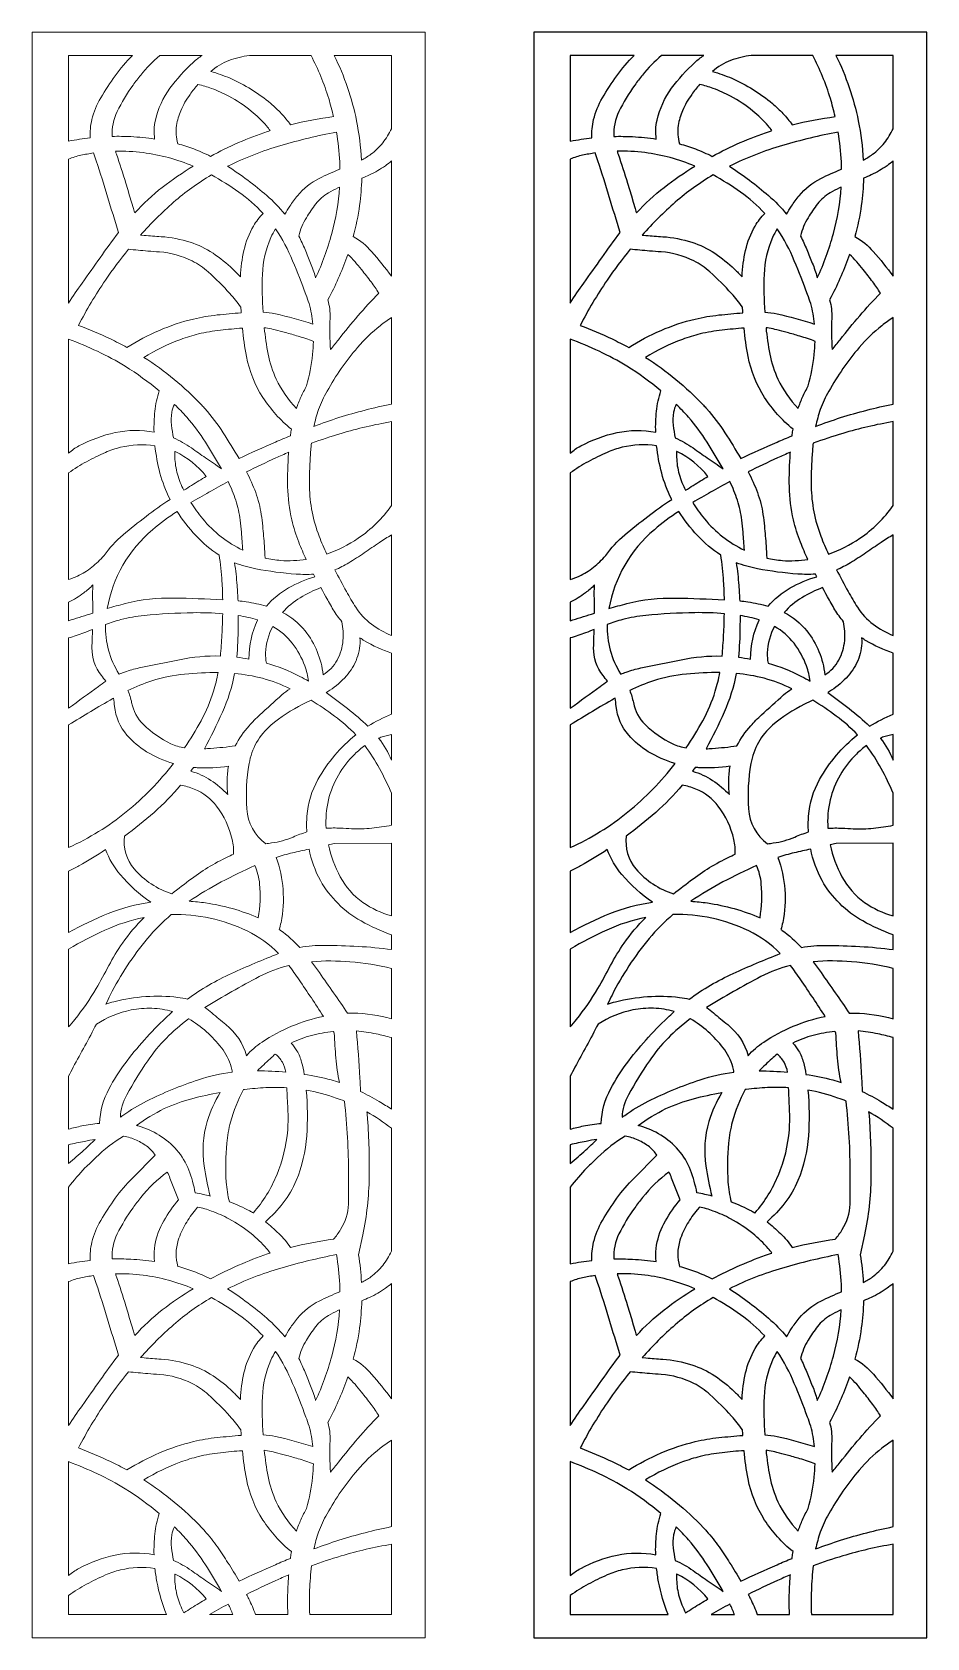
# Model space of a CAD drawing. Header units: centimetres. Extents: x -9.7 to 6, y -13.7 to 14.4.
import ezdxf

# ---------------------------------------------------------------- set-up
doc = ezdxf.new("R2010")
doc.units = ezdxf.units.CM
doc.header["$MEASUREMENT"] = 0

msp = doc.modelspace()

# ---------------------------------------------------------------- linework, layer by layer
at = {"lineweight": 9}
for points, knots in [([(-9.68649, -13.65587), (-9.68649, -13.65587), (-9.68649, 14.43222), (-9.68649, 14.43222), (-9.68649, 14.43222), (-9.68649, 14.43222), (-9.63606, 14.43222), (-9.63606, 14.43222), (-9.63606, 14.43222), (-9.63606, 14.43222), (-2.81006, 14.43222), (-2.81006, 14.43222), (-2.81006, 14.43222), (-2.81006, 14.43222), (-2.81006, -13.65584), (-2.81006, -13.65584), (-2.81006, -13.65584), (-2.81006, -13.65584), (-9.63606, -13.65584), (-9.63606, -13.65584), (-9.63606, -13.65584), (-9.63606, -13.65584), (-9.68649, -13.65584), (-9.68649, -13.65584)], [0, 0, 0, 0, 0.14285714, 0.14285714, 0.14285714, 0.14285714, 0.28571429, 0.28571429, 0.28571429, 0.28571429, 0.42857143, 0.42857143, 0.42857143, 0.42857143, 0.57142857, 0.57142857, 0.57142857, 0.57142857, 0.71428571, 0.71428571, 0.71428571, 0.71428571, 1, 1, 1, 1]), ([(-9.04758, 12.52445), (-9.04758, 12.52445), (-9.04758, 14.02261), (-9.04758, 14.02261), (-9.04758, 14.02261), (-9.04758, 14.02261), (-7.93302, 14.02261), (-7.93302, 14.02261), (-7.93302, 14.02261), (-8.04246, 13.91312), (-8.14294, 13.79511), (-8.23354, 13.66935), (-8.23354, 13.66935), (-8.32389, 13.54383), (-8.40839, 13.41419), (-8.48672, 13.28094), (-8.48672, 13.28094), (-8.55636, 13.16255), (-8.6082, 13.03472), (-8.64066, 12.90142), (-8.64066, 12.90142), (-8.666, 12.79732), (-8.67533, 12.68982), (-8.66846, 12.58297), (-8.66846, 12.58297), (-8.79557, 12.56912), (-8.92213, 12.54951), (-9.04758, 12.52445)], [0, 0, 0, 0, 0.125, 0.125, 0.125, 0.125, 0.25, 0.25, 0.25, 0.25, 0.375, 0.375, 0.375, 0.375, 0.5, 0.5, 0.5, 0.5, 0.625, 0.625, 0.625, 0.625, 0.75, 0.75, 0.75, 0.75, 1, 1, 1, 1]), ([(-6.71241, 14.02261), (-6.76778, 13.98683), (-6.82028, 13.94667), (-6.86908, 13.9023), (-6.86908, 13.9023), (-7.01968, 13.76584), (-7.15596, 13.61452), (-7.27568, 13.45034), (-7.27568, 13.45034), (-7.3974, 13.28365), (-7.48387, 13.0939), (-7.52978, 12.89279), (-7.52978, 12.89279), (-7.5545, 12.78433), (-7.559, 12.67235), (-7.54312, 12.56238), (-7.54312, 12.56238), (-7.68062, 12.58292), (-7.8191, 12.59668), (-7.95794, 12.60378), (-7.95794, 12.60378), (-8.06734, 12.60934), (-8.17672, 12.6108), (-8.2863, 12.60833), (-8.2863, 12.60833), (-8.29517, 12.75773), (-8.26523, 12.90694), (-8.19946, 13.04145), (-8.19946, 13.04145), (-8.12011, 13.2036), (-8.02667, 13.35843), (-7.92044, 13.5043), (-7.92044, 13.5043), (-7.87744, 13.56459), (-7.83287, 13.62371), (-7.78652, 13.68136), (-7.78652, 13.68136), (-7.68712, 13.80609), (-7.57545, 13.92045), (-7.45293, 14.02261), (-7.45293, 14.02261), (-7.45293, 14.02261), (-6.71241, 14.02261), (-6.71241, 14.02261)], [0, 0, 0, 0, 0.08333333, 0.08333333, 0.08333333, 0.08333333, 0.16666667, 0.16666667, 0.16666667, 0.16666667, 0.25, 0.25, 0.25, 0.25, 0.33333333, 0.33333333, 0.33333333, 0.33333333, 0.41666667, 0.41666667, 0.41666667, 0.41666667, 0.5, 0.5, 0.5, 0.5, 0.58333333, 0.58333333, 0.58333333, 0.58333333, 0.66666667, 0.66666667, 0.66666667, 0.66666667, 0.75, 0.75, 0.75, 0.75, 0.83333333, 0.83333333, 0.83333333, 0.83333333, 1, 1, 1, 1]), ([(-4.80731, 14.02261), (-4.68142, 13.78236), (-4.57799, 13.53094), (-4.49857, 13.27157), (-4.49857, 13.27157), (-4.4668, 13.16684), (-4.43872, 13.06102), (-4.41432, 12.95428), (-4.41432, 12.95428), (-4.66717, 12.92065), (-4.91786, 12.87271), (-5.16533, 12.81091), (-5.16533, 12.81091), (-5.21469, 12.88015), (-5.26875, 12.9457), (-5.32729, 13.00741), (-5.32729, 13.00741), (-5.38582, 13.06885), (-5.4474, 13.12746), (-5.51186, 13.18266), (-5.51186, 13.18266), (-5.72588, 13.36425), (-5.9656, 13.51311), (-6.22329, 13.62453), (-6.22329, 13.62453), (-6.33298, 13.67182), (-6.44575, 13.71163), (-6.56082, 13.74369), (-6.56082, 13.74369), (-6.46742, 13.8266), (-6.35977, 13.89166), (-6.24312, 13.9358), (-6.24312, 13.9358), (-6.12681, 13.97958), (-6.00553, 14.00875), (-5.88206, 14.02261), (-5.88206, 14.02261), (-5.88206, 14.02261), (-4.80731, 14.02261), (-4.80731, 14.02261)], [0, 0, 0, 0, 0.09090909, 0.09090909, 0.09090909, 0.09090909, 0.18181818, 0.18181818, 0.18181818, 0.18181818, 0.27272727, 0.27272727, 0.27272727, 0.27272727, 0.36363636, 0.36363636, 0.36363636, 0.36363636, 0.45454545, 0.45454545, 0.45454545, 0.45454545, 0.54545455, 0.54545455, 0.54545455, 0.54545455, 0.63636364, 0.63636364, 0.63636364, 0.63636364, 0.72727273, 0.72727273, 0.72727273, 0.72727273, 0.81818182, 0.81818182, 0.81818182, 0.81818182, 1, 1, 1, 1]), ([(-3.39849, 12.74252), (-3.44122, 12.65532), (-3.493, 12.57282), (-3.55292, 12.49653), (-3.55292, 12.49653), (-3.61302, 12.42004), (-3.68319, 12.35217), (-3.76176, 12.29467), (-3.76176, 12.29467), (-3.81354, 12.25768), (-3.86773, 12.22411), (-3.92409, 12.19421), (-3.92409, 12.19421), (-3.93623, 12.42452), (-3.96524, 12.65346), (-4.01081, 12.87945), (-4.01081, 12.87945), (-4.09066, 13.27583), (-4.22154, 13.66002), (-4.40058, 14.02261), (-4.40058, 14.02261), (-4.40058, 14.02261), (-3.39849, 14.02261), (-3.39849, 14.02261), (-3.39849, 14.02261), (-3.39849, 14.02261), (-3.39849, 12.74252), (-3.39849, 12.74252)], [0, 0, 0, 0, 0.125, 0.125, 0.125, 0.125, 0.25, 0.25, 0.25, 0.25, 0.375, 0.375, 0.375, 0.375, 0.5, 0.5, 0.5, 0.5, 0.625, 0.625, 0.625, 0.625, 0.75, 0.75, 0.75, 0.75, 1, 1, 1, 1]), ([(-6.56726, 12.25934), (-6.66228, 12.3078), (-6.7599, 12.35102), (-6.85956, 12.38887), (-6.85956, 12.38887), (-6.95086, 12.42308), (-7.04385, 12.45286), (-7.13799, 12.47822), (-7.13799, 12.47822), (-7.15337, 12.53048), (-7.16305, 12.5842), (-7.16729, 12.63835), (-7.16729, 12.63835), (-7.17141, 12.69281), (-7.16888, 12.7474), (-7.15994, 12.80112), (-7.15994, 12.80112), (-7.14643, 12.88958), (-7.12128, 12.97582), (-7.08544, 13.05785), (-7.08544, 13.05785), (-7.04217, 13.15802), (-6.98797, 13.25311), (-6.92401, 13.34143), (-6.92401, 13.34143), (-6.88086, 13.40192), (-6.83462, 13.46009), (-6.78582, 13.51583), (-6.78582, 13.51583), (-6.70457, 13.49818), (-6.62475, 13.4749), (-6.54669, 13.44617), (-6.54669, 13.44617), (-6.44279, 13.40778), (-6.34167, 13.36242), (-6.24393, 13.31043), (-6.24393, 13.31043), (-6.10636, 13.23669), (-5.97591, 13.15018), (-5.85452, 13.05201), (-5.85452, 13.05201), (-5.7573, 12.97315), (-5.66724, 12.88589), (-5.58551, 12.79102), (-5.58551, 12.79102), (-5.56311, 12.76465), (-5.54174, 12.73735), (-5.52125, 12.70956), (-5.52125, 12.70956), (-5.53612, 12.70489), (-5.55098, 12.7), (-5.56583, 12.69505), (-5.56583, 12.69505), (-5.91137, 12.57854), (-6.24634, 12.43279), (-6.56726, 12.25936)], [0, 0, 0, 0, 0.06666667, 0.06666667, 0.06666667, 0.06666667, 0.13333333, 0.13333333, 0.13333333, 0.13333333, 0.2, 0.2, 0.2, 0.2, 0.26666667, 0.26666667, 0.26666667, 0.26666667, 0.33333333, 0.33333333, 0.33333333, 0.33333333, 0.4, 0.4, 0.4, 0.4, 0.46666667, 0.46666667, 0.46666667, 0.46666667, 0.53333333, 0.53333333, 0.53333333, 0.53333333, 0.6, 0.6, 0.6, 0.6, 0.66666667, 0.66666667, 0.66666667, 0.66666667, 0.73333333, 0.73333333, 0.73333333, 0.73333333, 0.8, 0.8, 0.8, 0.8, 0.86666667, 0.86666667, 0.86666667, 0.86666667, 1, 1, 1, 1]), ([(-5.26545, 11.24752), (-5.36047, 11.36471), (-5.46567, 11.47318), (-5.57966, 11.57169), (-5.57966, 11.57169), (-5.79635, 11.75876), (-6.02542, 11.93064), (-6.2657, 12.0862), (-6.2657, 12.0862), (-5.96608, 12.23394), (-5.65425, 12.35561), (-5.33373, 12.44963), (-5.33373, 12.44963), (-5.01363, 12.54354), (-4.68907, 12.62188), (-4.36138, 12.68427), (-4.36138, 12.68427), (-4.33285, 12.51198), (-4.31444, 12.33792), (-4.30612, 12.16342), (-4.30612, 12.16342), (-4.30402, 12.12006), (-4.30273, 12.07661), (-4.30217, 12.03322), (-4.30217, 12.03322), (-4.42551, 11.98478), (-4.54672, 11.93129), (-4.66573, 11.87272), (-4.66573, 11.87272), (-4.8123, 11.80052), (-4.94166, 11.69766), (-5.04494, 11.57108), (-5.04494, 11.57108), (-5.0926, 11.51277), (-5.13728, 11.45199), (-5.17873, 11.38899), (-5.17873, 11.38899), (-5.20919, 11.34277), (-5.23806, 11.29568), (-5.26545, 11.24752)], [0, 0, 0, 0, 0.09090909, 0.09090909, 0.09090909, 0.09090909, 0.18181818, 0.18181818, 0.18181818, 0.18181818, 0.27272727, 0.27272727, 0.27272727, 0.27272727, 0.36363636, 0.36363636, 0.36363636, 0.36363636, 0.45454545, 0.45454545, 0.45454545, 0.45454545, 0.54545455, 0.54545455, 0.54545455, 0.54545455, 0.63636364, 0.63636364, 0.63636364, 0.63636364, 0.72727273, 0.72727273, 0.72727273, 0.72727273, 0.81818182, 0.81818182, 0.81818182, 0.81818182, 1, 1, 1, 1]), ([(-9.04758, 9.69368), (-9.04758, 9.69368), (-9.04758, 12.21264), (-9.04758, 12.21264), (-9.04758, 12.21264), (-8.97808, 12.24058), (-8.90621, 12.26253), (-8.83287, 12.27826), (-8.83287, 12.27826), (-8.75957, 12.29399), (-8.68596, 12.30717), (-8.61176, 12.31772), (-8.61176, 12.31772), (-8.59645, 12.27135), (-8.58087, 12.22516), (-8.56505, 12.17891), (-8.56505, 12.17891), (-8.49625, 11.97111), (-8.43018, 11.76245), (-8.36684, 11.55277), (-8.36684, 11.55277), (-8.30374, 11.34364), (-8.2395, 11.1349), (-8.17399, 10.92648), (-8.17399, 10.92648), (-8.28464, 10.78205), (-8.39213, 10.63547), (-8.4966, 10.48662), (-8.4966, 10.48662), (-8.601, 10.33768), (-8.70621, 10.18932), (-8.81204, 10.04157), (-8.81204, 10.04157), (-8.89354, 9.92768), (-8.97217, 9.81175), (-9.04758, 9.69368)], [0, 0, 0, 0, 0.1, 0.1, 0.1, 0.1, 0.2, 0.2, 0.2, 0.2, 0.3, 0.3, 0.3, 0.3, 0.4, 0.4, 0.4, 0.4, 0.5, 0.5, 0.5, 0.5, 0.6, 0.6, 0.6, 0.6, 0.7, 0.7, 0.7, 0.7, 0.8, 0.8, 0.8, 0.8, 1, 1, 1, 1]), ([(-7.88972, 11.26993), (-7.88972, 11.26993), (-7.89928, 11.30103), (-7.89928, 11.30103), (-7.89928, 11.30103), (-7.89928, 11.30103), (-7.91299, 11.34635), (-7.91299, 11.34635), (-7.91299, 11.34635), (-7.91299, 11.34635), (-7.94636, 11.45753), (-7.94636, 11.45753), (-7.94636, 11.45753), (-7.94636, 11.45753), (-7.98, 11.56864), (-7.98, 11.56864), (-7.98, 11.56864), (-7.98, 11.56864), (-8.01358, 11.67971), (-8.01358, 11.67971), (-8.01358, 11.67971), (-8.01358, 11.67971), (-8.04738, 11.79078), (-8.04738, 11.79078), (-8.04738, 11.79078), (-8.09898, 11.96028), (-8.15351, 12.12877), (-8.21125, 12.29623), (-8.21125, 12.29623), (-8.21747, 12.31381), (-8.22343, 12.3315), (-8.22919, 12.34918), (-8.22919, 12.34918), (-8.06741, 12.35312), (-7.90558, 12.34497), (-7.74505, 12.32512), (-7.74505, 12.32512), (-7.44321, 12.28619), (-7.14799, 12.20641), (-6.86782, 12.08776), (-6.86782, 12.08776), (-7.05515, 11.97458), (-7.23569, 11.85034), (-7.40853, 11.71607), (-7.40853, 11.71607), (-7.58155, 11.58159), (-7.74255, 11.43243), (-7.88972, 11.26993)], [0, 0, 0, 0, 0.07692308, 0.07692308, 0.07692308, 0.07692308, 0.15384615, 0.15384615, 0.15384615, 0.15384615, 0.23076923, 0.23076923, 0.23076923, 0.23076923, 0.30769231, 0.30769231, 0.30769231, 0.30769231, 0.38461538, 0.38461538, 0.38461538, 0.38461538, 0.46153846, 0.46153846, 0.46153846, 0.46153846, 0.53846154, 0.53846154, 0.53846154, 0.53846154, 0.61538462, 0.61538462, 0.61538462, 0.61538462, 0.69230769, 0.69230769, 0.69230769, 0.69230769, 0.76923077, 0.76923077, 0.76923077, 0.76923077, 0.84615385, 0.84615385, 0.84615385, 0.84615385, 1, 1, 1, 1]), ([(-3.39849, 10.16184), (-3.50941, 10.31014), (-3.62562, 10.45422), (-3.74695, 10.59393), (-3.74695, 10.59393), (-3.83831, 10.69911), (-3.94681, 10.78801), (-4.06788, 10.85677), (-4.06788, 10.85677), (-4.01968, 11.03586), (-3.98266, 11.21781), (-3.95705, 11.40156), (-3.95705, 11.40156), (-3.93564, 11.55909), (-3.92313, 11.71772), (-3.91946, 11.87668), (-3.91946, 11.87668), (-3.8735, 11.89542), (-3.82799, 11.91531), (-3.78285, 11.93649), (-3.78285, 11.93649), (-3.68652, 11.98147), (-3.59411, 12.03439), (-3.50644, 12.09467), (-3.50644, 12.09467), (-3.4693, 12.12106), (-3.43329, 12.1491), (-3.39849, 12.17866), (-3.39849, 12.17866), (-3.39849, 12.17866), (-3.39849, 10.16184), (-3.39849, 10.16184)], [0, 0, 0, 0, 0.11111111, 0.11111111, 0.11111111, 0.11111111, 0.22222222, 0.22222222, 0.22222222, 0.22222222, 0.33333333, 0.33333333, 0.33333333, 0.33333333, 0.44444444, 0.44444444, 0.44444444, 0.44444444, 0.55555556, 0.55555556, 0.55555556, 0.55555556, 0.66666667, 0.66666667, 0.66666667, 0.66666667, 0.77777778, 0.77777778, 0.77777778, 0.77777778, 1, 1, 1, 1]), ([(-7.72554, 10.87713), (-7.72554, 10.87713), (-7.78276, 10.88247), (-7.78276, 10.88247), (-7.78276, 10.88247), (-7.78276, 10.88247), (-7.78998, 10.88312), (-7.78998, 10.88312), (-7.78998, 10.88312), (-7.60924, 11.0863), (-7.41586, 11.27796), (-7.21104, 11.45693), (-7.21104, 11.45693), (-7.00591, 11.63609), (-6.78446, 11.79564), (-6.54959, 11.93353), (-6.54959, 11.93353), (-6.38452, 11.84291), (-6.22475, 11.7428), (-6.07128, 11.63352), (-6.07128, 11.63352), (-5.91743, 11.52415), (-5.77514, 11.39963), (-5.64615, 11.26188), (-5.64615, 11.26188), (-5.67795, 11.22821), (-5.70818, 11.19285), (-5.73659, 11.15602), (-5.73659, 11.15602), (-5.76503, 11.11929), (-5.79098, 11.08057), (-5.81399, 11.04018), (-5.81399, 11.04018), (-5.89124, 10.90745), (-5.94764, 10.76364), (-5.98129, 10.61372), (-5.98129, 10.61372), (-6.01467, 10.46457), (-6.03536, 10.31266), (-6.04291, 10.15991), (-6.04291, 10.15991), (-6.04291, 10.15991), (-6.04319, 10.15596), (-6.04319, 10.15596), (-6.04319, 10.15596), (-6.04319, 10.15596), (-6.04324, 10.15256), (-6.04324, 10.15256), (-6.04324, 10.15256), (-6.08687, 10.19766), (-6.13133, 10.24211), (-6.17646, 10.28559), (-6.17646, 10.28559), (-6.28237, 10.38944), (-6.39802, 10.4826), (-6.52189, 10.56417), (-6.52189, 10.56417), (-6.64591, 10.64591), (-6.78047, 10.71044), (-6.92193, 10.75594), (-6.92193, 10.75594), (-7.08689, 10.80905), (-7.25774, 10.84192), (-7.43068, 10.85383), (-7.43068, 10.85383), (-7.52905, 10.8606), (-7.62735, 10.86839), (-7.72554, 10.87713)], [0, 0, 0, 0, 0.05555556, 0.05555556, 0.05555556, 0.05555556, 0.11111111, 0.11111111, 0.11111111, 0.11111111, 0.16666667, 0.16666667, 0.16666667, 0.16666667, 0.22222222, 0.22222222, 0.22222222, 0.22222222, 0.27777778, 0.27777778, 0.27777778, 0.27777778, 0.33333333, 0.33333333, 0.33333333, 0.33333333, 0.38888889, 0.38888889, 0.38888889, 0.38888889, 0.44444444, 0.44444444, 0.44444444, 0.44444444, 0.5, 0.5, 0.5, 0.5, 0.55555556, 0.55555556, 0.55555556, 0.55555556, 0.61111111, 0.61111111, 0.61111111, 0.61111111, 0.66666667, 0.66666667, 0.66666667, 0.66666667, 0.72222222, 0.72222222, 0.72222222, 0.72222222, 0.77777778, 0.77777778, 0.77777778, 0.77777778, 0.83333333, 0.83333333, 0.83333333, 0.83333333, 0.88888889, 0.88888889, 0.88888889, 0.88888889, 1, 1, 1, 1]), ([(-4.7266, 10.13264), (-4.7266, 10.13264), (-4.7308, 10.14751), (-4.7308, 10.14751), (-4.7308, 10.14751), (-4.75389, 10.23012), (-4.78164, 10.31124), (-4.81412, 10.39062), (-4.81412, 10.39062), (-4.84642, 10.46988), (-4.87878, 10.54898), (-4.91148, 10.62812), (-4.91148, 10.62812), (-4.9445, 10.70843), (-4.98083, 10.78729), (-5.02006, 10.86452), (-5.02006, 10.86452), (-4.99389, 10.97786), (-4.94932, 11.0863), (-4.88831, 11.18549), (-4.88831, 11.18549), (-4.83819, 11.26947), (-4.78286, 11.35003), (-4.72246, 11.4271), (-4.72246, 11.4271), (-4.66155, 11.50454), (-4.58682, 11.57008), (-4.50187, 11.62015), (-4.50187, 11.62015), (-4.44915, 11.65179), (-4.39473, 11.68059), (-4.3388, 11.70607), (-4.3388, 11.70607), (-4.32914, 11.71049), (-4.3193, 11.71488), (-4.30967, 11.7192), (-4.30967, 11.7192), (-4.32705, 11.44449), (-4.37237, 11.17219), (-4.44502, 10.90677), (-4.44502, 10.90677), (-4.51752, 10.64138), (-4.61175, 10.38252), (-4.7266, 10.13264)], [0, 0, 0, 0, 0.08333333, 0.08333333, 0.08333333, 0.08333333, 0.16666667, 0.16666667, 0.16666667, 0.16666667, 0.25, 0.25, 0.25, 0.25, 0.33333333, 0.33333333, 0.33333333, 0.33333333, 0.41666667, 0.41666667, 0.41666667, 0.41666667, 0.5, 0.5, 0.5, 0.5, 0.58333333, 0.58333333, 0.58333333, 0.58333333, 0.66666667, 0.66666667, 0.66666667, 0.66666667, 0.75, 0.75, 0.75, 0.75, 0.83333333, 0.83333333, 0.83333333, 0.83333333, 1, 1, 1, 1]), ([(-4.77457, 9.32563), (-4.99026, 9.39636), (-5.20947, 9.4556), (-5.43155, 9.50319), (-5.43155, 9.50319), (-5.50189, 9.51811), (-5.5734, 9.52761), (-5.64542, 9.53147), (-5.64542, 9.53147), (-5.66102, 9.75204), (-5.66522, 9.97332), (-5.65787, 10.19435), (-5.65787, 10.19435), (-5.65047, 10.41711), (-5.60021, 10.63665), (-5.51014, 10.84062), (-5.51014, 10.84062), (-5.48725, 10.89234), (-5.45977, 10.94182), (-5.42789, 10.98875), (-5.42789, 10.98875), (-5.30908, 10.81395), (-5.20879, 10.62727), (-5.12895, 10.43159), (-5.12895, 10.43159), (-5.04921, 10.23649), (-4.97179, 10.0405), (-4.89682, 9.84343), (-4.89682, 9.84343), (-4.87665, 9.79058), (-4.85856, 9.73695), (-4.84247, 9.68258), (-4.84247, 9.68258), (-4.80897, 9.56593), (-4.78625, 9.44647), (-4.77463, 9.32563)], [0, 0, 0, 0, 0.1, 0.1, 0.1, 0.1, 0.2, 0.2, 0.2, 0.2, 0.3, 0.3, 0.3, 0.3, 0.4, 0.4, 0.4, 0.4, 0.5, 0.5, 0.5, 0.5, 0.6, 0.6, 0.6, 0.6, 0.7, 0.7, 0.7, 0.7, 0.8, 0.8, 0.8, 0.8, 1, 1, 1, 1]), ([(-8.00237, 10.63297), (-7.94566, 10.62811), (-7.88895, 10.62301), (-7.83207, 10.61775), (-7.83207, 10.61775), (-7.77524, 10.6124), (-7.71842, 10.60763), (-7.6616, 10.60313), (-7.6616, 10.60313), (-7.59398, 10.59789), (-7.52637, 10.59279), (-7.45872, 10.58796), (-7.45872, 10.58796), (-7.25968, 10.57334), (-7.06539, 10.52011), (-6.88677, 10.43097), (-6.88677, 10.43097), (-6.78484, 10.37865), (-6.69002, 10.31335), (-6.60485, 10.23672), (-6.60485, 10.23672), (-6.47243, 10.11771), (-6.34644, 9.99194), (-6.22699, 9.86006), (-6.22699, 9.86006), (-6.1583, 9.78409), (-6.09418, 9.70388), (-6.03503, 9.62021), (-6.03503, 9.62021), (-6.03313, 9.58728), (-6.03092, 9.5543), (-6.02859, 9.52127), (-6.02859, 9.52127), (-6.1687, 9.51155), (-6.30851, 9.49901), (-6.44808, 9.48405), (-6.44808, 9.48405), (-6.58789, 9.46888), (-6.72652, 9.44546), (-6.86349, 9.41389), (-6.86349, 9.41389), (-7.06738, 9.36432), (-7.26677, 9.29781), (-7.45969, 9.21514), (-7.45969, 9.21514), (-7.65634, 9.13075), (-7.84582, 9.03104), (-8.02662, 8.91679), (-8.02662, 8.91679), (-8.12237, 8.96907), (-8.21955, 9.01862), (-8.31812, 9.06516), (-8.31812, 9.06516), (-8.50069, 9.15158), (-8.68659, 9.23077), (-8.87547, 9.30234), (-8.87547, 9.30234), (-8.73432, 9.57502), (-8.57692, 9.83894), (-8.40403, 10.09257), (-8.40403, 10.09257), (-8.27743, 10.27813), (-8.14347, 10.45833), (-8.00237, 10.63297)], [0, 0, 0, 0, 0.05882353, 0.05882353, 0.05882353, 0.05882353, 0.11764706, 0.11764706, 0.11764706, 0.11764706, 0.17647059, 0.17647059, 0.17647059, 0.17647059, 0.23529412, 0.23529412, 0.23529412, 0.23529412, 0.29411765, 0.29411765, 0.29411765, 0.29411765, 0.35294118, 0.35294118, 0.35294118, 0.35294118, 0.41176471, 0.41176471, 0.41176471, 0.41176471, 0.47058824, 0.47058824, 0.47058824, 0.47058824, 0.52941176, 0.52941176, 0.52941176, 0.52941176, 0.58823529, 0.58823529, 0.58823529, 0.58823529, 0.64705882, 0.64705882, 0.64705882, 0.64705882, 0.70588235, 0.70588235, 0.70588235, 0.70588235, 0.76470588, 0.76470588, 0.76470588, 0.76470588, 0.82352941, 0.82352941, 0.82352941, 0.82352941, 0.88235294, 0.88235294, 0.88235294, 0.88235294, 1, 1, 1, 1]), ([(-4.51133, 9.74863), (-4.51133, 9.74863), (-4.48368, 9.8021), (-4.48368, 9.8021), (-4.48368, 9.8021), (-4.35934, 10.04149), (-4.25244, 10.28948), (-4.16369, 10.54413), (-4.16369, 10.54413), (-4.11896, 10.5044), (-4.0769, 10.46153), (-4.03794, 10.41611), (-4.03794, 10.41611), (-3.99905, 10.37063), (-3.96099, 10.3246), (-3.92375, 10.27763), (-3.92375, 10.27763), (-3.86628, 10.20682), (-3.81026, 10.13483), (-3.75554, 10.06174), (-3.75554, 10.06174), (-3.7084, 9.99855), (-3.664, 9.93325), (-3.62263, 9.866), (-3.62263, 9.866), (-3.87268, 9.60924), (-4.10705, 9.33754), (-4.32448, 9.05246), (-4.32448, 9.05246), (-4.37322, 8.99566), (-4.42064, 8.93781), (-4.46643, 8.87865), (-4.46643, 8.87865), (-4.4801, 9.06219), (-4.48312, 9.24642), (-4.47537, 9.43027), (-4.47537, 9.43027), (-4.47104, 9.53768), (-4.48303, 9.645), (-4.51133, 9.74863)], [0, 0, 0, 0, 0.09090909, 0.09090909, 0.09090909, 0.09090909, 0.18181818, 0.18181818, 0.18181818, 0.18181818, 0.27272727, 0.27272727, 0.27272727, 0.27272727, 0.36363636, 0.36363636, 0.36363636, 0.36363636, 0.45454545, 0.45454545, 0.45454545, 0.45454545, 0.54545455, 0.54545455, 0.54545455, 0.54545455, 0.63636364, 0.63636364, 0.63636364, 0.63636364, 0.72727273, 0.72727273, 0.72727273, 0.72727273, 0.81818182, 0.81818182, 0.81818182, 0.81818182, 1, 1, 1, 1]), ([(-3.39849, 9.43966), (-3.39849, 9.43966), (-3.39849, 7.92561), (-3.39849, 7.92561), (-3.39849, 7.92561), (-3.70943, 7.86332), (-4.0166, 7.78435), (-4.31875, 7.68867), (-4.31875, 7.68867), (-4.46583, 7.64123), (-4.61162, 7.59036), (-4.75605, 7.53585), (-4.75605, 7.53585), (-4.73585, 7.63537), (-4.70861, 7.73355), (-4.6747, 7.82927), (-4.6747, 7.82927), (-4.63462, 7.93995), (-4.58531, 8.04733), (-4.52749, 8.14995), (-4.52749, 8.14995), (-4.37456, 8.42162), (-4.19592, 8.67806), (-3.9941, 8.91569), (-3.9941, 8.91569), (-3.87522, 9.05569), (-3.74265, 9.18346), (-3.59847, 9.2973), (-3.59847, 9.2973), (-3.53426, 9.34799), (-3.46738, 9.39546), (-3.39849, 9.43966)], [0, 0, 0, 0, 0.11111111, 0.11111111, 0.11111111, 0.11111111, 0.22222222, 0.22222222, 0.22222222, 0.22222222, 0.33333333, 0.33333333, 0.33333333, 0.33333333, 0.44444444, 0.44444444, 0.44444444, 0.44444444, 0.55555556, 0.55555556, 0.55555556, 0.55555556, 0.66666667, 0.66666667, 0.66666667, 0.66666667, 0.77777778, 0.77777778, 0.77777778, 0.77777778, 1, 1, 1, 1]), ([(-9.04758, 7.06988), (-9.04758, 7.06988), (-9.04758, 9.06375), (-9.04758, 9.06375), (-9.04758, 9.06375), (-8.8765, 8.99797), (-8.70775, 8.92616), (-8.54161, 8.8485), (-8.54161, 8.8485), (-8.37535, 8.77093), (-8.2137, 8.68398), (-8.0574, 8.58788), (-8.0574, 8.58788), (-7.84986, 8.45712), (-7.65108, 8.31277), (-7.46245, 8.156), (-7.46245, 8.156), (-7.50192, 8.04055), (-7.52798, 7.92114), (-7.54001, 7.79981), (-7.54001, 7.79981), (-7.55227, 7.67876), (-7.55684, 7.55707), (-7.55391, 7.43552), (-7.55391, 7.43552), (-7.77798, 7.47685), (-8.00788, 7.47366), (-8.2307, 7.42626), (-8.2307, 7.42626), (-8.45246, 7.37898), (-8.66644, 7.30082), (-8.86638, 7.19382), (-8.86638, 7.19382), (-8.93111, 7.15921), (-8.99191, 7.11769), (-9.04758, 7.06988)], [0, 0, 0, 0, 0.1, 0.1, 0.1, 0.1, 0.2, 0.2, 0.2, 0.2, 0.3, 0.3, 0.3, 0.3, 0.4, 0.4, 0.4, 0.4, 0.5, 0.5, 0.5, 0.5, 0.6, 0.6, 0.6, 0.6, 0.7, 0.7, 0.7, 0.7, 0.8, 0.8, 0.8, 0.8, 1, 1, 1, 1]), ([(-5.16923, 7.37151), (-5.2569, 7.33496), (-5.34417, 7.2979), (-5.43145, 7.26045), (-5.43145, 7.26045), (-5.64437, 7.16868), (-5.85552, 7.07265), (-6.06462, 6.97257), (-6.06462, 6.97257), (-6.15439, 7.1248), (-6.24713, 7.27511), (-6.34308, 7.4235), (-6.34308, 7.4235), (-6.439, 7.57214), (-6.54579, 7.71341), (-6.66265, 7.8464), (-6.66265, 7.8464), (-6.68076, 7.86689), (-6.69942, 7.88712), (-6.7184, 7.9071), (-6.7184, 7.9071), (-7.02122, 8.22569), (-7.36127, 8.50624), (-7.73183, 8.74262), (-7.73183, 8.74262), (-7.52805, 8.86924), (-7.31193, 8.97449), (-7.08664, 9.05674), (-7.08664, 9.05674), (-6.98473, 9.09474), (-6.88064, 9.12686), (-6.77502, 9.15294), (-6.77502, 9.15294), (-6.64936, 9.18332), (-6.52203, 9.20556), (-6.39351, 9.21975), (-6.39351, 9.21975), (-6.26506, 9.23396), (-6.13648, 9.24552), (-6.00766, 9.25455), (-6.00766, 9.25455), (-5.99257, 9.08864), (-5.96918, 8.92368), (-5.93764, 8.76017), (-5.93764, 8.76017), (-5.88839, 8.50422), (-5.79044, 8.26021), (-5.64919, 8.04105), (-5.64919, 8.04105), (-5.51399, 7.83159), (-5.34593, 7.64529), (-5.15153, 7.48925), (-5.15153, 7.48925), (-5.15706, 7.45681), (-5.16212, 7.42429), (-5.16656, 7.39154), (-5.16656, 7.39154), (-5.1674, 7.38493), (-5.1684, 7.37827), (-5.16923, 7.37151)], [0, 0, 0, 0, 0.0625, 0.0625, 0.0625, 0.0625, 0.125, 0.125, 0.125, 0.125, 0.1875, 0.1875, 0.1875, 0.1875, 0.25, 0.25, 0.25, 0.25, 0.3125, 0.3125, 0.3125, 0.3125, 0.375, 0.375, 0.375, 0.375, 0.4375, 0.4375, 0.4375, 0.4375, 0.5, 0.5, 0.5, 0.5, 0.5625, 0.5625, 0.5625, 0.5625, 0.625, 0.625, 0.625, 0.625, 0.6875, 0.6875, 0.6875, 0.6875, 0.75, 0.75, 0.75, 0.75, 0.8125, 0.8125, 0.8125, 0.8125, 0.875, 0.875, 0.875, 0.875, 1, 1, 1, 1]), ([(-4.88534, 8.24522), (-4.92061, 8.18059), (-4.95353, 8.1146), (-4.98413, 8.04759), (-4.98413, 8.04759), (-5.01338, 7.9828), (-5.03942, 7.91655), (-5.06232, 7.8493), (-5.06232, 7.8493), (-5.20626, 7.99957), (-5.32523, 8.17208), (-5.41482, 8.35993), (-5.41482, 8.35993), (-5.48055, 8.50069), (-5.52891, 8.64905), (-5.55872, 8.80156), (-5.55872, 8.80156), (-5.5885, 8.95359), (-5.61037, 9.10716), (-5.62433, 9.26144), (-5.62433, 9.26144), (-5.60545, 9.25942), (-5.58683, 9.25672), (-5.56826, 9.25358), (-5.56826, 9.25358), (-5.52323, 9.24569), (-5.47852, 9.23612), (-5.4343, 9.22467), (-5.4343, 9.22467), (-5.37486, 9.20946), (-5.31563, 9.19354), (-5.25643, 9.17709), (-5.25643, 9.17709), (-5.18153, 9.15688), (-5.10685, 9.13576), (-5.0324, 9.11384), (-5.0324, 9.11384), (-4.94224, 9.08691), (-4.85326, 9.05659), (-4.76521, 9.0231), (-4.76521, 9.0231), (-4.76775, 8.94563), (-4.77312, 8.86816), (-4.78144, 8.79109), (-4.78144, 8.79109), (-4.80104, 8.60659), (-4.83584, 8.42396), (-4.88534, 8.24522)], [0, 0, 0, 0, 0.07692308, 0.07692308, 0.07692308, 0.07692308, 0.15384615, 0.15384615, 0.15384615, 0.15384615, 0.23076923, 0.23076923, 0.23076923, 0.23076923, 0.30769231, 0.30769231, 0.30769231, 0.30769231, 0.38461538, 0.38461538, 0.38461538, 0.38461538, 0.46153846, 0.46153846, 0.46153846, 0.46153846, 0.53846154, 0.53846154, 0.53846154, 0.53846154, 0.61538462, 0.61538462, 0.61538462, 0.61538462, 0.69230769, 0.69230769, 0.69230769, 0.69230769, 0.76923077, 0.76923077, 0.76923077, 0.76923077, 0.84615385, 0.84615385, 0.84615385, 0.84615385, 1, 1, 1, 1]), ([(-6.37483, 6.79419), (-6.4206, 6.82668), (-6.46686, 6.85852), (-6.51341, 6.89011), (-6.51341, 6.89011), (-6.56012, 6.9217), (-6.60668, 6.95344), (-6.6532, 6.98526), (-6.6532, 6.98526), (-6.73577, 7.04247), (-6.81817, 7.1003), (-6.90013, 7.15821), (-6.90013, 7.15821), (-6.99859, 7.22791), (-7.10413, 7.28681), (-7.21519, 7.33401), (-7.21519, 7.33401), (-7.22754, 7.4082), (-7.23875, 7.48253), (-7.24906, 7.55706), (-7.24906, 7.55706), (-7.25938, 7.6321), (-7.25716, 7.70837), (-7.24217, 7.7827), (-7.24217, 7.7827), (-7.23223, 7.83024), (-7.21682, 7.8764), (-7.19598, 7.92035), (-7.19598, 7.92035), (-7.12103, 7.84893), (-7.04915, 7.77446), (-6.98062, 7.69694), (-6.98062, 7.69694), (-6.86111, 7.56009), (-6.75252, 7.41398), (-6.6557, 7.26038), (-6.6557, 7.26038), (-6.55897, 7.10683), (-6.46536, 6.95146), (-6.37483, 6.79419)], [0, 0, 0, 0, 0.09090909, 0.09090909, 0.09090909, 0.09090909, 0.18181818, 0.18181818, 0.18181818, 0.18181818, 0.27272727, 0.27272727, 0.27272727, 0.27272727, 0.36363636, 0.36363636, 0.36363636, 0.36363636, 0.45454545, 0.45454545, 0.45454545, 0.45454545, 0.54545455, 0.54545455, 0.54545455, 0.54545455, 0.63636364, 0.63636364, 0.63636364, 0.63636364, 0.72727273, 0.72727273, 0.72727273, 0.72727273, 0.81818182, 0.81818182, 0.81818182, 0.81818182, 1, 1, 1, 1]), ([(-3.39849, 6.15265), (-3.55728, 5.9286), (-3.75472, 5.73429), (-3.98126, 5.57899), (-3.98126, 5.57899), (-4.15129, 5.46248), (-4.33598, 5.36874), (-4.53045, 5.30032), (-4.53045, 5.30032), (-4.57927, 5.40325), (-4.62432, 5.50794), (-4.66521, 5.61415), (-4.66521, 5.61415), (-4.77196, 5.89148), (-4.82889, 6.18563), (-4.83322, 6.48283), (-4.83322, 6.48283), (-4.83575, 6.65494), (-4.8313, 6.82716), (-4.82016, 6.99907), (-4.82016, 6.99907), (-4.81487, 7.07949), (-4.80833, 7.15997), (-4.80037, 7.24024), (-4.80037, 7.24024), (-4.62928, 7.30342), (-4.4563, 7.36113), (-4.28165, 7.41308), (-4.28165, 7.41308), (-3.99158, 7.49925), (-3.69674, 7.56779), (-3.39849, 7.61881), (-3.39849, 7.61881), (-3.39849, 7.61881), (-3.39849, 6.15265), (-3.39849, 6.15265)], [0, 0, 0, 0, 0.1, 0.1, 0.1, 0.1, 0.2, 0.2, 0.2, 0.2, 0.3, 0.3, 0.3, 0.3, 0.4, 0.4, 0.4, 0.4, 0.5, 0.5, 0.5, 0.5, 0.6, 0.6, 0.6, 0.6, 0.7, 0.7, 0.7, 0.7, 0.8, 0.8, 0.8, 0.8, 1, 1, 1, 1]), ([(-9.04758, 4.85762), (-9.04758, 4.85762), (-9.04758, 6.72289), (-9.04758, 6.72289), (-9.04758, 6.72289), (-8.94728, 6.79426), (-8.84265, 6.85947), (-8.73422, 6.91799), (-8.73422, 6.91799), (-8.62593, 6.97639), (-8.51526, 7.03072), (-8.40274, 7.08062), (-8.40274, 7.08062), (-8.31844, 7.11818), (-8.2307, 7.14786), (-8.14085, 7.16933), (-8.14085, 7.16933), (-7.94344, 7.21522), (-7.7389, 7.22441), (-7.53806, 7.1959), (-7.53806, 7.1959), (-7.52057, 7.03508), (-7.49102, 6.87591), (-7.44967, 6.71963), (-7.44967, 6.71963), (-7.40834, 6.56309), (-7.35067, 6.41131), (-7.27778, 6.26657), (-7.27778, 6.26657), (-7.27778, 6.26657), (-7.27413, 6.25924), (-7.27413, 6.25924), (-7.27413, 6.25924), (-7.55897, 6.06647), (-7.83339, 5.85883), (-8.09625, 5.63707), (-8.09625, 5.63707), (-8.22213, 5.53086), (-8.33377, 5.40901), (-8.42858, 5.27439), (-8.42858, 5.27439), (-8.4948, 5.20126), (-8.56659, 5.13332), (-8.64321, 5.07125), (-8.64321, 5.07125), (-8.71999, 5.00901), (-8.80428, 4.95659), (-8.89405, 4.9152), (-8.89405, 4.9152), (-8.94382, 4.89248), (-8.99514, 4.87332), (-9.04758, 4.85762)], [0, 0, 0, 0, 0.07142857, 0.07142857, 0.07142857, 0.07142857, 0.14285714, 0.14285714, 0.14285714, 0.14285714, 0.21428571, 0.21428571, 0.21428571, 0.21428571, 0.28571429, 0.28571429, 0.28571429, 0.28571429, 0.35714286, 0.35714286, 0.35714286, 0.35714286, 0.42857143, 0.42857143, 0.42857143, 0.42857143, 0.5, 0.5, 0.5, 0.5, 0.57142857, 0.57142857, 0.57142857, 0.57142857, 0.64285714, 0.64285714, 0.64285714, 0.64285714, 0.71428571, 0.71428571, 0.71428571, 0.71428571, 0.78571429, 0.78571429, 0.78571429, 0.78571429, 0.85714286, 0.85714286, 0.85714286, 0.85714286, 1, 1, 1, 1]), ([(-7.03216, 6.41872), (-7.07769, 6.5084), (-7.11478, 6.60229), (-7.14299, 6.69877), (-7.14299, 6.69877), (-7.17141, 6.79576), (-7.18665, 6.89592), (-7.18824, 6.99685), (-7.18824, 6.99685), (-7.1887, 7.03034), (-7.18952, 7.06392), (-7.19048, 7.09755), (-7.19048, 7.09755), (-7.18799, 7.09643), (-7.1856, 7.09527), (-7.18324, 7.09414), (-7.18324, 7.09414), (-6.97199, 6.99204), (-6.78605, 6.84422), (-6.6392, 6.6615), (-6.6392, 6.6615), (-6.72582, 6.61013), (-6.81198, 6.55761), (-6.89742, 6.50418), (-6.89742, 6.50418), (-6.94249, 6.47593), (-6.98745, 6.44741), (-7.03216, 6.41872)], [0, 0, 0, 0, 0.125, 0.125, 0.125, 0.125, 0.25, 0.25, 0.25, 0.25, 0.375, 0.375, 0.375, 0.375, 0.5, 0.5, 0.5, 0.5, 0.625, 0.625, 0.625, 0.625, 0.75, 0.75, 0.75, 0.75, 1, 1, 1, 1]), ([(-5.62274, 5.44685), (-5.62274, 5.44685), (-5.62601, 5.48981), (-5.62601, 5.48981), (-5.62601, 5.48981), (-5.62601, 5.48981), (-5.62931, 5.53275), (-5.62931, 5.53275), (-5.62931, 5.53275), (-5.62931, 5.53275), (-5.63284, 5.57568), (-5.63284, 5.57568), (-5.63284, 5.57568), (-5.63284, 5.57568), (-5.63657, 5.61862), (-5.63657, 5.61862), (-5.63657, 5.61862), (-5.63657, 5.61862), (-5.64022, 5.66139), (-5.64022, 5.66139), (-5.64022, 5.66139), (-5.64022, 5.66139), (-5.64416, 5.70431), (-5.64416, 5.70431), (-5.64416, 5.70431), (-5.64416, 5.70431), (-5.64824, 5.74713), (-5.64824, 5.74713), (-5.64824, 5.74713), (-5.64824, 5.74713), (-5.65231, 5.79007), (-5.65231, 5.79007), (-5.65231, 5.79007), (-5.65854, 5.85886), (-5.66689, 5.92748), (-5.6773, 5.99569), (-5.6773, 5.99569), (-5.69659, 6.12641), (-5.72944, 6.25449), (-5.77533, 6.37829), (-5.77533, 6.37829), (-5.82113, 6.50197), (-5.87457, 6.62258), (-5.93531, 6.7396), (-5.93531, 6.7396), (-5.76682, 6.82495), (-5.59653, 6.90649), (-5.42419, 6.98426), (-5.42419, 6.98426), (-5.34934, 7.0179), (-5.27394, 7.05068), (-5.19821, 7.08262), (-5.19821, 7.08262), (-5.1987, 7.07666), (-5.19911, 7.07058), (-5.19943, 7.06469), (-5.19943, 7.06469), (-5.21384, 6.86995), (-5.21938, 6.67473), (-5.21632, 6.47945), (-5.21632, 6.47945), (-5.21313, 6.28378), (-5.18927, 6.08891), (-5.14476, 5.89838), (-5.14476, 5.89838), (-5.11281, 5.76574), (-5.07159, 5.63562), (-5.02139, 5.50876), (-5.02139, 5.50876), (-4.98155, 5.40752), (-4.93818, 5.30797), (-4.89145, 5.20982), (-4.89145, 5.20982), (-5.0391, 5.18642), (-5.18881, 5.1796), (-5.33793, 5.18964), (-5.33793, 5.18964), (-5.43026, 5.19703), (-5.52173, 5.21154), (-5.61164, 5.23298), (-5.61164, 5.23298), (-5.6139, 5.30442), (-5.6176, 5.37574), (-5.62274, 5.44685)], [0, 0, 0, 0, 0.04545455, 0.04545455, 0.04545455, 0.04545455, 0.09090909, 0.09090909, 0.09090909, 0.09090909, 0.13636364, 0.13636364, 0.13636364, 0.13636364, 0.18181818, 0.18181818, 0.18181818, 0.18181818, 0.22727273, 0.22727273, 0.22727273, 0.22727273, 0.27272727, 0.27272727, 0.27272727, 0.27272727, 0.31818182, 0.31818182, 0.31818182, 0.31818182, 0.36363636, 0.36363636, 0.36363636, 0.36363636, 0.40909091, 0.40909091, 0.40909091, 0.40909091, 0.45454545, 0.45454545, 0.45454545, 0.45454545, 0.5, 0.5, 0.5, 0.5, 0.54545455, 0.54545455, 0.54545455, 0.54545455, 0.59090909, 0.59090909, 0.59090909, 0.59090909, 0.63636364, 0.63636364, 0.63636364, 0.63636364, 0.68181818, 0.68181818, 0.68181818, 0.68181818, 0.72727273, 0.72727273, 0.72727273, 0.72727273, 0.77272727, 0.77272727, 0.77272727, 0.77272727, 0.81818182, 0.81818182, 0.81818182, 0.81818182, 0.86363636, 0.86363636, 0.86363636, 0.86363636, 0.90909091, 0.90909091, 0.90909091, 0.90909091, 1, 1, 1, 1]), ([(-6.00153, 5.37113), (-6.2722, 5.49959), (-6.51131, 5.68635), (-6.70143, 5.91794), (-6.70143, 5.91794), (-6.77571, 6.0083), (-6.84453, 6.10307), (-6.90738, 6.20167), (-6.90738, 6.20167), (-6.80333, 6.26426), (-6.69831, 6.3254), (-6.59271, 6.38546), (-6.59271, 6.38546), (-6.48123, 6.44851), (-6.36918, 6.51051), (-6.25659, 6.57138), (-6.25659, 6.57138), (-6.20467, 6.46531), (-6.16035, 6.3555), (-6.12388, 6.24316), (-6.12388, 6.24316), (-6.08753, 6.13065), (-6.06227, 6.01472), (-6.04863, 5.89729), (-6.04863, 5.89729), (-6.04032, 5.82614), (-6.03297, 5.7548), (-6.02642, 5.68335), (-6.02642, 5.68335), (-6.017, 5.57948), (-6.0087, 5.47529), (-6.00153, 5.37113)], [0, 0, 0, 0, 0.11111111, 0.11111111, 0.11111111, 0.11111111, 0.22222222, 0.22222222, 0.22222222, 0.22222222, 0.33333333, 0.33333333, 0.33333333, 0.33333333, 0.44444444, 0.44444444, 0.44444444, 0.44444444, 0.55555556, 0.55555556, 0.55555556, 0.55555556, 0.66666667, 0.66666667, 0.66666667, 0.66666667, 0.77777778, 0.77777778, 0.77777778, 0.77777778, 1, 1, 1, 1]), ([(-6.35255, 4.50322), (-6.63723, 4.51807), (-6.92218, 4.52817), (-7.20707, 4.53331), (-7.20707, 4.53331), (-7.49342, 4.53848), (-7.77901, 4.50585), (-8.05669, 4.43613), (-8.05669, 4.43613), (-8.16289, 4.40937), (-8.2683, 4.3801), (-8.3731, 4.34835), (-8.3731, 4.34835), (-8.27789, 4.88715), (-7.99624, 5.37574), (-7.57778, 5.72829), (-7.57778, 5.72829), (-7.44201, 5.84275), (-7.29967, 5.94919), (-7.15167, 6.0474), (-7.15167, 6.0474), (-7.05398, 5.89856), (-6.94455, 5.75787), (-6.82456, 5.62652), (-6.82456, 5.62652), (-6.70408, 5.49472), (-6.56639, 5.38001), (-6.41486, 5.28556), (-6.41486, 5.28556), (-6.39202, 5.13294), (-6.3755, 4.97935), (-6.36544, 4.82547), (-6.36544, 4.82547), (-6.35848, 4.71817), (-6.35425, 4.61068), (-6.35255, 4.50322)], [0, 0, 0, 0, 0.1, 0.1, 0.1, 0.1, 0.2, 0.2, 0.2, 0.2, 0.3, 0.3, 0.3, 0.3, 0.4, 0.4, 0.4, 0.4, 0.5, 0.5, 0.5, 0.5, 0.6, 0.6, 0.6, 0.6, 0.7, 0.7, 0.7, 0.7, 0.8, 0.8, 0.8, 0.8, 1, 1, 1, 1]), ([(-3.39849, 5.63964), (-3.39849, 5.63964), (-3.39849, 3.87516), (-3.39849, 3.87516), (-3.39849, 3.87516), (-3.52258, 3.92832), (-3.64016, 3.99569), (-3.74868, 4.07599), (-3.74868, 4.07599), (-3.85767, 4.15672), (-3.95105, 4.25674), (-4.02394, 4.37121), (-4.02394, 4.37121), (-4.08172, 4.46189), (-4.13627, 4.55449), (-4.18795, 4.6488), (-4.18795, 4.6488), (-4.25644, 4.77441), (-4.32458, 4.90012), (-4.39241, 5.02616), (-4.39241, 5.02616), (-4.3498, 5.04252), (-4.30813, 5.06118), (-4.26754, 5.08199), (-4.26754, 5.08199), (-4.22705, 5.103), (-4.18706, 5.12503), (-4.1478, 5.14829), (-4.1478, 5.14829), (-4.05549, 5.20439), (-3.96479, 5.26318), (-3.87559, 5.32427), (-3.87559, 5.32427), (-3.78793, 5.38446), (-3.70019, 5.44459), (-3.61229, 5.5045), (-3.61229, 5.5045), (-3.5417, 5.55068), (-3.47041, 5.59573), (-3.39849, 5.63964)], [0, 0, 0, 0, 0.09090909, 0.09090909, 0.09090909, 0.09090909, 0.18181818, 0.18181818, 0.18181818, 0.18181818, 0.27272727, 0.27272727, 0.27272727, 0.27272727, 0.36363636, 0.36363636, 0.36363636, 0.36363636, 0.45454545, 0.45454545, 0.45454545, 0.45454545, 0.54545455, 0.54545455, 0.54545455, 0.54545455, 0.63636364, 0.63636364, 0.63636364, 0.63636364, 0.72727273, 0.72727273, 0.72727273, 0.72727273, 0.81818182, 0.81818182, 0.81818182, 0.81818182, 1, 1, 1, 1]), ([(-6.14509, 5.15105), (-6.02422, 5.10451), (-5.89911, 5.0688), (-5.77183, 5.04468), (-5.77183, 5.04468), (-5.53925, 5.00072), (-5.30426, 4.96971), (-5.06815, 4.95222), (-5.06815, 4.95222), (-4.966, 4.94447), (-4.86345, 4.94399), (-4.7612, 4.95076), (-4.7612, 4.95076), (-4.75344, 4.93605), (-4.74559, 4.92136), (-4.73787, 4.90663), (-4.73787, 4.90663), (-4.89836, 4.85709), (-5.05311, 4.791), (-5.19984, 4.70943), (-5.19984, 4.70943), (-5.34739, 4.62751), (-5.47883, 4.5195), (-5.58792, 4.3906), (-5.58792, 4.3906), (-5.70341, 4.42388), (-5.82112, 4.44918), (-5.93994, 4.4663), (-5.93994, 4.4663), (-5.9882, 4.4732), (-6.03648, 4.47895), (-6.08478, 4.48379), (-6.08478, 4.48379), (-6.08821, 4.57362), (-6.09327, 4.66331), (-6.10009, 4.75293), (-6.10009, 4.75293), (-6.11066, 4.88611), (-6.12573, 5.0189), (-6.14509, 5.15105)], [0, 0, 0, 0, 0.09090909, 0.09090909, 0.09090909, 0.09090909, 0.18181818, 0.18181818, 0.18181818, 0.18181818, 0.27272727, 0.27272727, 0.27272727, 0.27272727, 0.36363636, 0.36363636, 0.36363636, 0.36363636, 0.45454545, 0.45454545, 0.45454545, 0.45454545, 0.54545455, 0.54545455, 0.54545455, 0.54545455, 0.63636364, 0.63636364, 0.63636364, 0.63636364, 0.72727273, 0.72727273, 0.72727273, 0.72727273, 0.81818182, 0.81818182, 0.81818182, 0.81818182, 1, 1, 1, 1]), ([(-9.04758, 4.13515), (-9.04758, 4.13515), (-9.04758, 4.46004), (-9.04758, 4.46004), (-9.04758, 4.46004), (-8.95541, 4.50693), (-8.86743, 4.56142), (-8.7846, 4.62333), (-8.7846, 4.62333), (-8.72769, 4.66615), (-8.67348, 4.7128), (-8.62257, 4.76287), (-8.62257, 4.76287), (-8.62852, 4.68085), (-8.63017, 4.5985), (-8.62735, 4.51635), (-8.62735, 4.51635), (-8.62447, 4.43412), (-8.623, 4.35199), (-8.623, 4.26986), (-8.623, 4.26986), (-8.623, 4.26986), (-8.67908, 4.25202), (-8.67908, 4.25202), (-8.67908, 4.25202), (-8.74049, 4.23243), (-8.80186, 4.21306), (-8.86333, 4.19399), (-8.86333, 4.19399), (-8.92495, 4.17479), (-8.98636, 4.15521), (-9.04758, 4.13515)], [0, 0, 0, 0, 0.11111111, 0.11111111, 0.11111111, 0.11111111, 0.22222222, 0.22222222, 0.22222222, 0.22222222, 0.33333333, 0.33333333, 0.33333333, 0.33333333, 0.44444444, 0.44444444, 0.44444444, 0.44444444, 0.55555556, 0.55555556, 0.55555556, 0.55555556, 0.66666667, 0.66666667, 0.66666667, 0.66666667, 0.77777778, 0.77777778, 0.77777778, 0.77777778, 1, 1, 1, 1]), ([(-4.63462, 4.71547), (-4.63462, 4.71547), (-4.60587, 4.66297), (-4.60587, 4.66297), (-4.60587, 4.66297), (-4.60587, 4.66297), (-4.57585, 4.60806), (-4.57585, 4.60806), (-4.57585, 4.60806), (-4.57585, 4.60806), (-4.5468, 4.55515), (-4.5468, 4.55515), (-4.5468, 4.55515), (-4.50587, 4.47889), (-4.46306, 4.40366), (-4.41857, 4.32942), (-4.41857, 4.32942), (-4.37405, 4.25513), (-4.3235, 4.1844), (-4.26774, 4.11818), (-4.26774, 4.11818), (-4.24673, 4.01022), (-4.24012, 3.89996), (-4.2482, 3.79037), (-4.2482, 3.79037), (-4.25825, 3.67064), (-4.29334, 3.5541), (-4.35114, 3.44858), (-4.35114, 3.44858), (-4.40928, 3.34263), (-4.49339, 3.25304), (-4.59542, 3.18835), (-4.59542, 3.18835), (-4.62555, 3.46985), (-4.73503, 3.73705), (-4.91143, 3.95859), (-4.91143, 3.95859), (-5.01832, 4.0932), (-5.15294, 4.20293), (-5.30618, 4.28066), (-5.30618, 4.28066), (-5.21657, 4.38156), (-5.1121, 4.46843), (-4.99636, 4.53817), (-4.99636, 4.53817), (-4.88121, 4.60762), (-4.76013, 4.66709), (-4.63462, 4.71547)], [0, 0, 0, 0, 0.07692308, 0.07692308, 0.07692308, 0.07692308, 0.15384615, 0.15384615, 0.15384615, 0.15384615, 0.23076923, 0.23076923, 0.23076923, 0.23076923, 0.30769231, 0.30769231, 0.30769231, 0.30769231, 0.38461538, 0.38461538, 0.38461538, 0.38461538, 0.46153846, 0.46153846, 0.46153846, 0.46153846, 0.53846154, 0.53846154, 0.53846154, 0.53846154, 0.61538462, 0.61538462, 0.61538462, 0.61538462, 0.69230769, 0.69230769, 0.69230769, 0.69230769, 0.76923077, 0.76923077, 0.76923077, 0.76923077, 0.84615385, 0.84615385, 0.84615385, 0.84615385, 1, 1, 1, 1]), ([(-6.39227, 3.51876), (-6.63296, 3.52523), (-6.87349, 3.50353), (-7.10907, 3.45417), (-7.10907, 3.45417), (-7.34396, 3.40504), (-7.57901, 3.35669), (-7.81416, 3.30934), (-7.81416, 3.30934), (-7.90036, 3.29196), (-7.9852, 3.26851), (-8.06797, 3.23922), (-8.06797, 3.23922), (-8.10059, 3.2277), (-8.13284, 3.21494), (-8.16458, 3.2011), (-8.16458, 3.2011), (-8.16571, 3.20312), (-8.16682, 3.20491), (-8.168, 3.20688), (-8.168, 3.20688), (-8.32959, 3.4653), (-8.411, 3.76589), (-8.40203, 4.0705), (-8.40203, 4.0705), (-8.31312, 4.10308), (-8.22292, 4.13194), (-8.13154, 4.15687), (-8.13154, 4.15687), (-7.99954, 4.19105), (-7.8649, 4.21487), (-7.72918, 4.22803), (-7.72918, 4.22803), (-7.44321, 4.25595), (-7.1562, 4.27218), (-6.86894, 4.27678), (-6.86894, 4.27678), (-6.69665, 4.27947), (-6.52442, 4.2736), (-6.35267, 4.25903), (-6.35267, 4.25903), (-6.35488, 4.13509), (-6.35915, 4.01107), (-6.36544, 3.88725), (-6.36544, 3.88725), (-6.37171, 3.76426), (-6.3806, 3.64131), (-6.39227, 3.51876)], [0, 0, 0, 0, 0.07692308, 0.07692308, 0.07692308, 0.07692308, 0.15384615, 0.15384615, 0.15384615, 0.15384615, 0.23076923, 0.23076923, 0.23076923, 0.23076923, 0.30769231, 0.30769231, 0.30769231, 0.30769231, 0.38461538, 0.38461538, 0.38461538, 0.38461538, 0.46153846, 0.46153846, 0.46153846, 0.46153846, 0.53846154, 0.53846154, 0.53846154, 0.53846154, 0.61538462, 0.61538462, 0.61538462, 0.61538462, 0.69230769, 0.69230769, 0.69230769, 0.69230769, 0.76923077, 0.76923077, 0.76923077, 0.76923077, 0.84615385, 0.84615385, 0.84615385, 0.84615385, 1, 1, 1, 1]), ([(-6.07935, 4.22704), (-5.96535, 4.20916), (-5.85258, 4.18382), (-5.74203, 4.15106), (-5.74203, 4.15106), (-5.74256, 4.14996), (-5.74305, 4.14886), (-5.7436, 4.14775), (-5.7436, 4.14775), (-5.84408, 3.93485), (-5.89528, 3.70205), (-5.89341, 3.46658), (-5.89341, 3.46658), (-5.96356, 3.47943), (-6.03411, 3.48994), (-6.10494, 3.49827), (-6.10494, 3.49827), (-6.09044, 3.67278), (-6.08213, 3.84778), (-6.08002, 4.02292), (-6.08002, 4.02292), (-6.07924, 4.09096), (-6.07895, 4.15905), (-6.07935, 4.22704)], [0, 0, 0, 0, 0.14285714, 0.14285714, 0.14285714, 0.14285714, 0.28571429, 0.28571429, 0.28571429, 0.28571429, 0.42857143, 0.42857143, 0.42857143, 0.42857143, 0.57142857, 0.57142857, 0.57142857, 0.57142857, 0.71428571, 0.71428571, 0.71428571, 0.71428571, 1, 1, 1, 1]), ([(-9.04758, 2.60873), (-9.04758, 2.60873), (-9.04758, 3.83459), (-9.04758, 3.83459), (-9.04758, 3.83459), (-8.95893, 3.86331), (-8.8705, 3.89344), (-8.78277, 3.92468), (-8.78277, 3.92468), (-8.73128, 3.9437), (-8.68017, 3.96321), (-8.62906, 3.98308), (-8.62906, 3.98308), (-8.63371, 3.87661), (-8.63746, 3.77005), (-8.64008, 3.6634), (-8.64008, 3.6634), (-8.64451, 3.4869), (-8.58616, 3.3146), (-8.47539, 3.17717), (-8.47539, 3.17717), (-8.44867, 3.14399), (-8.4224, 3.1105), (-8.39669, 3.07662), (-8.39669, 3.07662), (-8.44072, 3.04889), (-8.48352, 3.01962), (-8.52532, 2.98857), (-8.52532, 2.98857), (-8.69818, 2.8602), (-8.8723, 2.7336), (-9.04758, 2.60873)], [0, 0, 0, 0, 0.11111111, 0.11111111, 0.11111111, 0.11111111, 0.22222222, 0.22222222, 0.22222222, 0.22222222, 0.33333333, 0.33333333, 0.33333333, 0.33333333, 0.44444444, 0.44444444, 0.44444444, 0.44444444, 0.55555556, 0.55555556, 0.55555556, 0.55555556, 0.66666667, 0.66666667, 0.66666667, 0.66666667, 0.77777778, 0.77777778, 0.77777778, 0.77777778, 1, 1, 1, 1]), ([(-5.58882, 3.39485), (-5.59977, 3.4536), (-5.60443, 3.51342), (-5.60275, 3.57312), (-5.60275, 3.57312), (-5.59521, 3.73548), (-5.55157, 3.89418), (-5.47525, 4.03773), (-5.47525, 4.03773), (-5.34338, 3.96215), (-5.22766, 3.86111), (-5.13463, 3.74081), (-5.13463, 3.74081), (-5.04207, 3.62101), (-4.96821, 3.48766), (-4.91598, 3.34545), (-4.91598, 3.34545), (-4.88434, 3.25923), (-4.86277, 3.16959), (-4.85167, 3.07847), (-4.85167, 3.07847), (-4.90143, 3.10753), (-4.95176, 3.13545), (-5.00299, 3.16189), (-5.00299, 3.16189), (-5.19017, 3.25856), (-5.38639, 3.33653), (-5.58882, 3.39485)], [0, 0, 0, 0, 0.125, 0.125, 0.125, 0.125, 0.25, 0.25, 0.25, 0.25, 0.375, 0.375, 0.375, 0.375, 0.5, 0.5, 0.5, 0.5, 0.625, 0.625, 0.625, 0.625, 0.75, 0.75, 0.75, 0.75, 1, 1, 1, 1]), ([(-3.39849, 2.50198), (-3.54204, 2.44287), (-3.68027, 2.37179), (-3.8117, 2.28938), (-3.8117, 2.28938), (-3.92418, 2.39904), (-4.04285, 2.50218), (-4.16735, 2.59817), (-4.16735, 2.59817), (-4.29162, 2.69408), (-4.41748, 2.78779), (-4.54505, 2.8795), (-4.54505, 2.8795), (-4.5229, 2.89232), (-4.50106, 2.90567), (-4.47958, 2.91949), (-4.47958, 2.91949), (-4.3716, 2.98919), (-4.27357, 3.07318), (-4.18834, 3.16945), (-4.18834, 3.16945), (-4.10928, 3.26126), (-4.04677, 3.36604), (-4.00338, 3.4792), (-4.00338, 3.4792), (-3.95999, 3.59291), (-3.94212, 3.71474), (-3.9512, 3.83617), (-3.9512, 3.83617), (-3.92579, 3.81909), (-3.89995, 3.80285), (-3.87374, 3.78715), (-3.87374, 3.78715), (-3.7238, 3.69785), (-3.56458, 3.62541), (-3.39849, 3.57149), (-3.39849, 3.57149), (-3.39849, 3.57149), (-3.39849, 2.50198), (-3.39849, 2.50198)], [0, 0, 0, 0, 0.09090909, 0.09090909, 0.09090909, 0.09090909, 0.18181818, 0.18181818, 0.18181818, 0.18181818, 0.27272727, 0.27272727, 0.27272727, 0.27272727, 0.36363636, 0.36363636, 0.36363636, 0.36363636, 0.45454545, 0.45454545, 0.45454545, 0.45454545, 0.54545455, 0.54545455, 0.54545455, 0.54545455, 0.63636364, 0.63636364, 0.63636364, 0.63636364, 0.72727273, 0.72727273, 0.72727273, 0.72727273, 0.81818182, 0.81818182, 0.81818182, 0.81818182, 1, 1, 1, 1]), ([(-8.00922, 2.91548), (-7.87416, 2.98159), (-7.73461, 3.03793), (-7.59155, 3.08445), (-7.59155, 3.08445), (-7.40479, 3.14295), (-7.21273, 3.18269), (-7.01808, 3.20291), (-7.01808, 3.20291), (-6.8236, 3.22328), (-6.62821, 3.2317), (-6.4328, 3.22831), (-6.4328, 3.22831), (-6.45285, 3.11827), (-6.47934, 3.00957), (-6.51213, 2.90254), (-6.51213, 2.90254), (-6.56799, 2.72445), (-6.64103, 2.55217), (-6.7301, 2.38808), (-6.7301, 2.38808), (-6.81911, 2.22433), (-6.91583, 2.06481), (-7.02011, 1.91035), (-7.02011, 1.91035), (-7.10206, 1.92444), (-7.18172, 1.94968), (-7.25701, 1.98533), (-7.25701, 1.98533), (-7.43538, 2.06987), (-7.59855, 2.18367), (-7.73944, 2.32206), (-7.73944, 2.32206), (-7.84493, 2.42572), (-7.9166, 2.55902), (-7.94505, 2.70409), (-7.94505, 2.70409), (-7.95917, 2.77657), (-7.98071, 2.84742), (-8.00922, 2.91548)], [0, 0, 0, 0, 0.09090909, 0.09090909, 0.09090909, 0.09090909, 0.18181818, 0.18181818, 0.18181818, 0.18181818, 0.27272727, 0.27272727, 0.27272727, 0.27272727, 0.36363636, 0.36363636, 0.36363636, 0.36363636, 0.45454545, 0.45454545, 0.45454545, 0.45454545, 0.54545455, 0.54545455, 0.54545455, 0.54545455, 0.63636364, 0.63636364, 0.63636364, 0.63636364, 0.72727273, 0.72727273, 0.72727273, 0.72727273, 0.81818182, 0.81818182, 0.81818182, 0.81818182, 1, 1, 1, 1]), ([(-5.17216, 2.94631), (-5.22384, 2.91458), (-5.27247, 2.8782), (-5.31759, 2.83762), (-5.31759, 2.83762), (-5.44667, 2.72137), (-5.57523, 2.6045), (-5.70341, 2.48729), (-5.70341, 2.48729), (-5.7695, 2.42689), (-5.83241, 2.36299), (-5.89191, 2.29602), (-5.89191, 2.29602), (-5.98582, 2.19028), (-6.06658, 2.07356), (-6.13267, 1.94843), (-6.13267, 1.94843), (-6.27596, 1.9278), (-6.41993, 1.91247), (-6.56443, 1.90242), (-6.56443, 1.90242), (-6.60043, 1.90002), (-6.63659, 1.89785), (-6.6726, 1.89607), (-6.6726, 1.89607), (-6.55906, 2.1044), (-6.45396, 2.31725), (-6.35749, 2.53407), (-6.35749, 2.53407), (-6.26092, 2.75145), (-6.18981, 2.97933), (-6.14552, 3.21323), (-6.14552, 3.21323), (-5.97974, 3.19811), (-5.81541, 3.17001), (-5.6541, 3.12874), (-5.6541, 3.12874), (-5.48838, 3.08241), (-5.32709, 3.02132), (-5.17216, 2.94631)], [0, 0, 0, 0, 0.09090909, 0.09090909, 0.09090909, 0.09090909, 0.18181818, 0.18181818, 0.18181818, 0.18181818, 0.27272727, 0.27272727, 0.27272727, 0.27272727, 0.36363636, 0.36363636, 0.36363636, 0.36363636, 0.45454545, 0.45454545, 0.45454545, 0.45454545, 0.54545455, 0.54545455, 0.54545455, 0.54545455, 0.63636364, 0.63636364, 0.63636364, 0.63636364, 0.72727273, 0.72727273, 0.72727273, 0.72727273, 0.81818182, 0.81818182, 0.81818182, 0.81818182, 1, 1, 1, 1]), ([(-9.04758, 0.16881), (-9.04758, 0.16881), (-9.04758, 2.3154), (-9.04758, 2.3154), (-9.04758, 2.3154), (-8.91804, 2.39083), (-8.78942, 2.46778), (-8.66179, 2.5464), (-8.66179, 2.5464), (-8.53417, 2.625), (-8.40496, 2.70121), (-8.27454, 2.77492), (-8.27454, 2.77492), (-8.27454, 2.77492), (-8.2639, 2.78087), (-8.2639, 2.78087), (-8.2639, 2.78087), (-8.25614, 2.73375), (-8.25003, 2.6862), (-8.24522, 2.63868), (-8.24522, 2.63868), (-8.2267, 2.4523), (-8.15031, 2.27663), (-8.02685, 2.13587), (-8.02685, 2.13587), (-7.9273, 2.02243), (-7.81172, 1.92438), (-7.68352, 1.84478), (-7.68352, 1.84478), (-7.53716, 1.75612), (-7.37976, 1.6872), (-7.2152, 1.63987), (-7.2152, 1.63987), (-7.45685, 1.32634), (-7.73371, 1.04138), (-8.04027, 0.79087), (-8.04027, 0.79087), (-8.3471, 0.54), (-8.68596, 0.33089), (-9.04758, 0.16881)], [0, 0, 0, 0, 0.09090909, 0.09090909, 0.09090909, 0.09090909, 0.18181818, 0.18181818, 0.18181818, 0.18181818, 0.27272727, 0.27272727, 0.27272727, 0.27272727, 0.36363636, 0.36363636, 0.36363636, 0.36363636, 0.45454545, 0.45454545, 0.45454545, 0.45454545, 0.54545455, 0.54545455, 0.54545455, 0.54545455, 0.63636364, 0.63636364, 0.63636364, 0.63636364, 0.72727273, 0.72727273, 0.72727273, 0.72727273, 0.81818182, 0.81818182, 0.81818182, 0.81818182, 1, 1, 1, 1]), ([(-4.02376, 2.13965), (-4.29327, 1.9254), (-4.5181, 1.66061), (-4.68591, 1.36009), (-4.68591, 1.36009), (-4.79589, 1.16322), (-4.86172, 0.94499), (-4.87933, 0.72025), (-4.87933, 0.72025), (-4.88649, 0.62733), (-4.88705, 0.53416), (-4.88108, 0.44116), (-4.88108, 0.44116), (-4.96221, 0.41564), (-5.04212, 0.3861), (-5.12035, 0.35281), (-5.12035, 0.35281), (-5.2406, 0.30169), (-5.36723, 0.26656), (-5.49671, 0.24838), (-5.49671, 0.24838), (-5.53123, 0.24346), (-5.56585, 0.2384), (-5.60032, 0.23324), (-5.60032, 0.23324), (-5.79483, 0.37799), (-5.91601, 0.60109), (-5.93177, 0.843), (-5.93177, 0.843), (-5.94882, 1.10828), (-5.93494, 1.37468), (-5.89002, 1.63669), (-5.89002, 1.63669), (-5.84547, 1.89823), (-5.71063, 2.13599), (-5.50908, 2.30844), (-5.50908, 2.30844), (-5.33897, 2.45402), (-5.15106, 2.57728), (-4.94974, 2.67501), (-4.94974, 2.67501), (-4.90197, 2.69828), (-4.85427, 2.72137), (-4.80645, 2.74428), (-4.80645, 2.74428), (-4.66552, 2.658), (-4.52817, 2.56597), (-4.39485, 2.46829), (-4.39485, 2.46829), (-4.26109, 2.37046), (-4.13693, 2.26051), (-4.02376, 2.13965)], [0, 0, 0, 0, 0.07142857, 0.07142857, 0.07142857, 0.07142857, 0.14285714, 0.14285714, 0.14285714, 0.14285714, 0.21428571, 0.21428571, 0.21428571, 0.21428571, 0.28571429, 0.28571429, 0.28571429, 0.28571429, 0.35714286, 0.35714286, 0.35714286, 0.35714286, 0.42857143, 0.42857143, 0.42857143, 0.42857143, 0.5, 0.5, 0.5, 0.5, 0.57142857, 0.57142857, 0.57142857, 0.57142857, 0.64285714, 0.64285714, 0.64285714, 0.64285714, 0.71428571, 0.71428571, 0.71428571, 0.71428571, 0.78571429, 0.78571429, 0.78571429, 0.78571429, 0.85714286, 0.85714286, 0.85714286, 0.85714286, 1, 1, 1, 1]), ([(-3.39895, 1.69764), (-3.45667, 1.83348), (-3.53131, 1.96142), (-3.62127, 2.07847), (-3.62127, 2.07847), (-3.62127, 2.07847), (-3.6244, 2.08262), (-3.6244, 2.08262), (-3.6244, 2.08262), (-3.61113, 2.08788), (-3.59773, 2.09284), (-3.58406, 2.09761), (-3.58406, 2.09761), (-3.52372, 2.11875), (-3.46165, 2.1348), (-3.39849, 2.14526), (-3.39849, 2.14526), (-3.39849, 2.14526), (-3.39849, 1.69752), (-3.39849, 1.69752)], [0, 0, 0, 0, 0.16666667, 0.16666667, 0.16666667, 0.16666667, 0.33333333, 0.33333333, 0.33333333, 0.33333333, 0.5, 0.5, 0.5, 0.5, 0.66666667, 0.66666667, 0.66666667, 0.66666667, 1, 1, 1, 1]), ([(-3.39849, 1.1204), (-3.39849, 1.1204), (-3.39849, 0.55796), (-3.39849, 0.55796), (-3.39849, 0.55796), (-3.51362, 0.53649), (-3.6295, 0.51964), (-3.74593, 0.50762), (-3.74593, 0.50762), (-3.86252, 0.49561), (-3.97982, 0.49237), (-4.09693, 0.49804), (-4.09693, 0.49804), (-4.16226, 0.50119), (-4.22772, 0.50451), (-4.29312, 0.50807), (-4.29312, 0.50807), (-4.37618, 0.51261), (-4.45951, 0.51183), (-4.54239, 0.50545), (-4.54239, 0.50545), (-4.55348, 0.6725), (-4.53992, 0.84023), (-4.50244, 1.00346), (-4.50244, 1.00346), (-4.42725, 1.30756), (-4.26805, 1.58454), (-4.04323, 1.80257), (-4.04323, 1.80257), (-3.98781, 1.85635), (-3.92848, 1.90604), (-3.86571, 1.95102), (-3.86571, 1.95102), (-3.7698, 1.82383), (-3.68358, 1.68955), (-3.60796, 1.54937), (-3.60796, 1.54937), (-3.53233, 1.40923), (-3.46241, 1.26612), (-3.39849, 1.1204)], [0, 0, 0, 0, 0.09090909, 0.09090909, 0.09090909, 0.09090909, 0.18181818, 0.18181818, 0.18181818, 0.18181818, 0.27272727, 0.27272727, 0.27272727, 0.27272727, 0.36363636, 0.36363636, 0.36363636, 0.36363636, 0.45454545, 0.45454545, 0.45454545, 0.45454545, 0.54545455, 0.54545455, 0.54545455, 0.54545455, 0.63636364, 0.63636364, 0.63636364, 0.63636364, 0.72727273, 0.72727273, 0.72727273, 0.72727273, 0.81818182, 0.81818182, 0.81818182, 0.81818182, 1, 1, 1, 1]), ([(-6.90866, 1.50351), (-6.89362, 1.52605), (-6.87866, 1.54856), (-6.86403, 1.57118), (-6.86403, 1.57118), (-6.84292, 1.56903), (-6.82173, 1.56703), (-6.80061, 1.56548), (-6.80061, 1.56548), (-6.61714, 1.55335), (-6.43289, 1.56249), (-6.25157, 1.59273), (-6.25157, 1.59273), (-6.26585, 1.51066), (-6.27398, 1.42778), (-6.27596, 1.34445), (-6.27596, 1.34445), (-6.27801, 1.2613), (-6.27447, 1.17813), (-6.26547, 1.09533), (-6.26547, 1.09533), (-6.35374, 1.18893), (-6.45248, 1.27188), (-6.55973, 1.34257), (-6.55973, 1.34257), (-6.66735, 1.41345), (-6.7849, 1.46772), (-6.90866, 1.50351)], [0, 0, 0, 0, 0.125, 0.125, 0.125, 0.125, 0.25, 0.25, 0.25, 0.25, 0.375, 0.375, 0.375, 0.375, 0.5, 0.5, 0.5, 0.5, 0.625, 0.625, 0.625, 0.625, 0.75, 0.75, 0.75, 0.75, 1, 1, 1, 1]), ([(-7.24381, -0.64268), (-7.49792, -0.55925), (-7.7247, -0.40798), (-7.89932, -0.20533), (-7.89932, -0.20533), (-8.03559, -0.04728), (-8.09732, 0.16181), (-8.06887, 0.36841), (-8.06887, 0.36841), (-7.8915, 0.50023), (-7.71944, 0.63893), (-7.55292, 0.7841), (-7.55292, 0.7841), (-7.38625, 0.92954), (-7.23183, 1.08846), (-7.09118, 1.25917), (-7.09118, 1.25917), (-7.00835, 1.24591), (-6.92718, 1.22318), (-6.84934, 1.19194), (-6.84934, 1.19194), (-6.69487, 1.12868), (-6.56012, 1.02526), (-6.45918, 0.89244), (-6.45918, 0.89244), (-6.32822, 0.72012), (-6.23544, 0.52175), (-6.18711, 0.31069), (-6.18711, 0.31069), (-6.16772, 0.22618), (-6.15921, 0.13949), (-6.16172, 0.05276), (-6.16172, 0.05276), (-6.16172, 0.05276), (-6.19067, 0.0395), (-6.19067, 0.0395), (-6.19067, 0.0395), (-6.19067, 0.0395), (-6.21994, 0.02614), (-6.21994, 0.02614), (-6.21994, 0.02614), (-6.45994, -0.08354), (-6.68743, -0.21831), (-6.89888, -0.37617), (-6.89888, -0.37617), (-7.0153, -0.46323), (-7.13027, -0.55198), (-7.24381, -0.64268)], [0, 0, 0, 0, 0.07692308, 0.07692308, 0.07692308, 0.07692308, 0.15384615, 0.15384615, 0.15384615, 0.15384615, 0.23076923, 0.23076923, 0.23076923, 0.23076923, 0.30769231, 0.30769231, 0.30769231, 0.30769231, 0.38461538, 0.38461538, 0.38461538, 0.38461538, 0.46153846, 0.46153846, 0.46153846, 0.46153846, 0.53846154, 0.53846154, 0.53846154, 0.53846154, 0.61538462, 0.61538462, 0.61538462, 0.61538462, 0.69230769, 0.69230769, 0.69230769, 0.69230769, 0.76923077, 0.76923077, 0.76923077, 0.76923077, 0.84615385, 0.84615385, 0.84615385, 0.84615385, 1, 1, 1, 1]), ([(-9.04758, -1.31504), (-9.04758, -1.31504), (-9.04758, -0.24729), (-9.04758, -0.24729), (-9.04758, -0.24729), (-8.9867, -0.2164), (-8.92631, -0.18412), (-8.86682, -0.15084), (-8.86682, -0.15084), (-8.70819, -0.06166), (-8.55288, 0.03332), (-8.40151, 0.13419), (-8.40151, 0.13419), (-8.34355, -0.02703), (-8.2564, -0.17609), (-8.14428, -0.30542), (-8.14428, -0.30542), (-7.98678, -0.48739), (-7.80805, -0.64991), (-7.61185, -0.78936), (-7.61185, -0.78936), (-7.86655, -0.82307), (-8.11603, -0.88903), (-8.35416, -0.98541), (-8.35416, -0.98541), (-8.59158, -1.08167), (-8.82307, -1.19165), (-9.04758, -1.31504)], [0, 0, 0, 0, 0.125, 0.125, 0.125, 0.125, 0.25, 0.25, 0.25, 0.25, 0.375, 0.375, 0.375, 0.375, 0.5, 0.5, 0.5, 0.5, 0.625, 0.625, 0.625, 0.625, 0.75, 0.75, 0.75, 0.75, 1, 1, 1, 1]), ([(-3.39849, -1.35706), (-3.39849, -1.35706), (-3.39849, -1.61718), (-3.39849, -1.61718), (-3.39849, -1.61718), (-3.59253, -1.59062), (-3.78769, -1.57198), (-3.98324, -1.56138), (-3.98324, -1.56138), (-4.17867, -1.55071), (-4.37447, -1.5443), (-4.5703, -1.54218), (-4.5703, -1.54218), (-4.71598, -1.54071), (-4.86134, -1.55306), (-5.00461, -1.57933), (-5.00461, -1.57933), (-5.10709, -1.46838), (-5.22026, -1.36801), (-5.34267, -1.27967), (-5.34267, -1.27967), (-5.34974, -1.27468), (-5.35677, -1.26981), (-5.36395, -1.26483), (-5.36395, -1.26483), (-5.35114, -1.22444), (-5.34059, -1.18326), (-5.33209, -1.14165), (-5.33209, -1.14165), (-5.25519, -0.76166), (-5.28447, -0.36813), (-5.41671, -0.00379), (-5.41671, -0.00379), (-5.32264, 0.02687), (-5.22741, 0.05351), (-5.13123, 0.07618), (-5.13123, 0.07618), (-5.03495, 0.09883), (-4.93865, 0.12047), (-4.84202, 0.1411), (-4.84202, 0.1411), (-4.80416, -0.05146), (-4.73736, -0.23717), (-4.64377, -0.40984), (-4.64377, -0.40984), (-4.47383, -0.70483), (-4.22784, -0.94874), (-3.9312, -1.11592), (-3.9312, -1.11592), (-3.7612, -1.2119), (-3.58285, -1.2926), (-3.39849, -1.35706)], [0, 0, 0, 0, 0.07142857, 0.07142857, 0.07142857, 0.07142857, 0.14285714, 0.14285714, 0.14285714, 0.14285714, 0.21428571, 0.21428571, 0.21428571, 0.21428571, 0.28571429, 0.28571429, 0.28571429, 0.28571429, 0.35714286, 0.35714286, 0.35714286, 0.35714286, 0.42857143, 0.42857143, 0.42857143, 0.42857143, 0.5, 0.5, 0.5, 0.5, 0.57142857, 0.57142857, 0.57142857, 0.57142857, 0.64285714, 0.64285714, 0.64285714, 0.64285714, 0.71428571, 0.71428571, 0.71428571, 0.71428571, 0.78571429, 0.78571429, 0.78571429, 0.78571429, 0.85714286, 0.85714286, 0.85714286, 0.85714286, 1, 1, 1, 1]), ([(-3.39849, 0.24692), (-3.39849, 0.24692), (-3.39849, -1.02604), (-3.39849, -1.02604), (-3.39849, -1.02604), (-3.57869, -0.97749), (-3.74906, -0.89813), (-3.90205, -0.79132), (-3.90205, -0.79132), (-4.06588, -0.67431), (-4.20038, -0.52081), (-4.29532, -0.34319), (-4.29532, -0.34319), (-4.38934, -0.16707), (-4.45871, 0.02129), (-4.50121, 0.21638), (-4.50121, 0.21638), (-4.46731, 0.22407), (-4.43336, 0.23153), (-4.39943, 0.23898), (-4.39943, 0.23898), (-4.39943, 0.23898), (-3.39849, 0.24692), (-3.39849, 0.24692)], [0, 0, 0, 0, 0.14285714, 0.14285714, 0.14285714, 0.14285714, 0.28571429, 0.28571429, 0.28571429, 0.28571429, 0.42857143, 0.42857143, 0.42857143, 0.42857143, 0.57142857, 0.57142857, 0.57142857, 0.57142857, 0.71428571, 0.71428571, 0.71428571, 0.71428571, 1, 1, 1, 1]), ([(-5.72911, -1.06113), (-6.02323, -0.93342), (-6.33319, -0.84564), (-6.65076, -0.8), (-6.65076, -0.8), (-6.74631, -0.78635), (-6.8424, -0.77627), (-6.93873, -0.76978), (-6.93873, -0.76978), (-6.75749, -0.6483), (-6.57015, -0.53619), (-6.3775, -0.43386), (-6.3775, -0.43386), (-6.1849, -0.33174), (-5.98892, -0.23585), (-5.79007, -0.1465), (-5.79007, -0.1465), (-5.745, -0.24821), (-5.717, -0.35653), (-5.70685, -0.46744), (-5.70685, -0.46744), (-5.68889, -0.66544), (-5.69626, -0.86497), (-5.72911, -1.06113)], [0, 0, 0, 0, 0.14285714, 0.14285714, 0.14285714, 0.14285714, 0.28571429, 0.28571429, 0.28571429, 0.28571429, 0.42857143, 0.42857143, 0.42857143, 0.42857143, 0.57142857, 0.57142857, 0.57142857, 0.57142857, 0.71428571, 0.71428571, 0.71428571, 0.71428571, 1, 1, 1, 1]), ([(-9.04758, -2.96808), (-9.04758, -2.96808), (-9.04758, -1.60609), (-9.04758, -1.60609), (-9.04758, -1.60609), (-8.84131, -1.48512), (-8.62901, -1.37476), (-8.4116, -1.27534), (-8.4116, -1.27534), (-8.19358, -1.1756), (-7.96427, -1.10227), (-7.72884, -1.057), (-7.72884, -1.057), (-7.86822, -1.19397), (-7.99473, -1.34335), (-8.10688, -1.50333), (-8.10688, -1.50333), (-8.19431, -1.62947), (-8.27367, -1.76088), (-8.3446, -1.89695), (-8.3446, -1.89695), (-8.41548, -2.03275), (-8.48981, -2.16691), (-8.56734, -2.29908), (-8.56734, -2.29908), (-8.67771, -2.48701), (-8.80142, -2.66689), (-8.93738, -2.83712), (-8.93738, -2.83712), (-8.97319, -2.88151), (-9.00994, -2.92526), (-9.04758, -2.96808)], [0, 0, 0, 0, 0.11111111, 0.11111111, 0.11111111, 0.11111111, 0.22222222, 0.22222222, 0.22222222, 0.22222222, 0.33333333, 0.33333333, 0.33333333, 0.33333333, 0.44444444, 0.44444444, 0.44444444, 0.44444444, 0.55555556, 0.55555556, 0.55555556, 0.55555556, 0.66666667, 0.66666667, 0.66666667, 0.66666667, 0.77777778, 0.77777778, 0.77777778, 0.77777778, 1, 1, 1, 1]), ([(-6.96996, -2.48457), (-7.02441, -2.46983), (-7.07967, -2.45922), (-7.13555, -2.45263), (-7.13555, -2.45263), (-7.51099, -2.40845), (-7.89111, -2.43447), (-8.25702, -2.5293), (-8.25702, -2.5293), (-8.30336, -2.54135), (-8.34952, -2.55467), (-8.39522, -2.56948), (-8.39522, -2.56948), (-8.37007, -2.51662), (-8.34451, -2.46413), (-8.31838, -2.41172), (-8.31838, -2.41172), (-8.13935, -2.05975), (-7.92177, -1.72866), (-7.66969, -1.42472), (-7.66969, -1.42472), (-7.54335, -1.2722), (-7.40359, -1.13142), (-7.2522, -1.00392), (-7.2522, -1.00392), (-6.79393, -0.98971), (-6.33901, -1.08748), (-5.92701, -1.2889), (-5.92701, -1.2889), (-5.72171, -1.38929), (-5.53484, -1.52392), (-5.37443, -1.68695), (-5.37443, -1.68695), (-5.65257, -1.79416), (-5.92734, -1.90971), (-6.1985, -2.03327), (-6.1985, -2.03327), (-6.47028, -2.15722), (-6.7287, -2.30839), (-6.96996, -2.48457)], [0, 0, 0, 0, 0.09090909, 0.09090909, 0.09090909, 0.09090909, 0.18181818, 0.18181818, 0.18181818, 0.18181818, 0.27272727, 0.27272727, 0.27272727, 0.27272727, 0.36363636, 0.36363636, 0.36363636, 0.36363636, 0.45454545, 0.45454545, 0.45454545, 0.45454545, 0.54545455, 0.54545455, 0.54545455, 0.54545455, 0.63636364, 0.63636364, 0.63636364, 0.63636364, 0.72727273, 0.72727273, 0.72727273, 0.72727273, 0.81818182, 0.81818182, 0.81818182, 0.81818182, 1, 1, 1, 1]), ([(-4.58897, -2.78402), (-4.97243, -2.86568), (-5.33717, -3.01786), (-5.66484, -3.23304), (-5.66484, -3.23304), (-5.76682, -3.29988), (-5.85822, -3.38133), (-5.93636, -3.47478), (-5.93636, -3.47478), (-5.99447, -3.25885), (-6.12015, -3.06715), (-6.29508, -2.92777), (-6.29508, -2.92777), (-6.3785, -2.8613), (-6.46073, -2.79361), (-6.5421, -2.72479), (-6.5421, -2.72479), (-6.58124, -2.69171), (-6.62181, -2.66029), (-6.66374, -2.63084), (-6.66374, -2.63084), (-6.35369, -2.43863), (-6.03652, -2.25796), (-5.71288, -2.08931), (-5.71288, -2.08931), (-5.54901, -2.00399), (-5.37552, -1.93814), (-5.19624, -1.89341), (-5.19624, -1.89341), (-5.13505, -1.97541), (-5.07546, -2.05855), (-5.0176, -2.14308), (-5.0176, -2.14308), (-4.87225, -2.35502), (-4.72952, -2.56869), (-4.58897, -2.78402)], [0, 0, 0, 0, 0.1, 0.1, 0.1, 0.1, 0.2, 0.2, 0.2, 0.2, 0.3, 0.3, 0.3, 0.3, 0.4, 0.4, 0.4, 0.4, 0.5, 0.5, 0.5, 0.5, 0.6, 0.6, 0.6, 0.6, 0.7, 0.7, 0.7, 0.7, 0.8, 0.8, 0.8, 0.8, 1, 1, 1, 1]), ([(-3.39849, -2.82964), (-3.6184, -2.76451), (-3.8462, -2.73052), (-4.07545, -2.72889), (-4.07545, -2.72889), (-4.1061, -2.72882), (-4.13687, -2.72945), (-4.1675, -2.73069), (-4.1675, -2.73069), (-4.24659, -2.6101), (-4.3281, -2.49113), (-4.41179, -2.37373), (-4.41179, -2.37373), (-4.49545, -2.25634), (-4.57828, -2.13839), (-4.66034, -2.01982), (-4.66034, -2.01982), (-4.70524, -1.9548), (-4.7515, -1.89072), (-4.79914, -1.82759), (-4.79914, -1.82759), (-4.57516, -1.81034), (-4.35015, -1.81091), (-4.12628, -1.82961), (-4.12628, -1.82961), (-3.88129, -1.8502), (-3.63802, -1.88848), (-3.39849, -1.94432), (-3.39849, -1.94432), (-3.39849, -1.94432), (-3.39849, -2.82964), (-3.39849, -2.82964)], [0, 0, 0, 0, 0.11111111, 0.11111111, 0.11111111, 0.11111111, 0.22222222, 0.22222222, 0.22222222, 0.22222222, 0.33333333, 0.33333333, 0.33333333, 0.33333333, 0.44444444, 0.44444444, 0.44444444, 0.44444444, 0.55555556, 0.55555556, 0.55555556, 0.55555556, 0.66666667, 0.66666667, 0.66666667, 0.66666667, 0.77777778, 0.77777778, 0.77777778, 0.77777778, 1, 1, 1, 1]), ([(-9.04758, -4.75905), (-9.04758, -4.75905), (-9.04758, -3.82922), (-9.04758, -3.82922), (-9.04758, -3.82922), (-9.02142, -3.7774), (-8.9947, -3.726), (-8.96765, -3.67457), (-8.96765, -3.67457), (-8.89993, -3.54886), (-8.83176, -3.42353), (-8.76308, -3.29825), (-8.76308, -3.29825), (-8.69461, -3.17342), (-8.62782, -3.04767), (-8.56279, -2.92096), (-8.56279, -2.92096), (-8.37686, -2.80055), (-8.16988, -2.71624), (-7.95268, -2.6724), (-7.95268, -2.6724), (-7.83331, -2.64963), (-7.71177, -2.63961), (-7.59028, -2.6428), (-7.59028, -2.6428), (-7.46847, -2.64594), (-7.34765, -2.66557), (-7.23126, -2.70141), (-7.23126, -2.70141), (-7.27048, -2.73693), (-7.30938, -2.77295), (-7.3477, -2.80937), (-7.3477, -2.80937), (-7.60847, -3.05724), (-7.84859, -3.32613), (-8.0654, -3.61325), (-8.0654, -3.61325), (-8.16727, -3.75152), (-8.25928, -3.89705), (-8.34069, -4.04859), (-8.34069, -4.04859), (-8.44141, -4.23595), (-8.49883, -4.44362), (-8.50858, -4.6562), (-8.50858, -4.6562), (-8.61292, -4.66588), (-8.71668, -4.68115), (-8.8194, -4.70162), (-8.8194, -4.70162), (-8.89637, -4.71714), (-8.97256, -4.73623), (-9.04758, -4.75905)], [0, 0, 0, 0, 0.07142857, 0.07142857, 0.07142857, 0.07142857, 0.14285714, 0.14285714, 0.14285714, 0.14285714, 0.21428571, 0.21428571, 0.21428571, 0.21428571, 0.28571429, 0.28571429, 0.28571429, 0.28571429, 0.35714286, 0.35714286, 0.35714286, 0.35714286, 0.42857143, 0.42857143, 0.42857143, 0.42857143, 0.5, 0.5, 0.5, 0.5, 0.57142857, 0.57142857, 0.57142857, 0.57142857, 0.64285714, 0.64285714, 0.64285714, 0.64285714, 0.71428571, 0.71428571, 0.71428571, 0.71428571, 0.78571429, 0.78571429, 0.78571429, 0.78571429, 0.85714286, 0.85714286, 0.85714286, 0.85714286, 1, 1, 1, 1]), ([(-8.1425, -4.54904), (-8.13655, -4.41146), (-8.09838, -4.27708), (-8.03109, -4.15668), (-8.03109, -4.15668), (-7.91704, -3.95257), (-7.79432, -3.75341), (-7.66341, -3.55951), (-7.66341, -3.55951), (-7.56777, -3.41801), (-7.45893, -3.28588), (-7.33833, -3.16482), (-7.33833, -3.16482), (-7.21785, -3.0439), (-7.08862, -2.93199), (-6.95193, -2.82976), (-6.95193, -2.82976), (-6.95193, -2.82976), (-6.94975, -2.82814), (-6.94975, -2.82814), (-6.94975, -2.82814), (-6.94975, -2.82814), (-6.94763, -2.82649), (-6.94763, -2.82649), (-6.94763, -2.82649), (-6.72655, -2.95878), (-6.532, -3.1311), (-6.37411, -3.33461), (-6.37411, -3.33461), (-6.29683, -3.43418), (-6.23927, -3.54759), (-6.20445, -3.66872), (-6.20445, -3.66872), (-6.19585, -3.69848), (-6.18988, -3.72874), (-6.18622, -3.75938), (-6.18622, -3.75938), (-6.38741, -3.78433), (-6.58551, -3.82915), (-6.77776, -3.89331), (-6.77776, -3.89331), (-7.08804, -3.99694), (-7.39091, -4.12207), (-7.68381, -4.26776), (-7.68381, -4.26776), (-7.82782, -4.33943), (-7.96596, -4.42219), (-8.09691, -4.51555), (-8.09691, -4.51555), (-8.11217, -4.5267), (-8.12745, -4.53772), (-8.1425, -4.54904)], [0, 0, 0, 0, 0.07142857, 0.07142857, 0.07142857, 0.07142857, 0.14285714, 0.14285714, 0.14285714, 0.14285714, 0.21428571, 0.21428571, 0.21428571, 0.21428571, 0.28571429, 0.28571429, 0.28571429, 0.28571429, 0.35714286, 0.35714286, 0.35714286, 0.35714286, 0.42857143, 0.42857143, 0.42857143, 0.42857143, 0.5, 0.5, 0.5, 0.5, 0.57142857, 0.57142857, 0.57142857, 0.57142857, 0.64285714, 0.64285714, 0.64285714, 0.64285714, 0.71428571, 0.71428571, 0.71428571, 0.71428571, 0.78571429, 0.78571429, 0.78571429, 0.78571429, 0.85714286, 0.85714286, 0.85714286, 0.85714286, 1, 1, 1, 1]), ([(-4.30972, -3.94135), (-4.35756, -3.92487), (-4.40582, -3.90951), (-4.45451, -3.89559), (-4.45451, -3.89559), (-4.60964, -3.85356), (-4.76731, -3.82121), (-4.92643, -3.79855), (-4.92643, -3.79855), (-4.93852, -3.72748), (-4.95336, -3.65693), (-4.97111, -3.58707), (-4.97111, -3.58707), (-4.98892, -3.51698), (-5.01682, -3.44974), (-5.05363, -3.38746), (-5.05363, -3.38746), (-5.08284, -3.33882), (-5.11734, -3.29343), (-5.15646, -3.2523), (-5.15646, -3.2523), (-5.04256, -3.19374), (-4.92202, -3.14861), (-4.79778, -3.1179), (-4.79778, -3.1179), (-4.67358, -3.08728), (-4.54805, -3.06361), (-4.42134, -3.04678), (-4.42134, -3.04678), (-4.41454, -3.05762), (-4.40791, -3.06851), (-4.40123, -3.07931), (-4.40123, -3.07931), (-4.39388, -3.22368), (-4.38439, -3.368), (-4.3728, -3.51226), (-4.3728, -3.51226), (-4.36116, -3.6565), (-4.3402, -3.79988), (-4.30972, -3.94135)], [0, 0, 0, 0, 0.09090909, 0.09090909, 0.09090909, 0.09090909, 0.18181818, 0.18181818, 0.18181818, 0.18181818, 0.27272727, 0.27272727, 0.27272727, 0.27272727, 0.36363636, 0.36363636, 0.36363636, 0.36363636, 0.45454545, 0.45454545, 0.45454545, 0.45454545, 0.54545455, 0.54545455, 0.54545455, 0.54545455, 0.63636364, 0.63636364, 0.63636364, 0.63636364, 0.72727273, 0.72727273, 0.72727273, 0.72727273, 0.81818182, 0.81818182, 0.81818182, 0.81818182, 1, 1, 1, 1]), ([(-3.39849, -3.1564), (-3.39849, -3.1564), (-3.39849, -4.41043), (-3.39849, -4.41043), (-3.39849, -4.41043), (-3.46863, -4.36292), (-3.54019, -4.31759), (-3.6132, -4.27447), (-3.6132, -4.27447), (-3.72047, -4.21102), (-3.83011, -4.15159), (-3.94163, -4.09607), (-3.94163, -4.09607), (-3.94383, -4.01845), (-3.947, -3.94092), (-3.95105, -3.86356), (-3.95105, -3.86356), (-3.96651, -3.58786), (-3.9874, -3.31243), (-4.0137, -3.03755), (-4.0137, -3.03755), (-3.89755, -3.04915), (-3.78197, -3.0667), (-3.66761, -3.09027), (-3.66761, -3.09027), (-3.57714, -3.10876), (-3.48732, -3.13093), (-3.39849, -3.1564)], [0, 0, 0, 0, 0.125, 0.125, 0.125, 0.125, 0.25, 0.25, 0.25, 0.25, 0.375, 0.375, 0.375, 0.375, 0.5, 0.5, 0.5, 0.5, 0.625, 0.625, 0.625, 0.625, 0.75, 0.75, 0.75, 0.75, 1, 1, 1, 1]), ([(-5.74468, -3.73544), (-5.67261, -3.66428), (-5.599, -3.59481), (-5.52401, -3.52662), (-5.52401, -3.52662), (-5.49372, -3.49909), (-5.46305, -3.47182), (-5.43204, -3.44475), (-5.43204, -3.44475), (-5.3818, -3.48266), (-5.33984, -3.5305), (-5.30914, -3.58551), (-5.30914, -3.58551), (-5.27853, -3.64031), (-5.25749, -3.69998), (-5.24709, -3.76183), (-5.24709, -3.76183), (-5.41257, -3.74653), (-5.57854, -3.73771), (-5.74468, -3.73544)], [0, 0, 0, 0, 0.16666667, 0.16666667, 0.16666667, 0.16666667, 0.33333333, 0.33333333, 0.33333333, 0.33333333, 0.5, 0.5, 0.5, 0.5, 0.66666667, 0.66666667, 0.66666667, 0.66666667, 1, 1, 1, 1]), ([(-6.57177, -5.92733), (-6.61614, -5.75527), (-6.65109, -5.58109), (-6.67659, -5.40525), (-6.67659, -5.40525), (-6.71459, -5.14338), (-6.69688, -4.87625), (-6.62427, -4.62178), (-6.62427, -4.62178), (-6.57096, -4.4447), (-6.49455, -4.27539), (-6.39695, -4.11844), (-6.39695, -4.11844), (-6.56467, -4.14605), (-6.73082, -4.18168), (-6.89526, -4.22499), (-6.89526, -4.22499), (-7.05978, -4.26834), (-7.22017, -4.32641), (-7.37431, -4.3986), (-7.37431, -4.3986), (-7.54533, -4.48184), (-7.7086, -4.58063), (-7.86196, -4.69327), (-7.86196, -4.69327), (-7.85111, -4.696), (-7.84039, -4.69873), (-7.82959, -4.70162), (-7.82959, -4.70162), (-7.56898, -4.77265), (-7.33487, -4.91897), (-7.15654, -5.12199), (-7.15654, -5.12199), (-7.06621, -5.22626), (-6.99478, -5.34555), (-6.94545, -5.47446), (-6.94545, -5.47446), (-6.89634, -5.6026), (-6.85869, -5.73484), (-6.83296, -5.86957), (-6.83296, -5.86957), (-6.78695, -5.87836), (-6.74111, -5.88777), (-6.69556, -5.89799), (-6.69556, -5.89799), (-6.65419, -5.90726), (-6.61291, -5.91707), (-6.57177, -5.92733)], [0, 0, 0, 0, 0.07692308, 0.07692308, 0.07692308, 0.07692308, 0.15384615, 0.15384615, 0.15384615, 0.15384615, 0.23076923, 0.23076923, 0.23076923, 0.23076923, 0.30769231, 0.30769231, 0.30769231, 0.30769231, 0.38461538, 0.38461538, 0.38461538, 0.38461538, 0.46153846, 0.46153846, 0.46153846, 0.46153846, 0.53846154, 0.53846154, 0.53846154, 0.53846154, 0.61538462, 0.61538462, 0.61538462, 0.61538462, 0.69230769, 0.69230769, 0.69230769, 0.69230769, 0.76923077, 0.76923077, 0.76923077, 0.76923077, 0.84615385, 0.84615385, 0.84615385, 0.84615385, 1, 1, 1, 1]), ([(-6.23288, -6.02945), (-6.26387, -5.9162), (-6.28307, -5.8001), (-6.2903, -5.6829), (-6.2903, -5.6829), (-6.30444, -5.45653), (-6.30089, -5.22922), (-6.27983, -5.00331), (-6.27983, -5.00331), (-6.26814, -4.87825), (-6.24642, -4.7542), (-6.21518, -4.63248), (-6.21518, -4.63248), (-6.16119, -4.4351), (-6.08563, -4.24411), (-5.99006, -4.06328), (-5.99006, -4.06328), (-5.99006, -4.06328), (-5.9688, -4.06083), (-5.9688, -4.06083), (-5.9688, -4.06083), (-5.84611, -4.04772), (-5.72291, -4.0378), (-5.59968, -4.03116), (-5.59968, -4.03116), (-5.47631, -4.02467), (-5.35256, -4.02502), (-5.22934, -4.03262), (-5.22934, -4.03262), (-5.2251, -4.15552), (-5.21956, -4.2783), (-5.21284, -4.40126), (-5.21284, -4.40126), (-5.20598, -4.52401), (-5.20689, -4.64739), (-5.21564, -4.7702), (-5.21564, -4.7702), (-5.23768, -5.04192), (-5.30232, -5.30852), (-5.40721, -5.56021), (-5.40721, -5.56021), (-5.50709, -5.79998), (-5.64489, -6.02227), (-5.81505, -6.21849), (-5.81505, -6.21849), (-5.81505, -6.21849), (-5.81922, -6.22315), (-5.81922, -6.22315), (-5.81922, -6.22315), (-5.83871, -6.21113), (-5.85839, -6.19961), (-5.87833, -6.18848), (-5.87833, -6.18848), (-5.99218, -6.12647), (-6.11086, -6.07332), (-6.23288, -6.02945)], [0, 0, 0, 0, 0.06666667, 0.06666667, 0.06666667, 0.06666667, 0.13333333, 0.13333333, 0.13333333, 0.13333333, 0.2, 0.2, 0.2, 0.2, 0.26666667, 0.26666667, 0.26666667, 0.26666667, 0.33333333, 0.33333333, 0.33333333, 0.33333333, 0.4, 0.4, 0.4, 0.4, 0.46666667, 0.46666667, 0.46666667, 0.46666667, 0.53333333, 0.53333333, 0.53333333, 0.53333333, 0.6, 0.6, 0.6, 0.6, 0.66666667, 0.66666667, 0.66666667, 0.66666667, 0.73333333, 0.73333333, 0.73333333, 0.73333333, 0.8, 0.8, 0.8, 0.8, 0.86666667, 0.86666667, 0.86666667, 0.86666667, 1, 1, 1, 1]), ([(-5.60636, -6.37607), (-5.49209, -6.2766), (-5.38769, -6.16638), (-5.29444, -6.04712), (-5.29444, -6.04712), (-5.20097, -5.92753), (-5.12416, -5.79586), (-5.06602, -5.65547), (-5.06602, -5.65547), (-4.96298, -5.40696), (-4.90097, -5.14338), (-4.8823, -4.8749), (-4.8823, -4.8749), (-4.86366, -4.60784), (-4.86659, -4.33965), (-4.89103, -4.07311), (-4.89103, -4.07311), (-4.7123, -4.10514), (-4.53655, -4.1518), (-4.36538, -4.21248), (-4.36538, -4.21248), (-4.31803, -4.22933), (-4.27111, -4.247), (-4.22463, -4.26599), (-4.22463, -4.26599), (-4.17394, -4.69079), (-4.14981, -5.11835), (-4.1521, -5.54616), (-4.1521, -5.54616), (-4.15257, -5.62939), (-4.1521, -5.71281), (-4.15088, -5.79601), (-4.15088, -5.79601), (-4.14953, -5.88751), (-4.15054, -5.97914), (-4.15408, -6.07064), (-4.15408, -6.07064), (-4.16005, -6.22747), (-4.20672, -6.37992), (-4.28943, -6.51313), (-4.28943, -6.51313), (-4.32624, -6.57271), (-4.36818, -6.62898), (-4.41432, -6.68171), (-4.41432, -6.68171), (-4.66717, -6.7154), (-4.91786, -6.76337), (-5.16533, -6.82511), (-5.16533, -6.82511), (-5.22666, -6.73924), (-5.29494, -6.65878), (-5.36963, -6.58458), (-5.36963, -6.58458), (-5.44433, -6.51042), (-5.5234, -6.44079), (-5.60636, -6.37607)], [0, 0, 0, 0, 0.06666667, 0.06666667, 0.06666667, 0.06666667, 0.13333333, 0.13333333, 0.13333333, 0.13333333, 0.2, 0.2, 0.2, 0.2, 0.26666667, 0.26666667, 0.26666667, 0.26666667, 0.33333333, 0.33333333, 0.33333333, 0.33333333, 0.4, 0.4, 0.4, 0.4, 0.46666667, 0.46666667, 0.46666667, 0.46666667, 0.53333333, 0.53333333, 0.53333333, 0.53333333, 0.6, 0.6, 0.6, 0.6, 0.66666667, 0.66666667, 0.66666667, 0.66666667, 0.73333333, 0.73333333, 0.73333333, 0.73333333, 0.8, 0.8, 0.8, 0.8, 0.86666667, 0.86666667, 0.86666667, 0.86666667, 1, 1, 1, 1]), ([(-3.39849, -6.89349), (-3.44122, -6.98073), (-3.493, -7.0632), (-3.55292, -7.13947), (-3.55292, -7.13947), (-3.61302, -7.21594), (-3.68319, -7.28385), (-3.76176, -7.34131), (-3.76176, -7.34131), (-3.81354, -7.37845), (-3.86773, -7.41195), (-3.92409, -7.44182), (-3.92409, -7.44182), (-3.93258, -7.27911), (-3.94952, -7.11696), (-3.97492, -6.9559), (-3.97492, -6.9559), (-3.97492, -6.9559), (-3.9014, -6.60626), (-3.9014, -6.60626), (-3.9014, -6.60626), (-3.83151, -6.27371), (-3.79413, -5.93543), (-3.78966, -5.59566), (-3.78966, -5.59566), (-3.78514, -5.25667), (-3.79413, -4.91758), (-3.81664, -4.57935), (-3.81664, -4.57935), (-3.81939, -4.53768), (-3.82444, -4.49611), (-3.83186, -4.45498), (-3.83186, -4.45498), (-3.68072, -4.54004), (-3.53586, -4.63605), (-3.39849, -4.74191), (-3.39849, -4.74191), (-3.39849, -4.74191), (-3.39849, -6.89349), (-3.39849, -6.89349)], [0, 0, 0, 0, 0.09090909, 0.09090909, 0.09090909, 0.09090909, 0.18181818, 0.18181818, 0.18181818, 0.18181818, 0.27272727, 0.27272727, 0.27272727, 0.27272727, 0.36363636, 0.36363636, 0.36363636, 0.36363636, 0.45454545, 0.45454545, 0.45454545, 0.45454545, 0.54545455, 0.54545455, 0.54545455, 0.54545455, 0.63636364, 0.63636364, 0.63636364, 0.63636364, 0.72727273, 0.72727273, 0.72727273, 0.72727273, 0.81818182, 0.81818182, 0.81818182, 0.81818182, 1, 1, 1, 1]), ([(-7.93302, -5.61343), (-8.04246, -5.72289), (-8.14294, -5.84091), (-8.23354, -5.96671), (-8.23354, -5.96671), (-8.32389, -6.09223), (-8.40839, -6.22176), (-8.48672, -6.3551), (-8.48672, -6.3551), (-8.55636, -6.47338), (-8.6082, -6.60131), (-8.64066, -6.73462), (-8.64066, -6.73462), (-8.666, -6.83872), (-8.67533, -6.94614), (-8.66846, -7.05306), (-8.66846, -7.05306), (-8.79557, -7.06691), (-8.92213, -7.08658), (-9.04758, -7.1115), (-9.04758, -7.1115), (-9.04758, -7.1115), (-9.04758, -5.76962), (-9.04758, -5.76962), (-9.04758, -5.76962), (-8.95573, -5.6547), (-8.8603, -5.54256), (-8.76164, -5.43355), (-8.76164, -5.43355), (-8.69602, -5.37564), (-8.63222, -5.31576), (-8.57022, -5.25385), (-8.57022, -5.25385), (-8.4255, -5.10892), (-8.26272, -4.98318), (-8.08611, -4.87959), (-8.08611, -4.87959), (-8.00928, -4.89379), (-7.93448, -4.91699), (-7.86321, -4.94879), (-7.86321, -4.94879), (-7.79179, -4.98057), (-7.72474, -5.02104), (-7.66325, -5.06914), (-7.66325, -5.06914), (-7.61249, -5.11016), (-7.56814, -5.15861), (-7.53179, -5.21296), (-7.53179, -5.21296), (-7.53179, -5.21296), (-7.93302, -5.61343), (-7.93302, -5.61343)], [0, 0, 0, 0, 0.07142857, 0.07142857, 0.07142857, 0.07142857, 0.14285714, 0.14285714, 0.14285714, 0.14285714, 0.21428571, 0.21428571, 0.21428571, 0.21428571, 0.28571429, 0.28571429, 0.28571429, 0.28571429, 0.35714286, 0.35714286, 0.35714286, 0.35714286, 0.42857143, 0.42857143, 0.42857143, 0.42857143, 0.5, 0.5, 0.5, 0.5, 0.57142857, 0.57142857, 0.57142857, 0.57142857, 0.64285714, 0.64285714, 0.64285714, 0.64285714, 0.71428571, 0.71428571, 0.71428571, 0.71428571, 0.78571429, 0.78571429, 0.78571429, 0.78571429, 0.85714286, 0.85714286, 0.85714286, 0.85714286, 1, 1, 1, 1]), ([(-9.04758, -5.35958), (-9.04758, -5.35958), (-9.04758, -5.02861), (-9.04758, -5.02861), (-9.04758, -5.02861), (-8.95522, -5.00783), (-8.86284, -4.98834), (-8.76988, -4.97033), (-8.76988, -4.97033), (-8.70766, -4.95832), (-8.64532, -4.94667), (-8.58289, -4.93543), (-8.58289, -4.93543), (-8.64816, -4.99799), (-8.71375, -5.0602), (-8.77976, -5.12199), (-8.77976, -5.12199), (-8.86843, -5.20191), (-8.95763, -5.28102), (-9.04758, -5.35958)], [0, 0, 0, 0, 0.16666667, 0.16666667, 0.16666667, 0.16666667, 0.33333333, 0.33333333, 0.33333333, 0.33333333, 0.5, 0.5, 0.5, 0.5, 0.66666667, 0.66666667, 0.66666667, 0.66666667, 1, 1, 1, 1]), ([(-7.32155, -5.50911), (-7.30458, -5.54316), (-7.28896, -5.5781), (-7.27495, -5.61343), (-7.27495, -5.61343), (-7.27495, -5.61343), (-7.12396, -5.99293), (-7.12396, -5.99293), (-7.12396, -5.99293), (-7.12396, -5.99293), (-7.1583, -6.03438), (-7.1583, -6.03438), (-7.1583, -6.03438), (-7.25509, -6.15082), (-7.33961, -6.2769), (-7.41041, -6.41071), (-7.41041, -6.41071), (-7.48172, -6.54524), (-7.52749, -6.69164), (-7.54589, -6.84276), (-7.54589, -6.84276), (-7.55502, -6.91946), (-7.55416, -6.99708), (-7.54312, -7.07367), (-7.54312, -7.07367), (-7.68062, -7.0531), (-7.8191, -7.03927), (-7.95794, -7.03224), (-7.95794, -7.03224), (-8.06734, -7.02675), (-8.17672, -7.0252), (-8.2863, -7.02775), (-8.2863, -7.02775), (-8.29524, -6.87592), (-8.26447, -6.7241), (-8.19685, -6.5878), (-8.19685, -6.5878), (-8.1178, -6.42824), (-8.02545, -6.27563), (-7.92044, -6.13172), (-7.92044, -6.13172), (-7.87744, -6.07141), (-7.83287, -6.01229), (-7.78652, -5.95467), (-7.78652, -5.95467), (-7.65188, -5.78631), (-7.49549, -5.63644), (-7.32155, -5.50911)], [0, 0, 0, 0, 0.07692308, 0.07692308, 0.07692308, 0.07692308, 0.15384615, 0.15384615, 0.15384615, 0.15384615, 0.23076923, 0.23076923, 0.23076923, 0.23076923, 0.30769231, 0.30769231, 0.30769231, 0.30769231, 0.38461538, 0.38461538, 0.38461538, 0.38461538, 0.46153846, 0.46153846, 0.46153846, 0.46153846, 0.53846154, 0.53846154, 0.53846154, 0.53846154, 0.61538462, 0.61538462, 0.61538462, 0.61538462, 0.69230769, 0.69230769, 0.69230769, 0.69230769, 0.76923077, 0.76923077, 0.76923077, 0.76923077, 0.84615385, 0.84615385, 0.84615385, 0.84615385, 1, 1, 1, 1]), ([(-6.82702, -6.16853), (-6.82702, -6.16853), (-6.79073, -6.11911), (-6.79073, -6.11911), (-6.79073, -6.11911), (-6.70776, -6.13701), (-6.62623, -6.16061), (-6.54669, -6.18984), (-6.54669, -6.18984), (-6.44279, -6.22826), (-6.34167, -6.27362), (-6.24393, -6.32554), (-6.24393, -6.32554), (-6.10636, -6.39932), (-5.97591, -6.48581), (-5.85452, -6.58398), (-5.85452, -6.58398), (-5.7573, -6.66272), (-5.66723, -6.75024), (-5.58551, -6.845), (-5.58551, -6.845), (-5.56311, -6.87139), (-5.54174, -6.89862), (-5.52125, -6.92644), (-5.52125, -6.92644), (-5.53612, -6.93121), (-5.55098, -6.93612), (-5.56583, -6.94092), (-5.56583, -6.94092), (-5.91137, -7.05742), (-6.24634, -7.20328), (-6.56726, -7.37668), (-6.56726, -7.37668), (-6.66228, -7.32823), (-6.7599, -7.28503), (-6.85956, -7.24719), (-6.85956, -7.24719), (-6.95051, -7.21308), (-7.04291, -7.18337), (-7.13663, -7.15804), (-7.13663, -7.15804), (-7.15913, -7.08596), (-7.16976, -7.01068), (-7.16841, -6.93526), (-7.16841, -6.93526), (-7.16635, -6.85574), (-7.15337, -6.77676), (-7.12991, -6.7008), (-7.12991, -6.7008), (-7.09934, -6.60011), (-7.05624, -6.5037), (-7.00162, -6.41386), (-7.00162, -6.41386), (-6.95028, -6.32748), (-6.8917, -6.24552), (-6.82702, -6.16853)], [0, 0, 0, 0, 0.06666667, 0.06666667, 0.06666667, 0.06666667, 0.13333333, 0.13333333, 0.13333333, 0.13333333, 0.2, 0.2, 0.2, 0.2, 0.26666667, 0.26666667, 0.26666667, 0.26666667, 0.33333333, 0.33333333, 0.33333333, 0.33333333, 0.4, 0.4, 0.4, 0.4, 0.46666667, 0.46666667, 0.46666667, 0.46666667, 0.53333333, 0.53333333, 0.53333333, 0.53333333, 0.6, 0.6, 0.6, 0.6, 0.66666667, 0.66666667, 0.66666667, 0.66666667, 0.73333333, 0.73333333, 0.73333333, 0.73333333, 0.8, 0.8, 0.8, 0.8, 0.86666667, 0.86666667, 0.86666667, 0.86666667, 1, 1, 1, 1]), ([(-5.26545, -8.38847), (-5.36047, -8.27126), (-5.46567, -8.16287), (-5.57966, -8.06434), (-5.57966, -8.06434), (-5.79635, -7.87727), (-6.02542, -7.70537), (-6.2657, -7.54985), (-6.2657, -7.54985), (-5.96608, -7.40214), (-5.65425, -7.2805), (-5.33373, -7.18634), (-5.33373, -7.18634), (-5.01363, -7.09245), (-4.68907, -7.01415), (-4.36138, -6.95172), (-4.36138, -6.95172), (-4.33285, -7.12409), (-4.31444, -7.29807), (-4.30612, -7.47257), (-4.30612, -7.47257), (-4.30402, -7.51596), (-4.30273, -7.55931), (-4.30217, -7.60273), (-4.30217, -7.60273), (-4.42551, -7.65122), (-4.54672, -7.70471), (-4.66573, -7.76337), (-4.66573, -7.76337), (-4.8123, -7.83542), (-4.94166, -7.93838), (-5.04494, -8.06492), (-5.04494, -8.06492), (-5.0926, -8.12324), (-5.13728, -8.18399), (-5.17873, -8.24702), (-5.17873, -8.24702), (-5.20919, -8.2932), (-5.23806, -8.34035), (-5.26545, -8.38847)], [0, 0, 0, 0, 0.09090909, 0.09090909, 0.09090909, 0.09090909, 0.18181818, 0.18181818, 0.18181818, 0.18181818, 0.27272727, 0.27272727, 0.27272727, 0.27272727, 0.36363636, 0.36363636, 0.36363636, 0.36363636, 0.45454545, 0.45454545, 0.45454545, 0.45454545, 0.54545455, 0.54545455, 0.54545455, 0.54545455, 0.63636364, 0.63636364, 0.63636364, 0.63636364, 0.72727273, 0.72727273, 0.72727273, 0.72727273, 0.81818182, 0.81818182, 0.81818182, 0.81818182, 1, 1, 1, 1]), ([(-7.88972, -8.36613), (-7.88972, -8.36613), (-7.89928, -8.33497), (-7.89928, -8.33497), (-7.89928, -8.33497), (-7.89928, -8.33497), (-7.91299, -8.28964), (-7.91299, -8.28964), (-7.91299, -8.28964), (-7.91299, -8.28964), (-7.94636, -8.17855), (-7.94636, -8.17855), (-7.94636, -8.17855), (-7.94636, -8.17855), (-7.98, -8.0674), (-7.98, -8.0674), (-7.98, -8.0674), (-7.98, -8.0674), (-8.01358, -7.95628), (-8.01358, -7.95628), (-8.01358, -7.95628), (-8.01358, -7.95628), (-8.04738, -7.84527), (-8.04738, -7.84527), (-8.04738, -7.84527), (-8.09898, -7.67571), (-8.15351, -7.50722), (-8.21125, -7.33975), (-8.21125, -7.33975), (-8.21747, -7.3222), (-8.22343, -7.30453), (-8.22919, -7.28678), (-8.22919, -7.28678), (-8.06741, -7.28286), (-7.90558, -7.29099), (-7.74505, -7.31086), (-7.74505, -7.31086), (-7.44321, -7.34981), (-7.14799, -7.42963), (-6.86782, -7.54829), (-6.86782, -7.54829), (-7.05515, -7.66146), (-7.23569, -7.78556), (-7.40853, -7.91999), (-7.40853, -7.91999), (-7.58155, -8.05441), (-7.74255, -8.20372), (-7.88972, -8.36613)], [0, 0, 0, 0, 0.07692308, 0.07692308, 0.07692308, 0.07692308, 0.15384615, 0.15384615, 0.15384615, 0.15384615, 0.23076923, 0.23076923, 0.23076923, 0.23076923, 0.30769231, 0.30769231, 0.30769231, 0.30769231, 0.38461538, 0.38461538, 0.38461538, 0.38461538, 0.46153846, 0.46153846, 0.46153846, 0.46153846, 0.53846154, 0.53846154, 0.53846154, 0.53846154, 0.61538462, 0.61538462, 0.61538462, 0.61538462, 0.69230769, 0.69230769, 0.69230769, 0.69230769, 0.76923077, 0.76923077, 0.76923077, 0.76923077, 0.84615385, 0.84615385, 0.84615385, 0.84615385, 1, 1, 1, 1]), ([(-9.04758, -9.94225), (-9.04758, -9.94225), (-9.04758, -7.42349), (-9.04758, -7.42349), (-9.04758, -7.42349), (-8.97808, -7.39543), (-8.90621, -7.37344), (-8.83287, -7.35768), (-8.83287, -7.35768), (-8.75957, -7.34194), (-8.68596, -7.32885), (-8.61176, -7.31831), (-8.61176, -7.31831), (-8.59645, -7.36472), (-8.58087, -7.4109), (-8.56505, -7.45709), (-8.56505, -7.45709), (-8.49625, -7.66492), (-8.43018, -7.87364), (-8.36684, -8.08327), (-8.36684, -8.08327), (-8.30371, -8.29242), (-8.2395, -8.50117), (-8.17399, -8.70953), (-8.17399, -8.70953), (-8.28464, -8.85397), (-8.39213, -9.00051), (-8.4966, -9.14941), (-8.4966, -9.14941), (-8.601, -9.29825), (-8.70621, -9.44668), (-8.81204, -9.59444), (-8.81204, -9.59444), (-8.89354, -9.70825), (-8.97217, -9.82429), (-9.04758, -9.94225)], [0, 0, 0, 0, 0.1, 0.1, 0.1, 0.1, 0.2, 0.2, 0.2, 0.2, 0.3, 0.3, 0.3, 0.3, 0.4, 0.4, 0.4, 0.4, 0.5, 0.5, 0.5, 0.5, 0.6, 0.6, 0.6, 0.6, 0.7, 0.7, 0.7, 0.7, 0.8, 0.8, 0.8, 0.8, 1, 1, 1, 1]), ([(-3.39849, -7.45742), (-3.39849, -7.45742), (-3.39849, -9.4742), (-3.39849, -9.4742), (-3.39849, -9.4742), (-3.50932, -9.32591), (-3.62547, -9.18193), (-3.74686, -9.04223), (-3.74686, -9.04223), (-3.83821, -8.93692), (-3.9468, -8.84801), (-4.06788, -8.77922), (-4.06788, -8.77922), (-4.01968, -8.60018), (-3.98266, -8.41821), (-3.95705, -8.23451), (-3.95705, -8.23451), (-3.93564, -8.07701), (-3.92313, -7.91835), (-3.91946, -7.75938), (-3.91946, -7.75938), (-3.8735, -7.74063), (-3.82799, -7.72065), (-3.78285, -7.69951), (-3.78285, -7.69951), (-3.68652, -7.65453), (-3.59411, -7.60164), (-3.50644, -7.54135), (-3.50644, -7.54135), (-3.4693, -7.51499), (-3.43329, -7.48697), (-3.39849, -7.45742)], [0, 0, 0, 0, 0.11111111, 0.11111111, 0.11111111, 0.11111111, 0.22222222, 0.22222222, 0.22222222, 0.22222222, 0.33333333, 0.33333333, 0.33333333, 0.33333333, 0.44444444, 0.44444444, 0.44444444, 0.44444444, 0.55555556, 0.55555556, 0.55555556, 0.55555556, 0.66666667, 0.66666667, 0.66666667, 0.66666667, 0.77777778, 0.77777778, 0.77777778, 0.77777778, 1, 1, 1, 1]), ([(-7.72554, -8.75887), (-7.72554, -8.75887), (-7.78276, -8.75362), (-7.78276, -8.75362), (-7.78276, -8.75362), (-7.78276, -8.75362), (-7.78998, -8.75286), (-7.78998, -8.75286), (-7.78998, -8.75286), (-7.60924, -8.54976), (-7.41586, -8.358), (-7.21104, -8.17915), (-7.21104, -8.17915), (-7.00591, -7.99987), (-6.78446, -7.84041), (-6.54959, -7.70253), (-6.54959, -7.70253), (-6.38452, -7.79311), (-6.22475, -7.89327), (-6.07128, -8.00255), (-6.07128, -8.00255), (-5.91743, -8.11184), (-5.77514, -8.23632), (-5.64615, -8.37416), (-5.64615, -8.37416), (-5.67795, -8.40791), (-5.70818, -8.44321), (-5.73659, -8.47999), (-5.73659, -8.47999), (-5.76503, -8.51676), (-5.79098, -8.55551), (-5.81399, -8.59575), (-5.81399, -8.59575), (-5.89124, -8.72857), (-5.94764, -8.87238), (-5.98129, -9.02227), (-5.98129, -9.02227), (-6.01467, -9.17148), (-6.03536, -9.3234), (-6.04291, -9.4761), (-6.04291, -9.4761), (-6.04291, -9.4761), (-6.04319, -9.47991), (-6.04319, -9.47991), (-6.04319, -9.47991), (-6.04319, -9.47991), (-6.04324, -9.48337), (-6.04324, -9.48337), (-6.04324, -9.48337), (-6.08687, -9.43829), (-6.13133, -9.39396), (-6.17646, -9.3504), (-6.17646, -9.3504), (-6.28237, -9.24657), (-6.398, -9.15336), (-6.52189, -9.0719), (-6.52189, -9.0719), (-6.64591, -8.9901), (-6.78047, -8.92558), (-6.92193, -8.88002), (-6.92193, -8.88002), (-7.08689, -8.827), (-7.25783, -8.79412), (-7.43087, -8.78218), (-7.43087, -8.78218), (-7.52913, -8.77548), (-7.62738, -8.76764), (-7.72554, -8.75887)], [0, 0, 0, 0, 0.05555556, 0.05555556, 0.05555556, 0.05555556, 0.11111111, 0.11111111, 0.11111111, 0.11111111, 0.16666667, 0.16666667, 0.16666667, 0.16666667, 0.22222222, 0.22222222, 0.22222222, 0.22222222, 0.27777778, 0.27777778, 0.27777778, 0.27777778, 0.33333333, 0.33333333, 0.33333333, 0.33333333, 0.38888889, 0.38888889, 0.38888889, 0.38888889, 0.44444444, 0.44444444, 0.44444444, 0.44444444, 0.5, 0.5, 0.5, 0.5, 0.55555556, 0.55555556, 0.55555556, 0.55555556, 0.61111111, 0.61111111, 0.61111111, 0.61111111, 0.66666667, 0.66666667, 0.66666667, 0.66666667, 0.72222222, 0.72222222, 0.72222222, 0.72222222, 0.77777778, 0.77777778, 0.77777778, 0.77777778, 0.83333333, 0.83333333, 0.83333333, 0.83333333, 0.88888889, 0.88888889, 0.88888889, 0.88888889, 1, 1, 1, 1]), ([(-4.7266, -9.50332), (-4.7266, -9.50332), (-4.7308, -9.48842), (-4.7308, -9.48842), (-4.7308, -9.48842), (-4.75389, -9.40596), (-4.78164, -9.32481), (-4.81412, -9.24545), (-4.81412, -9.24545), (-4.84642, -9.1662), (-4.87878, -9.08706), (-4.91148, -9.00783), (-4.91148, -9.00783), (-4.9445, -8.92762), (-4.98083, -8.84879), (-5.02006, -8.7715), (-5.02006, -8.7715), (-4.99389, -8.65813), (-4.94932, -8.54976), (-4.88831, -8.45053), (-4.88831, -8.45053), (-4.83819, -8.36664), (-4.78286, -8.28593), (-4.7225, -8.20891), (-4.7225, -8.20891), (-4.66155, -8.13151), (-4.58682, -8.06598), (-4.50187, -8.01596), (-4.50187, -8.01596), (-4.4492, -7.98419), (-4.39473, -7.95548), (-4.3388, -7.92997), (-4.3388, -7.92997), (-4.32914, -7.92561), (-4.3193, -7.92117), (-4.30967, -7.91685), (-4.30967, -7.91685), (-4.32705, -8.19153), (-4.37237, -8.46382), (-4.44502, -8.72924), (-4.44502, -8.72924), (-4.51752, -8.99458), (-4.61175, -9.25348), (-4.7266, -9.50332)], [0, 0, 0, 0, 0.08333333, 0.08333333, 0.08333333, 0.08333333, 0.16666667, 0.16666667, 0.16666667, 0.16666667, 0.25, 0.25, 0.25, 0.25, 0.33333333, 0.33333333, 0.33333333, 0.33333333, 0.41666667, 0.41666667, 0.41666667, 0.41666667, 0.5, 0.5, 0.5, 0.5, 0.58333333, 0.58333333, 0.58333333, 0.58333333, 0.66666667, 0.66666667, 0.66666667, 0.66666667, 0.75, 0.75, 0.75, 0.75, 0.83333333, 0.83333333, 0.83333333, 0.83333333, 1, 1, 1, 1]), ([(-4.77457, -10.31043), (-4.99012, -10.23966), (-5.20925, -10.18049), (-5.43099, -10.1329), (-5.43099, -10.1329), (-5.50162, -10.11788), (-5.57327, -10.10838), (-5.64542, -10.1046), (-5.64542, -10.1046), (-5.66102, -9.88402), (-5.66522, -9.66268), (-5.65787, -9.44168), (-5.65787, -9.44168), (-5.65047, -9.21888), (-5.60021, -8.99935), (-5.51014, -8.79539), (-5.51014, -8.79539), (-5.48725, -8.74374), (-5.45977, -8.69418), (-5.42789, -8.64732), (-5.42789, -8.64732), (-5.30908, -8.82209), (-5.20879, -9.0088), (-5.12895, -9.20445), (-5.12895, -9.20445), (-5.04921, -9.39953), (-4.97179, -9.59554), (-4.89682, -9.79253), (-4.89682, -9.79253), (-4.87665, -9.84551), (-4.85856, -9.89915), (-4.84247, -9.95348), (-4.84247, -9.95348), (-4.80897, -10.07014), (-4.78625, -10.18955), (-4.77463, -10.31043)], [0, 0, 0, 0, 0.1, 0.1, 0.1, 0.1, 0.2, 0.2, 0.2, 0.2, 0.3, 0.3, 0.3, 0.3, 0.4, 0.4, 0.4, 0.4, 0.5, 0.5, 0.5, 0.5, 0.6, 0.6, 0.6, 0.6, 0.7, 0.7, 0.7, 0.7, 0.8, 0.8, 0.8, 0.8, 1, 1, 1, 1]), ([(-8.00237, -9.00305), (-7.94566, -9.00788), (-7.88895, -9.01308), (-7.83207, -9.01826), (-7.83207, -9.01826), (-7.77524, -9.02347), (-7.71842, -9.02839), (-7.6616, -9.0329), (-7.6616, -9.0329), (-7.59407, -9.03814), (-7.52644, -9.04322), (-7.45891, -9.0481), (-7.45891, -9.0481), (-7.25973, -9.06269), (-7.06539, -9.11588), (-6.88677, -9.20506), (-6.88677, -9.20506), (-6.78469, -9.2574), (-6.68975, -9.32293), (-6.60453, -9.39965), (-6.60453, -9.39965), (-6.47228, -9.51856), (-6.34634, -9.64416), (-6.22699, -9.77594), (-6.22699, -9.77594), (-6.1583, -9.85197), (-6.09418, -9.93214), (-6.03503, -10.01584), (-6.03503, -10.01584), (-6.03313, -10.04873), (-6.03092, -10.08173), (-6.02859, -10.11473), (-6.02859, -10.11473), (-6.1687, -10.12444), (-6.30851, -10.137), (-6.44808, -10.15204), (-6.44808, -10.15204), (-6.58789, -10.16717), (-6.72652, -10.19052), (-6.86349, -10.2221), (-6.86349, -10.2221), (-7.06738, -10.27173), (-7.26677, -10.33812), (-7.45969, -10.42096), (-7.45969, -10.42096), (-7.65634, -10.50519), (-7.84582, -10.60493), (-8.02662, -10.7192), (-8.02662, -10.7192), (-8.12237, -10.66695), (-8.21951, -10.61744), (-8.31812, -10.57083), (-8.31812, -10.57083), (-8.50069, -10.48441), (-8.68659, -10.40524), (-8.87547, -10.33376), (-8.87547, -10.33376), (-8.73432, -10.06097), (-8.57692, -9.79702), (-8.40403, -9.5435), (-8.40403, -9.5435), (-8.27743, -9.35793), (-8.14347, -9.17773), (-8.00237, -9.00305)], [0, 0, 0, 0, 0.05882353, 0.05882353, 0.05882353, 0.05882353, 0.11764706, 0.11764706, 0.11764706, 0.11764706, 0.17647059, 0.17647059, 0.17647059, 0.17647059, 0.23529412, 0.23529412, 0.23529412, 0.23529412, 0.29411765, 0.29411765, 0.29411765, 0.29411765, 0.35294118, 0.35294118, 0.35294118, 0.35294118, 0.41176471, 0.41176471, 0.41176471, 0.41176471, 0.47058824, 0.47058824, 0.47058824, 0.47058824, 0.52941176, 0.52941176, 0.52941176, 0.52941176, 0.58823529, 0.58823529, 0.58823529, 0.58823529, 0.64705882, 0.64705882, 0.64705882, 0.64705882, 0.70588235, 0.70588235, 0.70588235, 0.70588235, 0.76470588, 0.76470588, 0.76470588, 0.76470588, 0.82352941, 0.82352941, 0.82352941, 0.82352941, 0.88235294, 0.88235294, 0.88235294, 0.88235294, 1, 1, 1, 1]), ([(-4.51133, -9.88741), (-4.51133, -9.88741), (-4.48368, -9.83396), (-4.48368, -9.83396), (-4.48368, -9.83396), (-4.35934, -9.59455), (-4.25244, -9.34656), (-4.16369, -9.09179), (-4.16369, -9.09179), (-4.11896, -9.13162), (-4.07695, -9.17451), (-4.03794, -9.21999), (-4.03794, -9.21999), (-3.99909, -9.26541), (-3.96103, -9.31142), (-3.92375, -9.35845), (-3.92375, -9.35845), (-3.86628, -9.42924), (-3.81026, -9.50117), (-3.75554, -9.5742), (-3.75554, -9.5742), (-3.7084, -9.63745), (-3.664, -9.70276), (-3.62263, -9.76994), (-3.62263, -9.76994), (-3.87268, -10.02683), (-4.10705, -10.29848), (-4.32448, -10.58352), (-4.32448, -10.58352), (-4.37322, -10.64034), (-4.42064, -10.69821), (-4.46643, -10.75738), (-4.46643, -10.75738), (-4.4801, -10.57387), (-4.48312, -10.3896), (-4.47537, -10.20565), (-4.47537, -10.20565), (-4.47104, -10.09833), (-4.48303, -9.99103), (-4.51133, -9.88741)], [0, 0, 0, 0, 0.09090909, 0.09090909, 0.09090909, 0.09090909, 0.18181818, 0.18181818, 0.18181818, 0.18181818, 0.27272727, 0.27272727, 0.27272727, 0.27272727, 0.36363636, 0.36363636, 0.36363636, 0.36363636, 0.45454545, 0.45454545, 0.45454545, 0.45454545, 0.54545455, 0.54545455, 0.54545455, 0.54545455, 0.63636364, 0.63636364, 0.63636364, 0.63636364, 0.72727273, 0.72727273, 0.72727273, 0.72727273, 0.81818182, 0.81818182, 0.81818182, 0.81818182, 1, 1, 1, 1]), ([(-5.16919, -12.26445), (-5.2569, -12.30106), (-5.34417, -12.33812), (-5.43145, -12.37562), (-5.43145, -12.37562), (-5.64437, -12.46733), (-5.85552, -12.56334), (-6.06462, -12.66341), (-6.06462, -12.66341), (-6.12862, -12.55507), (-6.19414, -12.44754), (-6.26112, -12.34083), (-6.26112, -12.34083), (-6.31994, -12.24663), (-6.38148, -12.15427), (-6.44583, -12.06372), (-6.44583, -12.06372), (-6.51334, -11.96873), (-6.5856, -11.87711), (-6.66265, -11.78966), (-6.66265, -11.78966), (-6.68076, -11.76909), (-6.69942, -11.74881), (-6.71838, -11.72892), (-6.71838, -11.72892), (-7.02113, -11.4103), (-7.36127, -11.12965), (-7.73183, -10.89335), (-7.73183, -10.89335), (-7.52805, -10.76674), (-7.3119, -10.66153), (-7.08664, -10.57926), (-7.08664, -10.57926), (-6.98473, -10.54121), (-6.88064, -10.50921), (-6.77502, -10.48301), (-6.77502, -10.48301), (-6.64936, -10.45265), (-6.52203, -10.43039), (-6.39351, -10.4162), (-6.39351, -10.4162), (-6.26506, -10.40205), (-6.13648, -10.39046), (-6.00766, -10.38141), (-6.00766, -10.38141), (-5.99257, -10.54733), (-5.96918, -10.71237), (-5.93764, -10.87586), (-5.93764, -10.87586), (-5.88839, -11.13177), (-5.79044, -11.37578), (-5.64919, -11.59494), (-5.64919, -11.59494), (-5.51399, -11.80438), (-5.34593, -11.99071), (-5.15153, -12.14677), (-5.15153, -12.14677), (-5.15706, -12.17917), (-5.16212, -12.21171), (-5.16656, -12.24444), (-5.16656, -12.24444), (-5.16745, -12.25108), (-5.1684, -12.25785), (-5.16923, -12.26445)], [0, 0, 0, 0, 0.05882353, 0.05882353, 0.05882353, 0.05882353, 0.11764706, 0.11764706, 0.11764706, 0.11764706, 0.17647059, 0.17647059, 0.17647059, 0.17647059, 0.23529412, 0.23529412, 0.23529412, 0.23529412, 0.29411765, 0.29411765, 0.29411765, 0.29411765, 0.35294118, 0.35294118, 0.35294118, 0.35294118, 0.41176471, 0.41176471, 0.41176471, 0.41176471, 0.47058824, 0.47058824, 0.47058824, 0.47058824, 0.52941176, 0.52941176, 0.52941176, 0.52941176, 0.58823529, 0.58823529, 0.58823529, 0.58823529, 0.64705882, 0.64705882, 0.64705882, 0.64705882, 0.70588235, 0.70588235, 0.70588235, 0.70588235, 0.76470588, 0.76470588, 0.76470588, 0.76470588, 0.82352941, 0.82352941, 0.82352941, 0.82352941, 0.88235294, 0.88235294, 0.88235294, 0.88235294, 1, 1, 1, 1]), ([(-4.88534, -11.39086), (-4.92061, -11.45545), (-4.95353, -11.52142), (-4.98413, -11.58839), (-4.98413, -11.58839), (-5.01338, -11.65322), (-5.03942, -11.71942), (-5.06232, -11.78679), (-5.06232, -11.78679), (-5.20626, -11.6364), (-5.32523, -11.46399), (-5.41482, -11.27608), (-5.41482, -11.27608), (-5.48055, -11.13528), (-5.52891, -10.9869), (-5.55872, -10.83444), (-5.55872, -10.83444), (-5.5885, -10.68239), (-5.61037, -10.52893), (-5.62433, -10.37459), (-5.62433, -10.37459), (-5.60545, -10.37667), (-5.58683, -10.37926), (-5.56826, -10.38246), (-5.56826, -10.38246), (-5.52323, -10.39032), (-5.47852, -10.39991), (-5.4343, -10.41138), (-5.4343, -10.41138), (-5.37486, -10.4266), (-5.31563, -10.44254), (-5.25643, -10.459), (-5.25643, -10.459), (-5.18153, -10.47913), (-5.10685, -10.50025), (-5.0324, -10.52219), (-5.0324, -10.52219), (-4.94224, -10.54912), (-4.85326, -10.57947), (-4.76521, -10.61297), (-4.76521, -10.61297), (-4.76775, -10.69038), (-4.77312, -10.76789), (-4.78144, -10.84503), (-4.78144, -10.84503), (-4.80104, -11.02942), (-4.83584, -11.21209), (-4.88534, -11.39086)], [0, 0, 0, 0, 0.07692308, 0.07692308, 0.07692308, 0.07692308, 0.15384615, 0.15384615, 0.15384615, 0.15384615, 0.23076923, 0.23076923, 0.23076923, 0.23076923, 0.30769231, 0.30769231, 0.30769231, 0.30769231, 0.38461538, 0.38461538, 0.38461538, 0.38461538, 0.46153846, 0.46153846, 0.46153846, 0.46153846, 0.53846154, 0.53846154, 0.53846154, 0.53846154, 0.61538462, 0.61538462, 0.61538462, 0.61538462, 0.69230769, 0.69230769, 0.69230769, 0.69230769, 0.76923077, 0.76923077, 0.76923077, 0.76923077, 0.84615385, 0.84615385, 0.84615385, 0.84615385, 1, 1, 1, 1]), ([(-3.39849, -10.19632), (-3.39849, -10.19632), (-3.39849, -11.7104), (-3.39849, -11.7104), (-3.39849, -11.7104), (-3.70943, -11.77265), (-4.0166, -11.85167), (-4.31875, -11.94738), (-4.31875, -11.94738), (-4.46583, -11.99483), (-4.61162, -12.04563), (-4.75605, -12.10017), (-4.75605, -12.10017), (-4.73585, -12.00064), (-4.70861, -11.90254), (-4.6747, -11.80679), (-4.6747, -11.80679), (-4.63462, -11.69605), (-4.58531, -11.58872), (-4.52743, -11.48609), (-4.52743, -11.48609), (-4.37456, -11.21437), (-4.19592, -10.95798), (-3.9941, -10.72039), (-3.9941, -10.72039), (-3.87522, -10.58036), (-3.74265, -10.45256), (-3.59847, -10.33873), (-3.59847, -10.33873), (-3.53426, -10.28812), (-3.46738, -10.24057), (-3.39849, -10.19632)], [0, 0, 0, 0, 0.11111111, 0.11111111, 0.11111111, 0.11111111, 0.22222222, 0.22222222, 0.22222222, 0.22222222, 0.33333333, 0.33333333, 0.33333333, 0.33333333, 0.44444444, 0.44444444, 0.44444444, 0.44444444, 0.55555556, 0.55555556, 0.55555556, 0.55555556, 0.66666667, 0.66666667, 0.66666667, 0.66666667, 0.77777778, 0.77777778, 0.77777778, 0.77777778, 1, 1, 1, 1]), ([(-9.04758, -12.56612), (-9.04758, -12.56612), (-9.04758, -10.57226), (-9.04758, -10.57226), (-9.04758, -10.57226), (-8.8765, -10.6381), (-8.70775, -10.70984), (-8.54161, -10.78746), (-8.54161, -10.78746), (-8.37535, -10.86512), (-8.2137, -10.95205), (-8.0574, -11.0481), (-8.0574, -11.0481), (-7.84986, -11.17894), (-7.65108, -11.32325), (-7.46245, -11.48), (-7.46245, -11.48), (-7.50192, -11.59542), (-7.52798, -11.71491), (-7.54001, -11.83616), (-7.54001, -11.83616), (-7.55227, -11.95726), (-7.55684, -12.07893), (-7.55391, -12.20049), (-7.55391, -12.20049), (-7.77798, -12.1591), (-8.0079, -12.16222), (-8.2307, -12.20964), (-8.2307, -12.20964), (-8.45246, -12.2569), (-8.66644, -12.33509), (-8.86638, -12.44224), (-8.86638, -12.44224), (-8.93111, -12.47682), (-8.99191, -12.51838), (-9.04758, -12.56612)], [0, 0, 0, 0, 0.1, 0.1, 0.1, 0.1, 0.2, 0.2, 0.2, 0.2, 0.3, 0.3, 0.3, 0.3, 0.4, 0.4, 0.4, 0.4, 0.5, 0.5, 0.5, 0.5, 0.6, 0.6, 0.6, 0.6, 0.7, 0.7, 0.7, 0.7, 0.8, 0.8, 0.8, 0.8, 1, 1, 1, 1]), ([(-6.37483, -12.84173), (-6.4206, -12.80939), (-6.46686, -12.77753), (-6.51341, -12.74591), (-6.51341, -12.74591), (-6.56012, -12.71437), (-6.60668, -12.68254), (-6.65321, -12.65079), (-6.65321, -12.65079), (-6.73577, -12.59346), (-6.81808, -12.53575), (-6.90013, -12.47782), (-6.90013, -12.47782), (-6.99859, -12.40816), (-7.10413, -12.34928), (-7.21519, -12.30204), (-7.21519, -12.30204), (-7.22754, -12.22776), (-7.23875, -12.15338), (-7.24906, -12.079), (-7.24906, -12.079), (-7.25938, -12.00389), (-7.25716, -11.92768), (-7.24217, -11.85335), (-7.24217, -11.85335), (-7.23223, -11.80579), (-7.21682, -11.75959), (-7.19598, -11.71565), (-7.19598, -11.71565), (-7.12103, -11.78706), (-7.04915, -11.86157), (-6.98062, -11.93913), (-6.98062, -11.93913), (-6.86115, -12.07597), (-6.75252, -12.22193), (-6.6557, -12.37571), (-6.6557, -12.37571), (-6.55897, -12.52916), (-6.46536, -12.68457), (-6.37483, -12.84173)], [0, 0, 0, 0, 0.09090909, 0.09090909, 0.09090909, 0.09090909, 0.18181818, 0.18181818, 0.18181818, 0.18181818, 0.27272727, 0.27272727, 0.27272727, 0.27272727, 0.36363636, 0.36363636, 0.36363636, 0.36363636, 0.45454545, 0.45454545, 0.45454545, 0.45454545, 0.54545455, 0.54545455, 0.54545455, 0.54545455, 0.63636364, 0.63636364, 0.63636364, 0.63636364, 0.72727273, 0.72727273, 0.72727273, 0.72727273, 0.81818182, 0.81818182, 0.81818182, 0.81818182, 1, 1, 1, 1]), ([(-4.82905, -13.24622), (-4.83731, -13.10442), (-4.83805, -12.96233), (-4.83136, -12.82044), (-4.83136, -12.82044), (-4.82474, -12.67868), (-4.81441, -12.53708), (-4.80037, -12.39582), (-4.80037, -12.39582), (-4.62928, -12.33259), (-4.4563, -12.27488), (-4.28165, -12.22294), (-4.28165, -12.22294), (-3.99158, -12.13675), (-3.69674, -12.0682), (-3.39849, -12.01728), (-3.39849, -12.01728), (-3.39849, -12.01728), (-3.39849, -13.24622), (-3.39849, -13.24622), (-3.39849, -13.24622), (-3.39849, -13.24622), (-4.82905, -13.24622), (-4.82905, -13.24622)], [0, 0, 0, 0, 0.14285714, 0.14285714, 0.14285714, 0.14285714, 0.28571429, 0.28571429, 0.28571429, 0.28571429, 0.42857143, 0.42857143, 0.42857143, 0.42857143, 0.57142857, 0.57142857, 0.57142857, 0.57142857, 0.71428571, 0.71428571, 0.71428571, 0.71428571, 1, 1, 1, 1]), ([(-7.33522, -13.24622), (-7.33522, -13.24622), (-9.04758, -13.24622), (-9.04758, -13.24622), (-9.04758, -13.24622), (-9.04758, -13.24622), (-9.04758, -12.91315), (-9.04758, -12.91315), (-9.04758, -12.91315), (-8.94728, -12.84173), (-8.84265, -12.7765), (-8.73422, -12.71806), (-8.73422, -12.71806), (-8.62593, -12.65963), (-8.51526, -12.60524), (-8.40274, -12.55538), (-8.40274, -12.55538), (-8.31838, -12.51786), (-8.2307, -12.48815), (-8.14085, -12.46672), (-8.14085, -12.46672), (-7.94344, -12.42079), (-7.7389, -12.41169), (-7.53806, -12.44013), (-7.53806, -12.44013), (-7.52953, -12.51838), (-7.51817, -12.59624), (-7.50394, -12.67355), (-7.50394, -12.67355), (-7.46774, -12.86982), (-7.41124, -13.06174), (-7.33522, -13.24622)], [0, 0, 0, 0, 0.11111111, 0.11111111, 0.11111111, 0.11111111, 0.22222222, 0.22222222, 0.22222222, 0.22222222, 0.33333333, 0.33333333, 0.33333333, 0.33333333, 0.44444444, 0.44444444, 0.44444444, 0.44444444, 0.55555556, 0.55555556, 0.55555556, 0.55555556, 0.66666667, 0.66666667, 0.66666667, 0.66666667, 0.77777778, 0.77777778, 0.77777778, 0.77777778, 1, 1, 1, 1]), ([(-7.03216, -13.21734), (-7.07769, -13.12761), (-7.11478, -13.03369), (-7.14299, -12.93716), (-7.14299, -12.93716), (-7.17141, -12.84027), (-7.18665, -12.74015), (-7.18824, -12.63918), (-7.18824, -12.63918), (-7.1887, -12.60562), (-7.18952, -12.57205), (-7.19048, -12.53854), (-7.19048, -12.53854), (-7.18799, -12.5396), (-7.18556, -12.54069), (-7.18315, -12.54191), (-7.18315, -12.54191), (-6.97199, -12.64395), (-6.78605, -12.79186), (-6.6392, -12.97448), (-6.6392, -12.97448), (-6.72582, -13.02587), (-6.81198, -13.07841), (-6.89742, -13.1319), (-6.89742, -13.1319), (-6.94249, -13.16006), (-6.98745, -13.18864), (-7.03216, -13.21734)], [0, 0, 0, 0, 0.125, 0.125, 0.125, 0.125, 0.25, 0.25, 0.25, 0.25, 0.375, 0.375, 0.375, 0.375, 0.5, 0.5, 0.5, 0.5, 0.625, 0.625, 0.625, 0.625, 0.75, 0.75, 0.75, 0.75, 1, 1, 1, 1]), ([(-5.21266, -13.24622), (-5.21266, -13.24622), (-5.77877, -13.24622), (-5.77877, -13.24622), (-5.77877, -13.24622), (-5.81278, -13.15326), (-5.85206, -13.06218), (-5.89617, -12.97351), (-5.89617, -12.97351), (-5.90898, -12.94779), (-5.92202, -12.92207), (-5.93531, -12.89646), (-5.93531, -12.89646), (-5.76682, -12.81102), (-5.59653, -12.72957), (-5.42419, -12.6518), (-5.42419, -12.6518), (-5.34934, -12.6181), (-5.27398, -12.58529), (-5.19821, -12.55336), (-5.19821, -12.55336), (-5.1987, -12.55931), (-5.19911, -12.56537), (-5.19943, -12.57133), (-5.19943, -12.57133), (-5.20887, -12.69992), (-5.21503, -12.82864), (-5.21765, -12.9575), (-5.21765, -12.9575), (-5.2195, -13.05372), (-5.21794, -13.15), (-5.21266, -13.24622)], [0, 0, 0, 0, 0.11111111, 0.11111111, 0.11111111, 0.11111111, 0.22222222, 0.22222222, 0.22222222, 0.22222222, 0.33333333, 0.33333333, 0.33333333, 0.33333333, 0.44444444, 0.44444444, 0.44444444, 0.44444444, 0.55555556, 0.55555556, 0.55555556, 0.55555556, 0.66666667, 0.66666667, 0.66666667, 0.66666667, 0.77777778, 0.77777778, 0.77777778, 0.77777778, 1, 1, 1, 1]), ([(-6.58484, -13.24622), (-6.476, -13.18455), (-6.36659, -13.12406), (-6.25659, -13.06464), (-6.25659, -13.06464), (-6.2274, -13.12417), (-6.2004, -13.1848), (-6.17541, -13.24622), (-6.17541, -13.24622), (-6.17541, -13.24622), (-6.58484, -13.24622), (-6.58484, -13.24622)], [0, 0, 0, 0, 0.25, 0.25, 0.25, 0.25, 0.5, 0.5, 0.5, 0.5, 1, 1, 1, 1])]:
    msp.add_open_spline(points, degree=3, knots=knots, dxfattribs=at)
at = {"color": 242}
for points, knots in [([(-0.91014, -13.65587), (-0.91014, -13.65587), (-0.91014, 14.43222), (-0.91014, 14.43222), (-0.91014, 14.43222), (-0.91014, 14.43222), (-0.85971, 14.43222), (-0.85971, 14.43222), (-0.85971, 14.43222), (-0.85971, 14.43222), (5.96629, 14.43222), (5.96629, 14.43222), (5.96629, 14.43222), (5.96629, 14.43222), (5.96629, -13.65584), (5.96629, -13.65584), (5.96629, -13.65584), (5.96629, -13.65584), (-0.85971, -13.65584), (-0.85971, -13.65584), (-0.85971, -13.65584), (-0.85971, -13.65584), (-0.91014, -13.65584), (-0.91014, -13.65584), (-0.91014, -13.65584), (-0.91014, -13.65584), (-0.91014, -13.65587), (-0.91014, -13.65587)], [0, 0, 0, 0, 0.125, 0.125, 0.125, 0.125, 0.25, 0.25, 0.25, 0.25, 0.375, 0.375, 0.375, 0.375, 0.5, 0.5, 0.5, 0.5, 0.625, 0.625, 0.625, 0.625, 0.75, 0.75, 0.75, 0.75, 1, 1, 1, 1]), ([(-0.27123, 12.52445), (-0.27123, 12.52445), (-0.27123, 14.02261), (-0.27123, 14.02261), (-0.27123, 14.02261), (-0.27123, 14.02261), (0.84333, 14.02261), (0.84333, 14.02261), (0.84333, 14.02261), (0.73389, 13.91312), (0.63341, 13.79511), (0.54281, 13.66935), (0.54281, 13.66935), (0.45246, 13.54383), (0.36796, 13.41419), (0.28963, 13.28094), (0.28963, 13.28094), (0.21999, 13.16255), (0.16815, 13.03472), (0.13569, 12.90142), (0.13569, 12.90142), (0.11035, 12.79732), (0.10102, 12.68982), (0.10789, 12.58297), (0.10789, 12.58297), (-0.01922, 12.56912), (-0.14578, 12.54951), (-0.27123, 12.52445)], [0, 0, 0, 0, 0.125, 0.125, 0.125, 0.125, 0.25, 0.25, 0.25, 0.25, 0.375, 0.375, 0.375, 0.375, 0.5, 0.5, 0.5, 0.5, 0.625, 0.625, 0.625, 0.625, 0.75, 0.75, 0.75, 0.75, 1, 1, 1, 1]), ([(2.06394, 14.02261), (2.00857, 13.98683), (1.95607, 13.94667), (1.90727, 13.9023), (1.90727, 13.9023), (1.75667, 13.76584), (1.62039, 13.61452), (1.50067, 13.45034), (1.50067, 13.45034), (1.37895, 13.28365), (1.29248, 13.0939), (1.24657, 12.89279), (1.24657, 12.89279), (1.22185, 12.78433), (1.21735, 12.67235), (1.23323, 12.56238), (1.23323, 12.56238), (1.09573, 12.58292), (0.95725, 12.59668), (0.81841, 12.60378), (0.81841, 12.60378), (0.70901, 12.60934), (0.59963, 12.6108), (0.49005, 12.60833), (0.49005, 12.60833), (0.48118, 12.75773), (0.51112, 12.90694), (0.57689, 13.04145), (0.57689, 13.04145), (0.65624, 13.2036), (0.74968, 13.35843), (0.85591, 13.5043), (0.85591, 13.5043), (0.89891, 13.56459), (0.94348, 13.62371), (0.98983, 13.68136), (0.98983, 13.68136), (1.08923, 13.80609), (1.2009, 13.92045), (1.32342, 14.02261), (1.32342, 14.02261), (1.32342, 14.02261), (2.06394, 14.02261), (2.06394, 14.02261)], [0, 0, 0, 0, 0.08333333, 0.08333333, 0.08333333, 0.08333333, 0.16666667, 0.16666667, 0.16666667, 0.16666667, 0.25, 0.25, 0.25, 0.25, 0.33333333, 0.33333333, 0.33333333, 0.33333333, 0.41666667, 0.41666667, 0.41666667, 0.41666667, 0.5, 0.5, 0.5, 0.5, 0.58333333, 0.58333333, 0.58333333, 0.58333333, 0.66666667, 0.66666667, 0.66666667, 0.66666667, 0.75, 0.75, 0.75, 0.75, 0.83333333, 0.83333333, 0.83333333, 0.83333333, 1, 1, 1, 1]), ([(3.96904, 14.02261), (4.09493, 13.78236), (4.19836, 13.53094), (4.27778, 13.27157), (4.27778, 13.27157), (4.30955, 13.16684), (4.33763, 13.06102), (4.36203, 12.95428), (4.36203, 12.95428), (4.10918, 12.92065), (3.85849, 12.87271), (3.61102, 12.81091), (3.61102, 12.81091), (3.56166, 12.88015), (3.5076, 12.9457), (3.44906, 13.00741), (3.44906, 13.00741), (3.39053, 13.06885), (3.32895, 13.12746), (3.26449, 13.18266), (3.26449, 13.18266), (3.05047, 13.36425), (2.81075, 13.51311), (2.55306, 13.62453), (2.55306, 13.62453), (2.44337, 13.67182), (2.3306, 13.71163), (2.21553, 13.74369), (2.21553, 13.74369), (2.30893, 13.8266), (2.41658, 13.89166), (2.53323, 13.9358), (2.53323, 13.9358), (2.64954, 13.97958), (2.77082, 14.00875), (2.89429, 14.02261), (2.89429, 14.02261), (2.89429, 14.02261), (3.96904, 14.02261), (3.96904, 14.02261)], [0, 0, 0, 0, 0.09090909, 0.09090909, 0.09090909, 0.09090909, 0.18181818, 0.18181818, 0.18181818, 0.18181818, 0.27272727, 0.27272727, 0.27272727, 0.27272727, 0.36363636, 0.36363636, 0.36363636, 0.36363636, 0.45454545, 0.45454545, 0.45454545, 0.45454545, 0.54545455, 0.54545455, 0.54545455, 0.54545455, 0.63636364, 0.63636364, 0.63636364, 0.63636364, 0.72727273, 0.72727273, 0.72727273, 0.72727273, 0.81818182, 0.81818182, 0.81818182, 0.81818182, 1, 1, 1, 1]), ([(5.37786, 12.74252), (5.33513, 12.65532), (5.28335, 12.57282), (5.22343, 12.49653), (5.22343, 12.49653), (5.16333, 12.42004), (5.09316, 12.35217), (5.01459, 12.29467), (5.01459, 12.29467), (4.96281, 12.25768), (4.90862, 12.22411), (4.85226, 12.19421), (4.85226, 12.19421), (4.84012, 12.42452), (4.81111, 12.65346), (4.76554, 12.87945), (4.76554, 12.87945), (4.68569, 13.27583), (4.55481, 13.66002), (4.37577, 14.02261), (4.37577, 14.02261), (4.37577, 14.02261), (5.37786, 14.02261), (5.37786, 14.02261), (5.37786, 14.02261), (5.37786, 14.02261), (5.37786, 12.74252), (5.37786, 12.74252)], [0, 0, 0, 0, 0.125, 0.125, 0.125, 0.125, 0.25, 0.25, 0.25, 0.25, 0.375, 0.375, 0.375, 0.375, 0.5, 0.5, 0.5, 0.5, 0.625, 0.625, 0.625, 0.625, 0.75, 0.75, 0.75, 0.75, 1, 1, 1, 1]), ([(2.20909, 12.25934), (2.11407, 12.3078), (2.01645, 12.35102), (1.91679, 12.38887), (1.91679, 12.38887), (1.82549, 12.42308), (1.7325, 12.45286), (1.63836, 12.47822), (1.63836, 12.47822), (1.62298, 12.53048), (1.6133, 12.5842), (1.60906, 12.63835), (1.60906, 12.63835), (1.60494, 12.69281), (1.60747, 12.7474), (1.61641, 12.80112), (1.61641, 12.80112), (1.62992, 12.88958), (1.65507, 12.97582), (1.69091, 13.05785), (1.69091, 13.05785), (1.73418, 13.15802), (1.78838, 13.25311), (1.85234, 13.34143), (1.85234, 13.34143), (1.89549, 13.40192), (1.94173, 13.46009), (1.99053, 13.51583), (1.99053, 13.51583), (2.07178, 13.49818), (2.1516, 13.4749), (2.22966, 13.44617), (2.22966, 13.44617), (2.33356, 13.40778), (2.43468, 13.36242), (2.53242, 13.31043), (2.53242, 13.31043), (2.66999, 13.23669), (2.80044, 13.15018), (2.92183, 13.05201), (2.92183, 13.05201), (3.01905, 12.97315), (3.10911, 12.88589), (3.19084, 12.79102), (3.19084, 12.79102), (3.21324, 12.76465), (3.23461, 12.73735), (3.2551, 12.70956), (3.2551, 12.70956), (3.24023, 12.70489), (3.22537, 12.7), (3.21052, 12.69505), (3.21052, 12.69505), (2.86498, 12.57854), (2.53001, 12.43279), (2.20909, 12.25936), (2.20909, 12.25936), (2.20909, 12.25936), (2.20909, 12.25934), (2.20909, 12.25934)], [0, 0, 0, 0, 0.0625, 0.0625, 0.0625, 0.0625, 0.125, 0.125, 0.125, 0.125, 0.1875, 0.1875, 0.1875, 0.1875, 0.25, 0.25, 0.25, 0.25, 0.3125, 0.3125, 0.3125, 0.3125, 0.375, 0.375, 0.375, 0.375, 0.4375, 0.4375, 0.4375, 0.4375, 0.5, 0.5, 0.5, 0.5, 0.5625, 0.5625, 0.5625, 0.5625, 0.625, 0.625, 0.625, 0.625, 0.6875, 0.6875, 0.6875, 0.6875, 0.75, 0.75, 0.75, 0.75, 0.8125, 0.8125, 0.8125, 0.8125, 0.875, 0.875, 0.875, 0.875, 1, 1, 1, 1]), ([(3.5109, 11.24752), (3.41588, 11.36471), (3.31068, 11.47318), (3.19669, 11.57169), (3.19669, 11.57169), (2.98, 11.75876), (2.75093, 11.93064), (2.51065, 12.0862), (2.51065, 12.0862), (2.81027, 12.23394), (3.1221, 12.35561), (3.44262, 12.44963), (3.44262, 12.44963), (3.76272, 12.54354), (4.08728, 12.62188), (4.41497, 12.68427), (4.41497, 12.68427), (4.4435, 12.51198), (4.46191, 12.33792), (4.47023, 12.16342), (4.47023, 12.16342), (4.47233, 12.12006), (4.47362, 12.07661), (4.47418, 12.03322), (4.47418, 12.03322), (4.35084, 11.98478), (4.22963, 11.93129), (4.11062, 11.87272), (4.11062, 11.87272), (3.96405, 11.80052), (3.83469, 11.69766), (3.73141, 11.57108), (3.73141, 11.57108), (3.68375, 11.51277), (3.63907, 11.45199), (3.59762, 11.38899), (3.59762, 11.38899), (3.56716, 11.34277), (3.53829, 11.29568), (3.5109, 11.24752)], [0, 0, 0, 0, 0.09090909, 0.09090909, 0.09090909, 0.09090909, 0.18181818, 0.18181818, 0.18181818, 0.18181818, 0.27272727, 0.27272727, 0.27272727, 0.27272727, 0.36363636, 0.36363636, 0.36363636, 0.36363636, 0.45454545, 0.45454545, 0.45454545, 0.45454545, 0.54545455, 0.54545455, 0.54545455, 0.54545455, 0.63636364, 0.63636364, 0.63636364, 0.63636364, 0.72727273, 0.72727273, 0.72727273, 0.72727273, 0.81818182, 0.81818182, 0.81818182, 0.81818182, 1, 1, 1, 1]), ([(-0.27123, 9.69368), (-0.27123, 9.69368), (-0.27123, 12.21264), (-0.27123, 12.21264), (-0.27123, 12.21264), (-0.20173, 12.24058), (-0.12986, 12.26253), (-0.05652, 12.27826), (-0.05652, 12.27826), (0.01678, 12.29399), (0.09039, 12.30717), (0.16459, 12.31772), (0.16459, 12.31772), (0.1799, 12.27135), (0.19548, 12.22516), (0.2113, 12.17891), (0.2113, 12.17891), (0.2801, 11.97111), (0.34617, 11.76245), (0.40951, 11.55277), (0.40951, 11.55277), (0.47261, 11.34364), (0.53685, 11.1349), (0.60236, 10.92648), (0.60236, 10.92648), (0.49171, 10.78205), (0.38422, 10.63547), (0.27975, 10.48662), (0.27975, 10.48662), (0.17535, 10.33768), (0.07014, 10.18932), (-0.03569, 10.04157), (-0.03569, 10.04157), (-0.11719, 9.92768), (-0.19582, 9.81175), (-0.27123, 9.69368)], [0, 0, 0, 0, 0.1, 0.1, 0.1, 0.1, 0.2, 0.2, 0.2, 0.2, 0.3, 0.3, 0.3, 0.3, 0.4, 0.4, 0.4, 0.4, 0.5, 0.5, 0.5, 0.5, 0.6, 0.6, 0.6, 0.6, 0.7, 0.7, 0.7, 0.7, 0.8, 0.8, 0.8, 0.8, 1, 1, 1, 1]), ([(0.88663, 11.26993), (0.88663, 11.26993), (0.87707, 11.30103), (0.87707, 11.30103), (0.87707, 11.30103), (0.87707, 11.30103), (0.86336, 11.34635), (0.86336, 11.34635), (0.86336, 11.34635), (0.86336, 11.34635), (0.82999, 11.45753), (0.82999, 11.45753), (0.82999, 11.45753), (0.82999, 11.45753), (0.79635, 11.56864), (0.79635, 11.56864), (0.79635, 11.56864), (0.79635, 11.56864), (0.76277, 11.67971), (0.76277, 11.67971), (0.76277, 11.67971), (0.76277, 11.67971), (0.72897, 11.79078), (0.72897, 11.79078), (0.72897, 11.79078), (0.67737, 11.96028), (0.62284, 12.12877), (0.5651, 12.29623), (0.5651, 12.29623), (0.55888, 12.31381), (0.55292, 12.3315), (0.54716, 12.34918), (0.54716, 12.34918), (0.70894, 12.35312), (0.87077, 12.34497), (1.0313, 12.32512), (1.0313, 12.32512), (1.33314, 12.28619), (1.62836, 12.20641), (1.90853, 12.08776), (1.90853, 12.08776), (1.7212, 11.97458), (1.54066, 11.85034), (1.36782, 11.71607), (1.36782, 11.71607), (1.1948, 11.58159), (1.0338, 11.43243), (0.88663, 11.26993)], [0, 0, 0, 0, 0.07692308, 0.07692308, 0.07692308, 0.07692308, 0.15384615, 0.15384615, 0.15384615, 0.15384615, 0.23076923, 0.23076923, 0.23076923, 0.23076923, 0.30769231, 0.30769231, 0.30769231, 0.30769231, 0.38461538, 0.38461538, 0.38461538, 0.38461538, 0.46153846, 0.46153846, 0.46153846, 0.46153846, 0.53846154, 0.53846154, 0.53846154, 0.53846154, 0.61538462, 0.61538462, 0.61538462, 0.61538462, 0.69230769, 0.69230769, 0.69230769, 0.69230769, 0.76923077, 0.76923077, 0.76923077, 0.76923077, 0.84615385, 0.84615385, 0.84615385, 0.84615385, 1, 1, 1, 1]), ([(5.37786, 10.16184), (5.26694, 10.31014), (5.15073, 10.45422), (5.0294, 10.59393), (5.0294, 10.59393), (4.93804, 10.69911), (4.82954, 10.78801), (4.70847, 10.85677), (4.70847, 10.85677), (4.75667, 11.03586), (4.79369, 11.21781), (4.8193, 11.40156), (4.8193, 11.40156), (4.84071, 11.55909), (4.85322, 11.71772), (4.85689, 11.87668), (4.85689, 11.87668), (4.90285, 11.89542), (4.94836, 11.91531), (4.9935, 11.93649), (4.9935, 11.93649), (5.08983, 11.98147), (5.18224, 12.03439), (5.26991, 12.09467), (5.26991, 12.09467), (5.30705, 12.12106), (5.34306, 12.1491), (5.37786, 12.17866), (5.37786, 12.17866), (5.37786, 12.17866), (5.37786, 10.16184), (5.37786, 10.16184)], [0, 0, 0, 0, 0.11111111, 0.11111111, 0.11111111, 0.11111111, 0.22222222, 0.22222222, 0.22222222, 0.22222222, 0.33333333, 0.33333333, 0.33333333, 0.33333333, 0.44444444, 0.44444444, 0.44444444, 0.44444444, 0.55555556, 0.55555556, 0.55555556, 0.55555556, 0.66666667, 0.66666667, 0.66666667, 0.66666667, 0.77777778, 0.77777778, 0.77777778, 0.77777778, 1, 1, 1, 1]), ([(1.05081, 10.87713), (1.05081, 10.87713), (0.99359, 10.88247), (0.99359, 10.88247), (0.99359, 10.88247), (0.99359, 10.88247), (0.98637, 10.88312), (0.98637, 10.88312), (0.98637, 10.88312), (1.16711, 11.0863), (1.36049, 11.27796), (1.56531, 11.45693), (1.56531, 11.45693), (1.77044, 11.63609), (1.99189, 11.79564), (2.22676, 11.93353), (2.22676, 11.93353), (2.39183, 11.84291), (2.5516, 11.7428), (2.70507, 11.63352), (2.70507, 11.63352), (2.85892, 11.52415), (3.00121, 11.39963), (3.1302, 11.26188), (3.1302, 11.26188), (3.0984, 11.22821), (3.06817, 11.19285), (3.03976, 11.15602), (3.03976, 11.15602), (3.01132, 11.11929), (2.98537, 11.08057), (2.96236, 11.04018), (2.96236, 11.04018), (2.88511, 10.90745), (2.82871, 10.76364), (2.79506, 10.61372), (2.79506, 10.61372), (2.76168, 10.46457), (2.74099, 10.31266), (2.73344, 10.15991), (2.73344, 10.15991), (2.73344, 10.15991), (2.73316, 10.15596), (2.73316, 10.15596), (2.73316, 10.15596), (2.73316, 10.15596), (2.73311, 10.15256), (2.73311, 10.15256), (2.73311, 10.15256), (2.68948, 10.19766), (2.64502, 10.24211), (2.59989, 10.28559), (2.59989, 10.28559), (2.49398, 10.38944), (2.37833, 10.4826), (2.25446, 10.56417), (2.25446, 10.56417), (2.13044, 10.64591), (1.99588, 10.71044), (1.85442, 10.75594), (1.85442, 10.75594), (1.68946, 10.80905), (1.51861, 10.84192), (1.34567, 10.85383), (1.34567, 10.85383), (1.2473, 10.8606), (1.149, 10.86839), (1.05081, 10.87713), (1.05081, 10.87713), (1.05081, 10.87713), (1.05081, 10.87713), (1.05081, 10.87713)], [0, 0, 0, 0, 0.05263158, 0.05263158, 0.05263158, 0.05263158, 0.10526316, 0.10526316, 0.10526316, 0.10526316, 0.15789474, 0.15789474, 0.15789474, 0.15789474, 0.21052632, 0.21052632, 0.21052632, 0.21052632, 0.26315789, 0.26315789, 0.26315789, 0.26315789, 0.31578947, 0.31578947, 0.31578947, 0.31578947, 0.36842105, 0.36842105, 0.36842105, 0.36842105, 0.42105263, 0.42105263, 0.42105263, 0.42105263, 0.47368421, 0.47368421, 0.47368421, 0.47368421, 0.52631579, 0.52631579, 0.52631579, 0.52631579, 0.57894737, 0.57894737, 0.57894737, 0.57894737, 0.63157895, 0.63157895, 0.63157895, 0.63157895, 0.68421053, 0.68421053, 0.68421053, 0.68421053, 0.73684211, 0.73684211, 0.73684211, 0.73684211, 0.78947368, 0.78947368, 0.78947368, 0.78947368, 0.84210526, 0.84210526, 0.84210526, 0.84210526, 0.89473684, 0.89473684, 0.89473684, 0.89473684, 1, 1, 1, 1]), ([(4.04975, 10.13264), (4.04975, 10.13264), (4.04555, 10.14751), (4.04555, 10.14751), (4.04555, 10.14751), (4.02246, 10.23012), (3.99471, 10.31124), (3.96223, 10.39062), (3.96223, 10.39062), (3.92993, 10.46988), (3.89757, 10.54898), (3.86487, 10.62812), (3.86487, 10.62812), (3.83185, 10.70843), (3.79552, 10.78729), (3.75629, 10.86452), (3.75629, 10.86452), (3.78246, 10.97786), (3.82703, 11.0863), (3.88804, 11.18549), (3.88804, 11.18549), (3.93816, 11.26947), (3.99349, 11.35003), (4.05389, 11.4271), (4.05389, 11.4271), (4.1148, 11.50454), (4.18953, 11.57008), (4.27448, 11.62015), (4.27448, 11.62015), (4.3272, 11.65179), (4.38162, 11.68059), (4.43755, 11.70607), (4.43755, 11.70607), (4.44721, 11.71049), (4.45705, 11.71488), (4.46668, 11.7192), (4.46668, 11.7192), (4.4493, 11.44449), (4.40398, 11.17219), (4.33133, 10.90677), (4.33133, 10.90677), (4.25883, 10.64138), (4.1646, 10.38252), (4.04975, 10.13264), (4.04975, 10.13264), (4.04975, 10.13264), (4.04975, 10.13264), (4.04975, 10.13264)], [0, 0, 0, 0, 0.07692308, 0.07692308, 0.07692308, 0.07692308, 0.15384615, 0.15384615, 0.15384615, 0.15384615, 0.23076923, 0.23076923, 0.23076923, 0.23076923, 0.30769231, 0.30769231, 0.30769231, 0.30769231, 0.38461538, 0.38461538, 0.38461538, 0.38461538, 0.46153846, 0.46153846, 0.46153846, 0.46153846, 0.53846154, 0.53846154, 0.53846154, 0.53846154, 0.61538462, 0.61538462, 0.61538462, 0.61538462, 0.69230769, 0.69230769, 0.69230769, 0.69230769, 0.76923077, 0.76923077, 0.76923077, 0.76923077, 0.84615385, 0.84615385, 0.84615385, 0.84615385, 1, 1, 1, 1]), ([(4.00178, 9.32563), (3.78609, 9.39636), (3.56688, 9.4556), (3.3448, 9.50319), (3.3448, 9.50319), (3.27446, 9.51811), (3.20295, 9.52761), (3.13093, 9.53147), (3.13093, 9.53147), (3.11533, 9.75204), (3.11113, 9.97332), (3.11848, 10.19435), (3.11848, 10.19435), (3.12588, 10.41711), (3.17614, 10.63665), (3.26621, 10.84062), (3.26621, 10.84062), (3.2891, 10.89234), (3.31658, 10.94182), (3.34846, 10.98875), (3.34846, 10.98875), (3.46727, 10.81395), (3.56756, 10.62727), (3.6474, 10.43159), (3.6474, 10.43159), (3.72714, 10.23649), (3.80456, 10.0405), (3.87953, 9.84343), (3.87953, 9.84343), (3.8997, 9.79058), (3.91779, 9.73695), (3.93388, 9.68258), (3.93388, 9.68258), (3.96738, 9.56593), (3.9901, 9.44647), (4.00172, 9.32563), (4.00172, 9.32563), (4.00172, 9.32563), (4.00178, 9.32563), (4.00178, 9.32563)], [0, 0, 0, 0, 0.09090909, 0.09090909, 0.09090909, 0.09090909, 0.18181818, 0.18181818, 0.18181818, 0.18181818, 0.27272727, 0.27272727, 0.27272727, 0.27272727, 0.36363636, 0.36363636, 0.36363636, 0.36363636, 0.45454545, 0.45454545, 0.45454545, 0.45454545, 0.54545455, 0.54545455, 0.54545455, 0.54545455, 0.63636364, 0.63636364, 0.63636364, 0.63636364, 0.72727273, 0.72727273, 0.72727273, 0.72727273, 0.81818182, 0.81818182, 0.81818182, 0.81818182, 1, 1, 1, 1]), ([(0.77398, 10.63297), (0.83069, 10.62811), (0.8874, 10.62301), (0.94428, 10.61775), (0.94428, 10.61775), (1.00111, 10.6124), (1.05793, 10.60763), (1.11475, 10.60313), (1.11475, 10.60313), (1.18237, 10.59789), (1.24998, 10.59279), (1.31763, 10.58796), (1.31763, 10.58796), (1.51667, 10.57334), (1.71096, 10.52011), (1.88958, 10.43097), (1.88958, 10.43097), (1.99151, 10.37865), (2.08633, 10.31335), (2.1715, 10.23672), (2.1715, 10.23672), (2.30392, 10.11771), (2.42991, 9.99194), (2.54936, 9.86006), (2.54936, 9.86006), (2.61805, 9.78409), (2.68217, 9.70388), (2.74132, 9.62021), (2.74132, 9.62021), (2.74322, 9.58728), (2.74543, 9.5543), (2.74776, 9.52127), (2.74776, 9.52127), (2.60765, 9.51155), (2.46784, 9.49901), (2.32827, 9.48405), (2.32827, 9.48405), (2.18846, 9.46888), (2.04983, 9.44546), (1.91286, 9.41389), (1.91286, 9.41389), (1.70897, 9.36432), (1.50958, 9.29781), (1.31666, 9.21514), (1.31666, 9.21514), (1.12001, 9.13075), (0.93053, 9.03104), (0.74973, 8.91679), (0.74973, 8.91679), (0.65398, 8.96907), (0.5568, 9.01862), (0.45823, 9.06516), (0.45823, 9.06516), (0.27566, 9.15158), (0.08976, 9.23077), (-0.09912, 9.30234), (-0.09912, 9.30234), (0.04203, 9.57502), (0.19943, 9.83894), (0.37232, 10.09257), (0.37232, 10.09257), (0.49892, 10.27813), (0.63288, 10.45833), (0.77398, 10.63297), (0.77398, 10.63297), (0.77398, 10.63297), (0.77398, 10.63297), (0.77398, 10.63297)], [0, 0, 0, 0, 0.05555556, 0.05555556, 0.05555556, 0.05555556, 0.11111111, 0.11111111, 0.11111111, 0.11111111, 0.16666667, 0.16666667, 0.16666667, 0.16666667, 0.22222222, 0.22222222, 0.22222222, 0.22222222, 0.27777778, 0.27777778, 0.27777778, 0.27777778, 0.33333333, 0.33333333, 0.33333333, 0.33333333, 0.38888889, 0.38888889, 0.38888889, 0.38888889, 0.44444444, 0.44444444, 0.44444444, 0.44444444, 0.5, 0.5, 0.5, 0.5, 0.55555556, 0.55555556, 0.55555556, 0.55555556, 0.61111111, 0.61111111, 0.61111111, 0.61111111, 0.66666667, 0.66666667, 0.66666667, 0.66666667, 0.72222222, 0.72222222, 0.72222222, 0.72222222, 0.77777778, 0.77777778, 0.77777778, 0.77777778, 0.83333333, 0.83333333, 0.83333333, 0.83333333, 0.88888889, 0.88888889, 0.88888889, 0.88888889, 1, 1, 1, 1]), ([(4.26502, 9.74863), (4.26502, 9.74863), (4.29267, 9.8021), (4.29267, 9.8021), (4.29267, 9.8021), (4.41701, 10.04149), (4.52391, 10.28948), (4.61266, 10.54413), (4.61266, 10.54413), (4.65739, 10.5044), (4.69945, 10.46153), (4.73841, 10.41611), (4.73841, 10.41611), (4.7773, 10.37063), (4.81536, 10.3246), (4.8526, 10.27763), (4.8526, 10.27763), (4.91007, 10.20682), (4.96609, 10.13483), (5.02081, 10.06174), (5.02081, 10.06174), (5.06795, 9.99855), (5.11235, 9.93325), (5.15372, 9.866), (5.15372, 9.866), (4.90367, 9.60924), (4.6693, 9.33754), (4.45187, 9.05246), (4.45187, 9.05246), (4.40313, 8.99566), (4.35571, 8.93781), (4.30992, 8.87865), (4.30992, 8.87865), (4.29625, 9.06219), (4.29323, 9.24642), (4.30098, 9.43027), (4.30098, 9.43027), (4.30531, 9.53768), (4.29332, 9.645), (4.26502, 9.74863)], [0, 0, 0, 0, 0.09090909, 0.09090909, 0.09090909, 0.09090909, 0.18181818, 0.18181818, 0.18181818, 0.18181818, 0.27272727, 0.27272727, 0.27272727, 0.27272727, 0.36363636, 0.36363636, 0.36363636, 0.36363636, 0.45454545, 0.45454545, 0.45454545, 0.45454545, 0.54545455, 0.54545455, 0.54545455, 0.54545455, 0.63636364, 0.63636364, 0.63636364, 0.63636364, 0.72727273, 0.72727273, 0.72727273, 0.72727273, 0.81818182, 0.81818182, 0.81818182, 0.81818182, 1, 1, 1, 1]), ([(5.37786, 9.43966), (5.37786, 9.43966), (5.37786, 7.92561), (5.37786, 7.92561), (5.37786, 7.92561), (5.06692, 7.86332), (4.75975, 7.78435), (4.4576, 7.68867), (4.4576, 7.68867), (4.31052, 7.64123), (4.16473, 7.59036), (4.0203, 7.53585), (4.0203, 7.53585), (4.0405, 7.63537), (4.06774, 7.73355), (4.10165, 7.82927), (4.10165, 7.82927), (4.14173, 7.93995), (4.19104, 8.04733), (4.24886, 8.14995), (4.24886, 8.14995), (4.40179, 8.42162), (4.58043, 8.67806), (4.78225, 8.91569), (4.78225, 8.91569), (4.90113, 9.05569), (5.0337, 9.18346), (5.17788, 9.2973), (5.17788, 9.2973), (5.24209, 9.34799), (5.30897, 9.39546), (5.37786, 9.43966)], [0, 0, 0, 0, 0.11111111, 0.11111111, 0.11111111, 0.11111111, 0.22222222, 0.22222222, 0.22222222, 0.22222222, 0.33333333, 0.33333333, 0.33333333, 0.33333333, 0.44444444, 0.44444444, 0.44444444, 0.44444444, 0.55555556, 0.55555556, 0.55555556, 0.55555556, 0.66666667, 0.66666667, 0.66666667, 0.66666667, 0.77777778, 0.77777778, 0.77777778, 0.77777778, 1, 1, 1, 1]), ([(-0.27123, 7.06988), (-0.27123, 7.06988), (-0.27123, 9.06375), (-0.27123, 9.06375), (-0.27123, 9.06375), (-0.10015, 8.99797), (0.0686, 8.92616), (0.23474, 8.8485), (0.23474, 8.8485), (0.401, 8.77093), (0.56265, 8.68398), (0.71895, 8.58788), (0.71895, 8.58788), (0.92649, 8.45712), (1.12527, 8.31277), (1.3139, 8.156), (1.3139, 8.156), (1.27443, 8.04055), (1.24837, 7.92114), (1.23634, 7.79981), (1.23634, 7.79981), (1.22408, 7.67876), (1.21951, 7.55707), (1.22244, 7.43552), (1.22244, 7.43552), (0.99837, 7.47685), (0.76847, 7.47366), (0.54565, 7.42626), (0.54565, 7.42626), (0.32389, 7.37898), (0.10991, 7.30082), (-0.09003, 7.19382), (-0.09003, 7.19382), (-0.15476, 7.15921), (-0.21556, 7.11769), (-0.27123, 7.06988)], [0, 0, 0, 0, 0.1, 0.1, 0.1, 0.1, 0.2, 0.2, 0.2, 0.2, 0.3, 0.3, 0.3, 0.3, 0.4, 0.4, 0.4, 0.4, 0.5, 0.5, 0.5, 0.5, 0.6, 0.6, 0.6, 0.6, 0.7, 0.7, 0.7, 0.7, 0.8, 0.8, 0.8, 0.8, 1, 1, 1, 1]), ([(3.60712, 7.37151), (3.51945, 7.33496), (3.43218, 7.2979), (3.3449, 7.26045), (3.3449, 7.26045), (3.13198, 7.16868), (2.92083, 7.07265), (2.71173, 6.97257), (2.71173, 6.97257), (2.62196, 7.1248), (2.52922, 7.27511), (2.43327, 7.4235), (2.43327, 7.4235), (2.33735, 7.57214), (2.23056, 7.71341), (2.1137, 7.8464), (2.1137, 7.8464), (2.09559, 7.86689), (2.07693, 7.88712), (2.05795, 7.9071), (2.05795, 7.9071), (1.75513, 8.22569), (1.41508, 8.50624), (1.04452, 8.74262), (1.04452, 8.74262), (1.2483, 8.86924), (1.46442, 8.97449), (1.68971, 9.05674), (1.68971, 9.05674), (1.79162, 9.09474), (1.89571, 9.12686), (2.00133, 9.15294), (2.00133, 9.15294), (2.12699, 9.18332), (2.25432, 9.20556), (2.38284, 9.21975), (2.38284, 9.21975), (2.51129, 9.23396), (2.63987, 9.24552), (2.76869, 9.25455), (2.76869, 9.25455), (2.78378, 9.08864), (2.80717, 8.92368), (2.83871, 8.76017), (2.83871, 8.76017), (2.88796, 8.50422), (2.98591, 8.26021), (3.12716, 8.04105), (3.12716, 8.04105), (3.26236, 7.83159), (3.43042, 7.64529), (3.62482, 7.48925), (3.62482, 7.48925), (3.61929, 7.45681), (3.61423, 7.42429), (3.60979, 7.39154), (3.60979, 7.39154), (3.60895, 7.38493), (3.60795, 7.37827), (3.60712, 7.37151)], [0, 0, 0, 0, 0.0625, 0.0625, 0.0625, 0.0625, 0.125, 0.125, 0.125, 0.125, 0.1875, 0.1875, 0.1875, 0.1875, 0.25, 0.25, 0.25, 0.25, 0.3125, 0.3125, 0.3125, 0.3125, 0.375, 0.375, 0.375, 0.375, 0.4375, 0.4375, 0.4375, 0.4375, 0.5, 0.5, 0.5, 0.5, 0.5625, 0.5625, 0.5625, 0.5625, 0.625, 0.625, 0.625, 0.625, 0.6875, 0.6875, 0.6875, 0.6875, 0.75, 0.75, 0.75, 0.75, 0.8125, 0.8125, 0.8125, 0.8125, 0.875, 0.875, 0.875, 0.875, 1, 1, 1, 1]), ([(3.89101, 8.24522), (3.85574, 8.18059), (3.82282, 8.1146), (3.79222, 8.04759), (3.79222, 8.04759), (3.76297, 7.9828), (3.73693, 7.91655), (3.71403, 7.8493), (3.71403, 7.8493), (3.57009, 7.99957), (3.45112, 8.17208), (3.36153, 8.35993), (3.36153, 8.35993), (3.2958, 8.50069), (3.24744, 8.64905), (3.21763, 8.80156), (3.21763, 8.80156), (3.18785, 8.95359), (3.16598, 9.10716), (3.15202, 9.26144), (3.15202, 9.26144), (3.1709, 9.25942), (3.18952, 9.25672), (3.20809, 9.25358), (3.20809, 9.25358), (3.25312, 9.24569), (3.29783, 9.23612), (3.34205, 9.22467), (3.34205, 9.22467), (3.40149, 9.20946), (3.46072, 9.19354), (3.51992, 9.17709), (3.51992, 9.17709), (3.59482, 9.15688), (3.6695, 9.13576), (3.74395, 9.11384), (3.74395, 9.11384), (3.83411, 9.08691), (3.92309, 9.05659), (4.01114, 9.0231), (4.01114, 9.0231), (4.0086, 8.94563), (4.00323, 8.86816), (3.99491, 8.79109), (3.99491, 8.79109), (3.97531, 8.60659), (3.94051, 8.42396), (3.89101, 8.24522), (3.89101, 8.24522), (3.89101, 8.24522), (3.89101, 8.24522), (3.89101, 8.24522)], [0, 0, 0, 0, 0.07142857, 0.07142857, 0.07142857, 0.07142857, 0.14285714, 0.14285714, 0.14285714, 0.14285714, 0.21428571, 0.21428571, 0.21428571, 0.21428571, 0.28571429, 0.28571429, 0.28571429, 0.28571429, 0.35714286, 0.35714286, 0.35714286, 0.35714286, 0.42857143, 0.42857143, 0.42857143, 0.42857143, 0.5, 0.5, 0.5, 0.5, 0.57142857, 0.57142857, 0.57142857, 0.57142857, 0.64285714, 0.64285714, 0.64285714, 0.64285714, 0.71428571, 0.71428571, 0.71428571, 0.71428571, 0.78571429, 0.78571429, 0.78571429, 0.78571429, 0.85714286, 0.85714286, 0.85714286, 0.85714286, 1, 1, 1, 1]), ([(2.40152, 6.79419), (2.35575, 6.82668), (2.30949, 6.85852), (2.26294, 6.89011), (2.26294, 6.89011), (2.21623, 6.9217), (2.16967, 6.95344), (2.12315, 6.98526), (2.12315, 6.98526), (2.04058, 7.04247), (1.95818, 7.1003), (1.87622, 7.15821), (1.87622, 7.15821), (1.77776, 7.22791), (1.67222, 7.28681), (1.56116, 7.33401), (1.56116, 7.33401), (1.54881, 7.4082), (1.5376, 7.48253), (1.52729, 7.55706), (1.52729, 7.55706), (1.51697, 7.6321), (1.51919, 7.70837), (1.53418, 7.7827), (1.53418, 7.7827), (1.54412, 7.83024), (1.55953, 7.8764), (1.58037, 7.92035), (1.58037, 7.92035), (1.65532, 7.84893), (1.7272, 7.77446), (1.79573, 7.69694), (1.79573, 7.69694), (1.91524, 7.56009), (2.02383, 7.41398), (2.12065, 7.26038), (2.12065, 7.26038), (2.21738, 7.10683), (2.31099, 6.95146), (2.40152, 6.79419), (2.40152, 6.79419), (2.40152, 6.79419), (2.40152, 6.79419), (2.40152, 6.79419)], [0, 0, 0, 0, 0.08333333, 0.08333333, 0.08333333, 0.08333333, 0.16666667, 0.16666667, 0.16666667, 0.16666667, 0.25, 0.25, 0.25, 0.25, 0.33333333, 0.33333333, 0.33333333, 0.33333333, 0.41666667, 0.41666667, 0.41666667, 0.41666667, 0.5, 0.5, 0.5, 0.5, 0.58333333, 0.58333333, 0.58333333, 0.58333333, 0.66666667, 0.66666667, 0.66666667, 0.66666667, 0.75, 0.75, 0.75, 0.75, 0.83333333, 0.83333333, 0.83333333, 0.83333333, 1, 1, 1, 1]), ([(5.37786, 6.15265), (5.21907, 5.9286), (5.02163, 5.73429), (4.79509, 5.57899), (4.79509, 5.57899), (4.62506, 5.46248), (4.44037, 5.36874), (4.2459, 5.30032), (4.2459, 5.30032), (4.19708, 5.40325), (4.15203, 5.50794), (4.11114, 5.61415), (4.11114, 5.61415), (4.00439, 5.89148), (3.94746, 6.18563), (3.94313, 6.48283), (3.94313, 6.48283), (3.9406, 6.65494), (3.94505, 6.82716), (3.95619, 6.99907), (3.95619, 6.99907), (3.96148, 7.07949), (3.96802, 7.15997), (3.97598, 7.24024), (3.97598, 7.24024), (4.14707, 7.30342), (4.32005, 7.36113), (4.4947, 7.41308), (4.4947, 7.41308), (4.78477, 7.49925), (5.07961, 7.56779), (5.37786, 7.61881), (5.37786, 7.61881), (5.37786, 7.61881), (5.37786, 6.15265), (5.37786, 6.15265)], [0, 0, 0, 0, 0.1, 0.1, 0.1, 0.1, 0.2, 0.2, 0.2, 0.2, 0.3, 0.3, 0.3, 0.3, 0.4, 0.4, 0.4, 0.4, 0.5, 0.5, 0.5, 0.5, 0.6, 0.6, 0.6, 0.6, 0.7, 0.7, 0.7, 0.7, 0.8, 0.8, 0.8, 0.8, 1, 1, 1, 1]), ([(-0.27123, 4.85762), (-0.27123, 4.85762), (-0.27123, 6.72289), (-0.27123, 6.72289), (-0.27123, 6.72289), (-0.17093, 6.79426), (-0.0663, 6.85947), (0.04213, 6.91799), (0.04213, 6.91799), (0.15042, 6.97639), (0.26109, 7.03072), (0.37361, 7.08062), (0.37361, 7.08062), (0.45791, 7.11818), (0.54565, 7.14786), (0.6355, 7.16933), (0.6355, 7.16933), (0.83291, 7.21522), (1.03745, 7.22441), (1.23829, 7.1959), (1.23829, 7.1959), (1.25578, 7.03508), (1.28533, 6.87591), (1.32668, 6.71963), (1.32668, 6.71963), (1.36801, 6.56309), (1.42568, 6.41131), (1.49857, 6.26657), (1.49857, 6.26657), (1.49857, 6.26657), (1.50222, 6.25924), (1.50222, 6.25924), (1.50222, 6.25924), (1.21738, 6.06647), (0.94296, 5.85883), (0.6801, 5.63707), (0.6801, 5.63707), (0.55422, 5.53086), (0.44258, 5.40901), (0.34777, 5.27439), (0.34777, 5.27439), (0.28155, 5.20126), (0.20976, 5.13332), (0.13314, 5.07125), (0.13314, 5.07125), (0.05636, 5.00901), (-0.02793, 4.95659), (-0.1177, 4.9152), (-0.1177, 4.9152), (-0.16747, 4.89248), (-0.21879, 4.87332), (-0.27123, 4.85762)], [0, 0, 0, 0, 0.07142857, 0.07142857, 0.07142857, 0.07142857, 0.14285714, 0.14285714, 0.14285714, 0.14285714, 0.21428571, 0.21428571, 0.21428571, 0.21428571, 0.28571429, 0.28571429, 0.28571429, 0.28571429, 0.35714286, 0.35714286, 0.35714286, 0.35714286, 0.42857143, 0.42857143, 0.42857143, 0.42857143, 0.5, 0.5, 0.5, 0.5, 0.57142857, 0.57142857, 0.57142857, 0.57142857, 0.64285714, 0.64285714, 0.64285714, 0.64285714, 0.71428571, 0.71428571, 0.71428571, 0.71428571, 0.78571429, 0.78571429, 0.78571429, 0.78571429, 0.85714286, 0.85714286, 0.85714286, 0.85714286, 1, 1, 1, 1]), ([(1.74419, 6.41872), (1.69866, 6.5084), (1.66157, 6.60229), (1.63336, 6.69877), (1.63336, 6.69877), (1.60494, 6.79576), (1.5897, 6.89592), (1.58811, 6.99685), (1.58811, 6.99685), (1.58765, 7.03034), (1.58683, 7.06392), (1.58587, 7.09755), (1.58587, 7.09755), (1.58836, 7.09643), (1.59075, 7.09527), (1.59311, 7.09414), (1.59311, 7.09414), (1.80436, 6.99204), (1.9903, 6.84422), (2.13715, 6.6615), (2.13715, 6.6615), (2.05053, 6.61013), (1.96437, 6.55761), (1.87893, 6.50418), (1.87893, 6.50418), (1.83386, 6.47593), (1.7889, 6.44741), (1.74419, 6.41872), (1.74419, 6.41872), (1.74419, 6.41872), (1.74419, 6.41872), (1.74419, 6.41872)], [0, 0, 0, 0, 0.11111111, 0.11111111, 0.11111111, 0.11111111, 0.22222222, 0.22222222, 0.22222222, 0.22222222, 0.33333333, 0.33333333, 0.33333333, 0.33333333, 0.44444444, 0.44444444, 0.44444444, 0.44444444, 0.55555556, 0.55555556, 0.55555556, 0.55555556, 0.66666667, 0.66666667, 0.66666667, 0.66666667, 0.77777778, 0.77777778, 0.77777778, 0.77777778, 1, 1, 1, 1]), ([(3.15361, 5.44685), (3.15361, 5.44685), (3.15034, 5.48981), (3.15034, 5.48981), (3.15034, 5.48981), (3.15034, 5.48981), (3.14704, 5.53275), (3.14704, 5.53275), (3.14704, 5.53275), (3.14704, 5.53275), (3.14351, 5.57568), (3.14351, 5.57568), (3.14351, 5.57568), (3.14351, 5.57568), (3.13978, 5.61862), (3.13978, 5.61862), (3.13978, 5.61862), (3.13978, 5.61862), (3.13613, 5.66139), (3.13613, 5.66139), (3.13613, 5.66139), (3.13613, 5.66139), (3.13219, 5.70431), (3.13219, 5.70431), (3.13219, 5.70431), (3.13219, 5.70431), (3.12811, 5.74713), (3.12811, 5.74713), (3.12811, 5.74713), (3.12811, 5.74713), (3.12404, 5.79007), (3.12404, 5.79007), (3.12404, 5.79007), (3.11781, 5.85886), (3.10946, 5.92748), (3.09905, 5.99569), (3.09905, 5.99569), (3.07976, 6.12641), (3.04691, 6.25449), (3.00102, 6.37829), (3.00102, 6.37829), (2.95522, 6.50197), (2.90178, 6.62258), (2.84104, 6.7396), (2.84104, 6.7396), (3.00953, 6.82495), (3.17982, 6.90649), (3.35216, 6.98426), (3.35216, 6.98426), (3.42701, 7.0179), (3.50241, 7.05068), (3.57814, 7.08262), (3.57814, 7.08262), (3.57765, 7.07666), (3.57724, 7.07058), (3.57692, 7.06469), (3.57692, 7.06469), (3.56251, 6.86995), (3.55697, 6.67473), (3.56003, 6.47945), (3.56003, 6.47945), (3.56322, 6.28378), (3.58708, 6.08891), (3.63159, 5.89838), (3.63159, 5.89838), (3.66354, 5.76574), (3.70476, 5.63562), (3.75496, 5.50876), (3.75496, 5.50876), (3.7948, 5.40752), (3.83817, 5.30797), (3.8849, 5.20982), (3.8849, 5.20982), (3.73725, 5.18642), (3.58754, 5.1796), (3.43842, 5.18964), (3.43842, 5.18964), (3.34609, 5.19703), (3.25462, 5.21154), (3.16471, 5.23298), (3.16471, 5.23298), (3.16245, 5.30442), (3.15875, 5.37574), (3.15361, 5.44685)], [0, 0, 0, 0, 0.04545455, 0.04545455, 0.04545455, 0.04545455, 0.09090909, 0.09090909, 0.09090909, 0.09090909, 0.13636364, 0.13636364, 0.13636364, 0.13636364, 0.18181818, 0.18181818, 0.18181818, 0.18181818, 0.22727273, 0.22727273, 0.22727273, 0.22727273, 0.27272727, 0.27272727, 0.27272727, 0.27272727, 0.31818182, 0.31818182, 0.31818182, 0.31818182, 0.36363636, 0.36363636, 0.36363636, 0.36363636, 0.40909091, 0.40909091, 0.40909091, 0.40909091, 0.45454545, 0.45454545, 0.45454545, 0.45454545, 0.5, 0.5, 0.5, 0.5, 0.54545455, 0.54545455, 0.54545455, 0.54545455, 0.59090909, 0.59090909, 0.59090909, 0.59090909, 0.63636364, 0.63636364, 0.63636364, 0.63636364, 0.68181818, 0.68181818, 0.68181818, 0.68181818, 0.72727273, 0.72727273, 0.72727273, 0.72727273, 0.77272727, 0.77272727, 0.77272727, 0.77272727, 0.81818182, 0.81818182, 0.81818182, 0.81818182, 0.86363636, 0.86363636, 0.86363636, 0.86363636, 0.90909091, 0.90909091, 0.90909091, 0.90909091, 1, 1, 1, 1]), ([(2.77482, 5.37113), (2.50415, 5.49959), (2.26504, 5.68635), (2.07492, 5.91794), (2.07492, 5.91794), (2.00064, 6.0083), (1.93182, 6.10307), (1.86897, 6.20167), (1.86897, 6.20167), (1.97302, 6.26426), (2.07804, 6.3254), (2.18364, 6.38546), (2.18364, 6.38546), (2.29512, 6.44851), (2.40717, 6.51051), (2.51976, 6.57138), (2.51976, 6.57138), (2.57168, 6.46531), (2.616, 6.3555), (2.65247, 6.24316), (2.65247, 6.24316), (2.68882, 6.13065), (2.71408, 6.01472), (2.72772, 5.89729), (2.72772, 5.89729), (2.73603, 5.82614), (2.74338, 5.7548), (2.74993, 5.68335), (2.74993, 5.68335), (2.75935, 5.57948), (2.76765, 5.47529), (2.77482, 5.37113)], [0, 0, 0, 0, 0.11111111, 0.11111111, 0.11111111, 0.11111111, 0.22222222, 0.22222222, 0.22222222, 0.22222222, 0.33333333, 0.33333333, 0.33333333, 0.33333333, 0.44444444, 0.44444444, 0.44444444, 0.44444444, 0.55555556, 0.55555556, 0.55555556, 0.55555556, 0.66666667, 0.66666667, 0.66666667, 0.66666667, 0.77777778, 0.77777778, 0.77777778, 0.77777778, 1, 1, 1, 1]), ([(2.4238, 4.50322), (2.13912, 4.51807), (1.85417, 4.52817), (1.56928, 4.53331), (1.56928, 4.53331), (1.28293, 4.53848), (0.99734, 4.50585), (0.71966, 4.43613), (0.71966, 4.43613), (0.61346, 4.40937), (0.50805, 4.3801), (0.40325, 4.34835), (0.40325, 4.34835), (0.49846, 4.88715), (0.78011, 5.37574), (1.19857, 5.72829), (1.19857, 5.72829), (1.33434, 5.84275), (1.47668, 5.94919), (1.62468, 6.0474), (1.62468, 6.0474), (1.72237, 5.89856), (1.8318, 5.75787), (1.95179, 5.62652), (1.95179, 5.62652), (2.07227, 5.49472), (2.20996, 5.38001), (2.36149, 5.28556), (2.36149, 5.28556), (2.38433, 5.13294), (2.40085, 4.97935), (2.41091, 4.82547), (2.41091, 4.82547), (2.41787, 4.71817), (2.4221, 4.61068), (2.4238, 4.50322), (2.4238, 4.50322), (2.4238, 4.50322), (2.4238, 4.50322), (2.4238, 4.50322)], [0, 0, 0, 0, 0.09090909, 0.09090909, 0.09090909, 0.09090909, 0.18181818, 0.18181818, 0.18181818, 0.18181818, 0.27272727, 0.27272727, 0.27272727, 0.27272727, 0.36363636, 0.36363636, 0.36363636, 0.36363636, 0.45454545, 0.45454545, 0.45454545, 0.45454545, 0.54545455, 0.54545455, 0.54545455, 0.54545455, 0.63636364, 0.63636364, 0.63636364, 0.63636364, 0.72727273, 0.72727273, 0.72727273, 0.72727273, 0.81818182, 0.81818182, 0.81818182, 0.81818182, 1, 1, 1, 1]), ([(5.37786, 5.63964), (5.37786, 5.63964), (5.37786, 3.87516), (5.37786, 3.87516), (5.37786, 3.87516), (5.25377, 3.92832), (5.13619, 3.99569), (5.02767, 4.07599), (5.02767, 4.07599), (4.91868, 4.15672), (4.8253, 4.25674), (4.75241, 4.37121), (4.75241, 4.37121), (4.69463, 4.46189), (4.64008, 4.55449), (4.5884, 4.6488), (4.5884, 4.6488), (4.51991, 4.77441), (4.45177, 4.90012), (4.38394, 5.02616), (4.38394, 5.02616), (4.42655, 5.04252), (4.46822, 5.06118), (4.50881, 5.08199), (4.50881, 5.08199), (4.5493, 5.103), (4.58929, 5.12503), (4.62855, 5.14829), (4.62855, 5.14829), (4.72086, 5.20439), (4.81156, 5.26318), (4.90076, 5.32427), (4.90076, 5.32427), (4.98842, 5.38446), (5.07616, 5.44459), (5.16406, 5.5045), (5.16406, 5.5045), (5.23465, 5.55068), (5.30594, 5.59573), (5.37786, 5.63964), (5.37786, 5.63964), (5.37786, 5.63964), (5.37786, 5.63964), (5.37786, 5.63964)], [0, 0, 0, 0, 0.08333333, 0.08333333, 0.08333333, 0.08333333, 0.16666667, 0.16666667, 0.16666667, 0.16666667, 0.25, 0.25, 0.25, 0.25, 0.33333333, 0.33333333, 0.33333333, 0.33333333, 0.41666667, 0.41666667, 0.41666667, 0.41666667, 0.5, 0.5, 0.5, 0.5, 0.58333333, 0.58333333, 0.58333333, 0.58333333, 0.66666667, 0.66666667, 0.66666667, 0.66666667, 0.75, 0.75, 0.75, 0.75, 0.83333333, 0.83333333, 0.83333333, 0.83333333, 1, 1, 1, 1]), ([(2.63126, 5.15105), (2.75213, 5.10451), (2.87724, 5.0688), (3.00452, 5.04468), (3.00452, 5.04468), (3.2371, 5.00072), (3.47209, 4.96971), (3.7082, 4.95222), (3.7082, 4.95222), (3.81035, 4.94447), (3.9129, 4.94399), (4.01515, 4.95076), (4.01515, 4.95076), (4.02291, 4.93605), (4.03076, 4.92136), (4.03848, 4.90663), (4.03848, 4.90663), (3.87799, 4.85709), (3.72324, 4.791), (3.57651, 4.70943), (3.57651, 4.70943), (3.42896, 4.62751), (3.29752, 4.5195), (3.18843, 4.3906), (3.18843, 4.3906), (3.07294, 4.42388), (2.95523, 4.44918), (2.83641, 4.4663), (2.83641, 4.4663), (2.78815, 4.4732), (2.73987, 4.47895), (2.69157, 4.48379), (2.69157, 4.48379), (2.68814, 4.57362), (2.68308, 4.66331), (2.67626, 4.75293), (2.67626, 4.75293), (2.66569, 4.88611), (2.65062, 5.0189), (2.63126, 5.15105)], [0, 0, 0, 0, 0.09090909, 0.09090909, 0.09090909, 0.09090909, 0.18181818, 0.18181818, 0.18181818, 0.18181818, 0.27272727, 0.27272727, 0.27272727, 0.27272727, 0.36363636, 0.36363636, 0.36363636, 0.36363636, 0.45454545, 0.45454545, 0.45454545, 0.45454545, 0.54545455, 0.54545455, 0.54545455, 0.54545455, 0.63636364, 0.63636364, 0.63636364, 0.63636364, 0.72727273, 0.72727273, 0.72727273, 0.72727273, 0.81818182, 0.81818182, 0.81818182, 0.81818182, 1, 1, 1, 1]), ([(-0.27123, 4.13515), (-0.27123, 4.13515), (-0.27123, 4.46004), (-0.27123, 4.46004), (-0.27123, 4.46004), (-0.17906, 4.50693), (-0.09108, 4.56142), (-0.00825, 4.62333), (-0.00825, 4.62333), (0.04866, 4.66615), (0.10287, 4.7128), (0.15378, 4.76287), (0.15378, 4.76287), (0.14783, 4.68085), (0.14618, 4.5985), (0.149, 4.51635), (0.149, 4.51635), (0.15188, 4.43412), (0.15335, 4.35199), (0.15335, 4.26986), (0.15335, 4.26986), (0.15335, 4.26986), (0.09727, 4.25202), (0.09727, 4.25202), (0.09727, 4.25202), (0.03586, 4.23243), (-0.02551, 4.21306), (-0.08698, 4.19399), (-0.08698, 4.19399), (-0.1486, 4.17479), (-0.21001, 4.15521), (-0.27123, 4.13515), (-0.27123, 4.13515), (-0.27123, 4.13515), (-0.27123, 4.13515), (-0.27123, 4.13515)], [0, 0, 0, 0, 0.1, 0.1, 0.1, 0.1, 0.2, 0.2, 0.2, 0.2, 0.3, 0.3, 0.3, 0.3, 0.4, 0.4, 0.4, 0.4, 0.5, 0.5, 0.5, 0.5, 0.6, 0.6, 0.6, 0.6, 0.7, 0.7, 0.7, 0.7, 0.8, 0.8, 0.8, 0.8, 1, 1, 1, 1]), ([(4.14173, 4.71547), (4.14173, 4.71547), (4.17048, 4.66297), (4.17048, 4.66297), (4.17048, 4.66297), (4.17048, 4.66297), (4.2005, 4.60806), (4.2005, 4.60806), (4.2005, 4.60806), (4.2005, 4.60806), (4.22955, 4.55515), (4.22955, 4.55515), (4.22955, 4.55515), (4.27048, 4.47889), (4.31329, 4.40366), (4.35778, 4.32942), (4.35778, 4.32942), (4.4023, 4.25513), (4.45285, 4.1844), (4.50861, 4.11818), (4.50861, 4.11818), (4.52962, 4.01022), (4.53623, 3.89996), (4.52815, 3.79037), (4.52815, 3.79037), (4.5181, 3.67064), (4.48301, 3.5541), (4.42521, 3.44858), (4.42521, 3.44858), (4.36707, 3.34263), (4.28296, 3.25304), (4.18093, 3.18835), (4.18093, 3.18835), (4.1508, 3.46985), (4.04132, 3.73705), (3.86492, 3.95859), (3.86492, 3.95859), (3.75803, 4.0932), (3.62341, 4.20293), (3.47017, 4.28066), (3.47017, 4.28066), (3.55978, 4.38156), (3.66425, 4.46843), (3.77999, 4.53817), (3.77999, 4.53817), (3.89514, 4.60762), (4.01622, 4.66709), (4.14173, 4.71547)], [0, 0, 0, 0, 0.07692308, 0.07692308, 0.07692308, 0.07692308, 0.15384615, 0.15384615, 0.15384615, 0.15384615, 0.23076923, 0.23076923, 0.23076923, 0.23076923, 0.30769231, 0.30769231, 0.30769231, 0.30769231, 0.38461538, 0.38461538, 0.38461538, 0.38461538, 0.46153846, 0.46153846, 0.46153846, 0.46153846, 0.53846154, 0.53846154, 0.53846154, 0.53846154, 0.61538462, 0.61538462, 0.61538462, 0.61538462, 0.69230769, 0.69230769, 0.69230769, 0.69230769, 0.76923077, 0.76923077, 0.76923077, 0.76923077, 0.84615385, 0.84615385, 0.84615385, 0.84615385, 1, 1, 1, 1]), ([(2.38408, 3.51876), (2.14339, 3.52523), (1.90286, 3.50353), (1.66728, 3.45417), (1.66728, 3.45417), (1.43239, 3.40504), (1.19734, 3.35669), (0.96219, 3.30934), (0.96219, 3.30934), (0.87599, 3.29196), (0.79115, 3.26851), (0.70838, 3.23922), (0.70838, 3.23922), (0.67576, 3.2277), (0.64351, 3.21494), (0.61177, 3.2011), (0.61177, 3.2011), (0.61064, 3.20312), (0.60953, 3.20491), (0.60835, 3.20688), (0.60835, 3.20688), (0.44676, 3.4653), (0.36535, 3.76589), (0.37432, 4.0705), (0.37432, 4.0705), (0.46323, 4.10308), (0.55343, 4.13194), (0.64481, 4.15687), (0.64481, 4.15687), (0.77681, 4.19105), (0.91145, 4.21487), (1.04717, 4.22803), (1.04717, 4.22803), (1.33314, 4.25595), (1.62015, 4.27218), (1.90741, 4.27678), (1.90741, 4.27678), (2.0797, 4.27947), (2.25193, 4.2736), (2.42368, 4.25903), (2.42368, 4.25903), (2.42147, 4.13509), (2.4172, 4.01107), (2.41091, 3.88725), (2.41091, 3.88725), (2.40464, 3.76426), (2.39575, 3.64131), (2.38408, 3.51876), (2.38408, 3.51876), (2.38408, 3.51876), (2.38408, 3.51876), (2.38408, 3.51876)], [0, 0, 0, 0, 0.07142857, 0.07142857, 0.07142857, 0.07142857, 0.14285714, 0.14285714, 0.14285714, 0.14285714, 0.21428571, 0.21428571, 0.21428571, 0.21428571, 0.28571429, 0.28571429, 0.28571429, 0.28571429, 0.35714286, 0.35714286, 0.35714286, 0.35714286, 0.42857143, 0.42857143, 0.42857143, 0.42857143, 0.5, 0.5, 0.5, 0.5, 0.57142857, 0.57142857, 0.57142857, 0.57142857, 0.64285714, 0.64285714, 0.64285714, 0.64285714, 0.71428571, 0.71428571, 0.71428571, 0.71428571, 0.78571429, 0.78571429, 0.78571429, 0.78571429, 0.85714286, 0.85714286, 0.85714286, 0.85714286, 1, 1, 1, 1]), ([(2.697, 4.22704), (2.811, 4.20916), (2.92377, 4.18382), (3.03432, 4.15106), (3.03432, 4.15106), (3.03379, 4.14996), (3.0333, 4.14886), (3.03275, 4.14775), (3.03275, 4.14775), (2.93227, 3.93485), (2.88107, 3.70205), (2.88294, 3.46658), (2.88294, 3.46658), (2.81279, 3.47943), (2.74224, 3.48994), (2.67141, 3.49827), (2.67141, 3.49827), (2.68591, 3.67278), (2.69422, 3.84778), (2.69633, 4.02292), (2.69633, 4.02292), (2.69711, 4.09096), (2.6974, 4.15905), (2.697, 4.22704), (2.697, 4.22704), (2.697, 4.22704), (2.697, 4.22704), (2.697, 4.22704)], [0, 0, 0, 0, 0.125, 0.125, 0.125, 0.125, 0.25, 0.25, 0.25, 0.25, 0.375, 0.375, 0.375, 0.375, 0.5, 0.5, 0.5, 0.5, 0.625, 0.625, 0.625, 0.625, 0.75, 0.75, 0.75, 0.75, 1, 1, 1, 1]), ([(-0.27123, 2.60873), (-0.27123, 2.60873), (-0.27123, 3.83459), (-0.27123, 3.83459), (-0.27123, 3.83459), (-0.18258, 3.86331), (-0.09415, 3.89344), (-0.00642, 3.92468), (-0.00642, 3.92468), (0.04507, 3.9437), (0.09618, 3.96321), (0.14729, 3.98308), (0.14729, 3.98308), (0.14264, 3.87661), (0.13889, 3.77005), (0.13627, 3.6634), (0.13627, 3.6634), (0.13184, 3.4869), (0.19019, 3.3146), (0.30096, 3.17717), (0.30096, 3.17717), (0.32768, 3.14399), (0.35395, 3.1105), (0.37966, 3.07662), (0.37966, 3.07662), (0.33563, 3.04889), (0.29283, 3.01962), (0.25103, 2.98857), (0.25103, 2.98857), (0.07817, 2.8602), (-0.09595, 2.7336), (-0.27123, 2.60873), (-0.27123, 2.60873), (-0.27123, 2.60873), (-0.27123, 2.60873), (-0.27123, 2.60873)], [0, 0, 0, 0, 0.1, 0.1, 0.1, 0.1, 0.2, 0.2, 0.2, 0.2, 0.3, 0.3, 0.3, 0.3, 0.4, 0.4, 0.4, 0.4, 0.5, 0.5, 0.5, 0.5, 0.6, 0.6, 0.6, 0.6, 0.7, 0.7, 0.7, 0.7, 0.8, 0.8, 0.8, 0.8, 1, 1, 1, 1]), ([(3.18753, 3.39485), (3.17658, 3.4536), (3.17192, 3.51342), (3.1736, 3.57312), (3.1736, 3.57312), (3.18114, 3.73548), (3.22478, 3.89418), (3.3011, 4.03773), (3.3011, 4.03773), (3.43297, 3.96215), (3.54869, 3.86111), (3.64172, 3.74081), (3.64172, 3.74081), (3.73428, 3.62101), (3.80814, 3.48766), (3.86037, 3.34545), (3.86037, 3.34545), (3.89201, 3.25923), (3.91358, 3.16959), (3.92468, 3.07847), (3.92468, 3.07847), (3.87492, 3.10753), (3.82459, 3.13545), (3.77336, 3.16189), (3.77336, 3.16189), (3.58618, 3.25856), (3.38996, 3.33653), (3.18753, 3.39485), (3.18753, 3.39485), (3.18753, 3.39485), (3.18753, 3.39485), (3.18753, 3.39485)], [0, 0, 0, 0, 0.11111111, 0.11111111, 0.11111111, 0.11111111, 0.22222222, 0.22222222, 0.22222222, 0.22222222, 0.33333333, 0.33333333, 0.33333333, 0.33333333, 0.44444444, 0.44444444, 0.44444444, 0.44444444, 0.55555556, 0.55555556, 0.55555556, 0.55555556, 0.66666667, 0.66666667, 0.66666667, 0.66666667, 0.77777778, 0.77777778, 0.77777778, 0.77777778, 1, 1, 1, 1]), ([(5.37786, 2.50198), (5.23431, 2.44287), (5.09608, 2.37179), (4.96465, 2.28938), (4.96465, 2.28938), (4.85217, 2.39904), (4.7335, 2.50218), (4.609, 2.59817), (4.609, 2.59817), (4.48473, 2.69408), (4.35887, 2.78779), (4.2313, 2.8795), (4.2313, 2.8795), (4.25345, 2.89232), (4.27529, 2.90567), (4.29677, 2.91949), (4.29677, 2.91949), (4.40475, 2.98919), (4.50278, 3.07318), (4.58801, 3.16945), (4.58801, 3.16945), (4.66707, 3.26126), (4.72958, 3.36604), (4.77297, 3.4792), (4.77297, 3.4792), (4.81636, 3.59291), (4.83423, 3.71474), (4.82515, 3.83617), (4.82515, 3.83617), (4.85056, 3.81909), (4.8764, 3.80285), (4.90261, 3.78715), (4.90261, 3.78715), (5.05255, 3.69785), (5.21177, 3.62541), (5.37786, 3.57149), (5.37786, 3.57149), (5.37786, 3.57149), (5.37786, 2.50198), (5.37786, 2.50198)], [0, 0, 0, 0, 0.09090909, 0.09090909, 0.09090909, 0.09090909, 0.18181818, 0.18181818, 0.18181818, 0.18181818, 0.27272727, 0.27272727, 0.27272727, 0.27272727, 0.36363636, 0.36363636, 0.36363636, 0.36363636, 0.45454545, 0.45454545, 0.45454545, 0.45454545, 0.54545455, 0.54545455, 0.54545455, 0.54545455, 0.63636364, 0.63636364, 0.63636364, 0.63636364, 0.72727273, 0.72727273, 0.72727273, 0.72727273, 0.81818182, 0.81818182, 0.81818182, 0.81818182, 1, 1, 1, 1]), ([(0.76713, 2.91548), (0.90219, 2.98159), (1.04174, 3.03793), (1.1848, 3.08445), (1.1848, 3.08445), (1.37156, 3.14295), (1.56362, 3.18269), (1.75827, 3.20291), (1.75827, 3.20291), (1.95275, 3.22328), (2.14814, 3.2317), (2.34355, 3.22831), (2.34355, 3.22831), (2.3235, 3.11827), (2.29701, 3.00957), (2.26422, 2.90254), (2.26422, 2.90254), (2.20836, 2.72445), (2.13532, 2.55217), (2.04625, 2.38808), (2.04625, 2.38808), (1.95724, 2.22433), (1.86052, 2.06481), (1.75624, 1.91035), (1.75624, 1.91035), (1.67429, 1.92444), (1.59463, 1.94968), (1.51934, 1.98533), (1.51934, 1.98533), (1.34097, 2.06987), (1.1778, 2.18367), (1.03691, 2.32206), (1.03691, 2.32206), (0.93142, 2.42572), (0.85975, 2.55902), (0.8313, 2.70409), (0.8313, 2.70409), (0.81718, 2.77657), (0.79564, 2.84742), (0.76713, 2.91548)], [0, 0, 0, 0, 0.09090909, 0.09090909, 0.09090909, 0.09090909, 0.18181818, 0.18181818, 0.18181818, 0.18181818, 0.27272727, 0.27272727, 0.27272727, 0.27272727, 0.36363636, 0.36363636, 0.36363636, 0.36363636, 0.45454545, 0.45454545, 0.45454545, 0.45454545, 0.54545455, 0.54545455, 0.54545455, 0.54545455, 0.63636364, 0.63636364, 0.63636364, 0.63636364, 0.72727273, 0.72727273, 0.72727273, 0.72727273, 0.81818182, 0.81818182, 0.81818182, 0.81818182, 1, 1, 1, 1]), ([(3.60419, 2.94631), (3.55251, 2.91458), (3.50388, 2.8782), (3.45876, 2.83762), (3.45876, 2.83762), (3.32968, 2.72137), (3.20112, 2.6045), (3.07294, 2.48729), (3.07294, 2.48729), (3.00685, 2.42689), (2.94394, 2.36299), (2.88444, 2.29602), (2.88444, 2.29602), (2.79053, 2.19028), (2.70977, 2.07356), (2.64368, 1.94843), (2.64368, 1.94843), (2.50039, 1.9278), (2.35642, 1.91247), (2.21192, 1.90242), (2.21192, 1.90242), (2.17592, 1.90002), (2.13976, 1.89785), (2.10375, 1.89607), (2.10375, 1.89607), (2.21729, 2.1044), (2.32239, 2.31725), (2.41886, 2.53407), (2.41886, 2.53407), (2.51543, 2.75145), (2.58654, 2.97933), (2.63083, 3.21323), (2.63083, 3.21323), (2.79661, 3.19811), (2.96094, 3.17001), (3.12225, 3.12874), (3.12225, 3.12874), (3.28797, 3.08241), (3.44926, 3.02132), (3.60419, 2.94631)], [0, 0, 0, 0, 0.09090909, 0.09090909, 0.09090909, 0.09090909, 0.18181818, 0.18181818, 0.18181818, 0.18181818, 0.27272727, 0.27272727, 0.27272727, 0.27272727, 0.36363636, 0.36363636, 0.36363636, 0.36363636, 0.45454545, 0.45454545, 0.45454545, 0.45454545, 0.54545455, 0.54545455, 0.54545455, 0.54545455, 0.63636364, 0.63636364, 0.63636364, 0.63636364, 0.72727273, 0.72727273, 0.72727273, 0.72727273, 0.81818182, 0.81818182, 0.81818182, 0.81818182, 1, 1, 1, 1]), ([(3.92459, 3.07887), (3.92459, 3.07887), (3.92417, 3.07873), (3.92417, 3.07873), (3.92417, 3.07873), (3.92417, 3.07873), (3.92459, 3.07887), (3.92459, 3.07887)], [0, 0, 0, 0, 0.33333333, 0.33333333, 0.33333333, 0.33333333, 1, 1, 1, 1]), ([(-0.27123, 0.16881), (-0.27123, 0.16881), (-0.27123, 2.3154), (-0.27123, 2.3154), (-0.27123, 2.3154), (-0.14169, 2.39083), (-0.01307, 2.46778), (0.11456, 2.5464), (0.11456, 2.5464), (0.24218, 2.625), (0.37139, 2.70121), (0.50181, 2.77492), (0.50181, 2.77492), (0.50181, 2.77492), (0.51245, 2.78087), (0.51245, 2.78087), (0.51245, 2.78087), (0.52021, 2.73375), (0.52632, 2.6862), (0.53113, 2.63868), (0.53113, 2.63868), (0.54965, 2.4523), (0.62604, 2.27663), (0.7495, 2.13587), (0.7495, 2.13587), (0.84905, 2.02243), (0.96463, 1.92438), (1.09283, 1.84478), (1.09283, 1.84478), (1.23919, 1.75612), (1.39659, 1.6872), (1.56115, 1.63987), (1.56115, 1.63987), (1.3195, 1.32634), (1.04264, 1.04138), (0.73608, 0.79087), (0.73608, 0.79087), (0.42925, 0.54), (0.09039, 0.33089), (-0.27123, 0.16881), (-0.27123, 0.16881), (-0.27123, 0.16881), (-0.27123, 0.16881), (-0.27123, 0.16881)], [0, 0, 0, 0, 0.08333333, 0.08333333, 0.08333333, 0.08333333, 0.16666667, 0.16666667, 0.16666667, 0.16666667, 0.25, 0.25, 0.25, 0.25, 0.33333333, 0.33333333, 0.33333333, 0.33333333, 0.41666667, 0.41666667, 0.41666667, 0.41666667, 0.5, 0.5, 0.5, 0.5, 0.58333333, 0.58333333, 0.58333333, 0.58333333, 0.66666667, 0.66666667, 0.66666667, 0.66666667, 0.75, 0.75, 0.75, 0.75, 0.83333333, 0.83333333, 0.83333333, 0.83333333, 1, 1, 1, 1]), ([(4.75259, 2.13965), (4.48308, 1.9254), (4.25825, 1.66061), (4.09044, 1.36009), (4.09044, 1.36009), (3.98046, 1.16322), (3.91463, 0.94499), (3.89702, 0.72025), (3.89702, 0.72025), (3.88986, 0.62733), (3.8893, 0.53416), (3.89527, 0.44116), (3.89527, 0.44116), (3.81414, 0.41564), (3.73423, 0.3861), (3.656, 0.35281), (3.656, 0.35281), (3.53575, 0.30169), (3.40912, 0.26656), (3.27964, 0.24838), (3.27964, 0.24838), (3.24512, 0.24346), (3.2105, 0.2384), (3.17603, 0.23324), (3.17603, 0.23324), (2.98152, 0.37799), (2.86034, 0.60109), (2.84458, 0.843), (2.84458, 0.843), (2.82753, 1.10828), (2.84141, 1.37468), (2.88633, 1.63669), (2.88633, 1.63669), (2.93088, 1.89823), (3.06572, 2.13599), (3.26727, 2.30844), (3.26727, 2.30844), (3.43738, 2.45402), (3.62529, 2.57728), (3.82661, 2.67501), (3.82661, 2.67501), (3.87438, 2.69828), (3.92208, 2.72137), (3.9699, 2.74428), (3.9699, 2.74428), (4.11083, 2.658), (4.24818, 2.56597), (4.3815, 2.46829), (4.3815, 2.46829), (4.51526, 2.37046), (4.63942, 2.26051), (4.75259, 2.13965), (4.75259, 2.13965), (4.75259, 2.13965), (4.75259, 2.13965), (4.75259, 2.13965)], [0, 0, 0, 0, 0.06666667, 0.06666667, 0.06666667, 0.06666667, 0.13333333, 0.13333333, 0.13333333, 0.13333333, 0.2, 0.2, 0.2, 0.2, 0.26666667, 0.26666667, 0.26666667, 0.26666667, 0.33333333, 0.33333333, 0.33333333, 0.33333333, 0.4, 0.4, 0.4, 0.4, 0.46666667, 0.46666667, 0.46666667, 0.46666667, 0.53333333, 0.53333333, 0.53333333, 0.53333333, 0.6, 0.6, 0.6, 0.6, 0.66666667, 0.66666667, 0.66666667, 0.66666667, 0.73333333, 0.73333333, 0.73333333, 0.73333333, 0.8, 0.8, 0.8, 0.8, 0.86666667, 0.86666667, 0.86666667, 0.86666667, 1, 1, 1, 1]), ([(5.3774, 1.69764), (5.31968, 1.83348), (5.24504, 1.96142), (5.15508, 2.07847), (5.15508, 2.07847), (5.15508, 2.07847), (5.15195, 2.08262), (5.15195, 2.08262), (5.15195, 2.08262), (5.16522, 2.08788), (5.17862, 2.09284), (5.19229, 2.09761), (5.19229, 2.09761), (5.25263, 2.11875), (5.3147, 2.1348), (5.37786, 2.14526), (5.37786, 2.14526), (5.37786, 2.14526), (5.37786, 1.69752), (5.37786, 1.69752), (5.37786, 1.69752), (5.37786, 1.69752), (5.3774, 1.69764), (5.3774, 1.69764)], [0, 0, 0, 0, 0.14285714, 0.14285714, 0.14285714, 0.14285714, 0.28571429, 0.28571429, 0.28571429, 0.28571429, 0.42857143, 0.42857143, 0.42857143, 0.42857143, 0.57142857, 0.57142857, 0.57142857, 0.57142857, 0.71428571, 0.71428571, 0.71428571, 0.71428571, 1, 1, 1, 1]), ([(5.37786, 1.1204), (5.37786, 1.1204), (5.37786, 0.55796), (5.37786, 0.55796), (5.37786, 0.55796), (5.26273, 0.53649), (5.14685, 0.51964), (5.03042, 0.50762), (5.03042, 0.50762), (4.91383, 0.49561), (4.79653, 0.49237), (4.67942, 0.49804), (4.67942, 0.49804), (4.61409, 0.50119), (4.54863, 0.50451), (4.48323, 0.50807), (4.48323, 0.50807), (4.40017, 0.51261), (4.31684, 0.51183), (4.23396, 0.50545), (4.23396, 0.50545), (4.22287, 0.6725), (4.23643, 0.84023), (4.27391, 1.00346), (4.27391, 1.00346), (4.3491, 1.30756), (4.5083, 1.58454), (4.73312, 1.80257), (4.73312, 1.80257), (4.78854, 1.85635), (4.84787, 1.90604), (4.91064, 1.95102), (4.91064, 1.95102), (5.00655, 1.82383), (5.09277, 1.68955), (5.16839, 1.54937), (5.16839, 1.54937), (5.24402, 1.40923), (5.31394, 1.26612), (5.37786, 1.1204)], [0, 0, 0, 0, 0.09090909, 0.09090909, 0.09090909, 0.09090909, 0.18181818, 0.18181818, 0.18181818, 0.18181818, 0.27272727, 0.27272727, 0.27272727, 0.27272727, 0.36363636, 0.36363636, 0.36363636, 0.36363636, 0.45454545, 0.45454545, 0.45454545, 0.45454545, 0.54545455, 0.54545455, 0.54545455, 0.54545455, 0.63636364, 0.63636364, 0.63636364, 0.63636364, 0.72727273, 0.72727273, 0.72727273, 0.72727273, 0.81818182, 0.81818182, 0.81818182, 0.81818182, 1, 1, 1, 1]), ([(1.86769, 1.50351), (1.88273, 1.52605), (1.89769, 1.54856), (1.91232, 1.57118), (1.91232, 1.57118), (1.93343, 1.56903), (1.95462, 1.56703), (1.97574, 1.56548), (1.97574, 1.56548), (2.15921, 1.55335), (2.34346, 1.56249), (2.52478, 1.59273), (2.52478, 1.59273), (2.5105, 1.51066), (2.50237, 1.42778), (2.50039, 1.34445), (2.50039, 1.34445), (2.49834, 1.2613), (2.50188, 1.17813), (2.51088, 1.09533), (2.51088, 1.09533), (2.42261, 1.18893), (2.32387, 1.27188), (2.21662, 1.34257), (2.21662, 1.34257), (2.109, 1.41345), (1.99145, 1.46772), (1.86769, 1.50351), (1.86769, 1.50351), (1.86769, 1.50351), (1.86769, 1.50351), (1.86769, 1.50351)], [0, 0, 0, 0, 0.11111111, 0.11111111, 0.11111111, 0.11111111, 0.22222222, 0.22222222, 0.22222222, 0.22222222, 0.33333333, 0.33333333, 0.33333333, 0.33333333, 0.44444444, 0.44444444, 0.44444444, 0.44444444, 0.55555556, 0.55555556, 0.55555556, 0.55555556, 0.66666667, 0.66666667, 0.66666667, 0.66666667, 0.77777778, 0.77777778, 0.77777778, 0.77777778, 1, 1, 1, 1]), ([(1.53254, -0.64268), (1.27843, -0.55925), (1.05165, -0.40798), (0.87703, -0.20533), (0.87703, -0.20533), (0.74076, -0.04728), (0.67903, 0.16181), (0.70748, 0.36841), (0.70748, 0.36841), (0.88485, 0.50023), (1.05691, 0.63893), (1.22343, 0.7841), (1.22343, 0.7841), (1.3901, 0.92954), (1.54452, 1.08846), (1.68517, 1.25917), (1.68517, 1.25917), (1.768, 1.24591), (1.84917, 1.22318), (1.92701, 1.19194), (1.92701, 1.19194), (2.08148, 1.12868), (2.21623, 1.02526), (2.31717, 0.89244), (2.31717, 0.89244), (2.44813, 0.72012), (2.54091, 0.52175), (2.58924, 0.31069), (2.58924, 0.31069), (2.60863, 0.22618), (2.61714, 0.13949), (2.61463, 0.05276), (2.61463, 0.05276), (2.61463, 0.05276), (2.58568, 0.0395), (2.58568, 0.0395), (2.58568, 0.0395), (2.58568, 0.0395), (2.55641, 0.02614), (2.55641, 0.02614), (2.55641, 0.02614), (2.31641, -0.08354), (2.08892, -0.21831), (1.87747, -0.37617), (1.87747, -0.37617), (1.76105, -0.46323), (1.64608, -0.55198), (1.53254, -0.64268), (1.53254, -0.64268), (1.53254, -0.64268), (1.53254, -0.64268), (1.53254, -0.64268)], [0, 0, 0, 0, 0.07142857, 0.07142857, 0.07142857, 0.07142857, 0.14285714, 0.14285714, 0.14285714, 0.14285714, 0.21428571, 0.21428571, 0.21428571, 0.21428571, 0.28571429, 0.28571429, 0.28571429, 0.28571429, 0.35714286, 0.35714286, 0.35714286, 0.35714286, 0.42857143, 0.42857143, 0.42857143, 0.42857143, 0.5, 0.5, 0.5, 0.5, 0.57142857, 0.57142857, 0.57142857, 0.57142857, 0.64285714, 0.64285714, 0.64285714, 0.64285714, 0.71428571, 0.71428571, 0.71428571, 0.71428571, 0.78571429, 0.78571429, 0.78571429, 0.78571429, 0.85714286, 0.85714286, 0.85714286, 0.85714286, 1, 1, 1, 1]), ([(-0.27123, -1.31504), (-0.27123, -1.31504), (-0.27123, -0.24729), (-0.27123, -0.24729), (-0.27123, -0.24729), (-0.21035, -0.2164), (-0.14996, -0.18412), (-0.09047, -0.15084), (-0.09047, -0.15084), (0.06816, -0.06166), (0.22347, 0.03332), (0.37484, 0.13419), (0.37484, 0.13419), (0.4328, -0.02703), (0.51995, -0.17609), (0.63207, -0.30542), (0.63207, -0.30542), (0.78957, -0.48739), (0.9683, -0.64991), (1.1645, -0.78936), (1.1645, -0.78936), (0.9098, -0.82307), (0.66032, -0.88903), (0.42219, -0.98541), (0.42219, -0.98541), (0.18477, -1.08167), (-0.04672, -1.19165), (-0.27123, -1.31504), (-0.27123, -1.31504), (-0.27123, -1.31504), (-0.27123, -1.31504), (-0.27123, -1.31504)], [0, 0, 0, 0, 0.11111111, 0.11111111, 0.11111111, 0.11111111, 0.22222222, 0.22222222, 0.22222222, 0.22222222, 0.33333333, 0.33333333, 0.33333333, 0.33333333, 0.44444444, 0.44444444, 0.44444444, 0.44444444, 0.55555556, 0.55555556, 0.55555556, 0.55555556, 0.66666667, 0.66666667, 0.66666667, 0.66666667, 0.77777778, 0.77777778, 0.77777778, 0.77777778, 1, 1, 1, 1]), ([(5.37786, -1.35706), (5.37786, -1.35706), (5.37786, -1.61718), (5.37786, -1.61718), (5.37786, -1.61718), (5.18382, -1.59062), (4.98866, -1.57198), (4.79311, -1.56138), (4.79311, -1.56138), (4.59768, -1.55071), (4.40188, -1.5443), (4.20605, -1.54218), (4.20605, -1.54218), (4.06037, -1.54071), (3.91501, -1.55306), (3.77174, -1.57933), (3.77174, -1.57933), (3.66926, -1.46838), (3.55609, -1.36801), (3.43368, -1.27967), (3.43368, -1.27967), (3.42661, -1.27468), (3.41958, -1.26981), (3.4124, -1.26483), (3.4124, -1.26483), (3.42521, -1.22444), (3.43576, -1.18326), (3.44426, -1.14165), (3.44426, -1.14165), (3.52116, -0.76166), (3.49188, -0.36813), (3.35964, -0.00379), (3.35964, -0.00379), (3.45371, 0.02687), (3.54894, 0.05351), (3.64512, 0.07618), (3.64512, 0.07618), (3.7414, 0.09883), (3.8377, 0.12047), (3.93433, 0.1411), (3.93433, 0.1411), (3.97219, -0.05146), (4.03899, -0.23717), (4.13258, -0.40984), (4.13258, -0.40984), (4.30252, -0.70483), (4.54851, -0.94874), (4.84515, -1.11592), (4.84515, -1.11592), (5.01515, -1.2119), (5.1935, -1.2926), (5.37786, -1.35706), (5.37786, -1.35706), (5.37786, -1.35706), (5.37786, -1.35706), (5.37786, -1.35706)], [0, 0, 0, 0, 0.06666667, 0.06666667, 0.06666667, 0.06666667, 0.13333333, 0.13333333, 0.13333333, 0.13333333, 0.2, 0.2, 0.2, 0.2, 0.26666667, 0.26666667, 0.26666667, 0.26666667, 0.33333333, 0.33333333, 0.33333333, 0.33333333, 0.4, 0.4, 0.4, 0.4, 0.46666667, 0.46666667, 0.46666667, 0.46666667, 0.53333333, 0.53333333, 0.53333333, 0.53333333, 0.6, 0.6, 0.6, 0.6, 0.66666667, 0.66666667, 0.66666667, 0.66666667, 0.73333333, 0.73333333, 0.73333333, 0.73333333, 0.8, 0.8, 0.8, 0.8, 0.86666667, 0.86666667, 0.86666667, 0.86666667, 1, 1, 1, 1]), ([(5.37786, 0.24692), (5.37786, 0.24692), (5.37786, -1.02604), (5.37786, -1.02604), (5.37786, -1.02604), (5.19766, -0.97749), (5.02729, -0.89813), (4.8743, -0.79132), (4.8743, -0.79132), (4.71047, -0.67431), (4.57597, -0.52081), (4.48103, -0.34319), (4.48103, -0.34319), (4.38701, -0.16707), (4.31764, 0.02129), (4.27514, 0.21638), (4.27514, 0.21638), (4.30904, 0.22407), (4.34299, 0.23153), (4.37692, 0.23898), (4.37692, 0.23898), (4.37692, 0.23898), (5.37786, 0.24692), (5.37786, 0.24692)], [0, 0, 0, 0, 0.14285714, 0.14285714, 0.14285714, 0.14285714, 0.28571429, 0.28571429, 0.28571429, 0.28571429, 0.42857143, 0.42857143, 0.42857143, 0.42857143, 0.57142857, 0.57142857, 0.57142857, 0.57142857, 0.71428571, 0.71428571, 0.71428571, 0.71428571, 1, 1, 1, 1]), ([(3.04724, -1.06113), (2.75312, -0.93342), (2.44316, -0.84564), (2.12559, -0.8), (2.12559, -0.8), (2.03004, -0.78635), (1.93395, -0.77627), (1.83762, -0.76978), (1.83762, -0.76978), (2.01886, -0.6483), (2.2062, -0.53619), (2.39885, -0.43386), (2.39885, -0.43386), (2.59145, -0.33174), (2.78743, -0.23585), (2.98628, -0.1465), (2.98628, -0.1465), (3.03135, -0.24821), (3.05935, -0.35653), (3.0695, -0.46744), (3.0695, -0.46744), (3.08746, -0.66544), (3.08009, -0.86497), (3.04724, -1.06113), (3.04724, -1.06113), (3.04724, -1.06113), (3.04724, -1.06113), (3.04724, -1.06113)], [0, 0, 0, 0, 0.125, 0.125, 0.125, 0.125, 0.25, 0.25, 0.25, 0.25, 0.375, 0.375, 0.375, 0.375, 0.5, 0.5, 0.5, 0.5, 0.625, 0.625, 0.625, 0.625, 0.75, 0.75, 0.75, 0.75, 1, 1, 1, 1]), ([(-0.27123, -2.96808), (-0.27123, -2.96808), (-0.27123, -1.60609), (-0.27123, -1.60609), (-0.27123, -1.60609), (-0.06496, -1.48512), (0.14734, -1.37476), (0.36475, -1.27534), (0.36475, -1.27534), (0.58277, -1.1756), (0.81208, -1.10227), (1.04751, -1.057), (1.04751, -1.057), (0.90813, -1.19397), (0.78162, -1.34335), (0.66947, -1.50333), (0.66947, -1.50333), (0.58204, -1.62947), (0.50268, -1.76088), (0.43175, -1.89695), (0.43175, -1.89695), (0.36087, -2.03275), (0.28654, -2.16691), (0.20901, -2.29908), (0.20901, -2.29908), (0.09864, -2.48701), (-0.02507, -2.66689), (-0.16103, -2.83712), (-0.16103, -2.83712), (-0.19684, -2.88151), (-0.23359, -2.92526), (-0.27123, -2.96808), (-0.27123, -2.96808), (-0.27123, -2.96808), (-0.27123, -2.96808), (-0.27123, -2.96808)], [0, 0, 0, 0, 0.1, 0.1, 0.1, 0.1, 0.2, 0.2, 0.2, 0.2, 0.3, 0.3, 0.3, 0.3, 0.4, 0.4, 0.4, 0.4, 0.5, 0.5, 0.5, 0.5, 0.6, 0.6, 0.6, 0.6, 0.7, 0.7, 0.7, 0.7, 0.8, 0.8, 0.8, 0.8, 1, 1, 1, 1]), ([(1.80639, -2.48457), (1.75194, -2.46983), (1.69668, -2.45922), (1.6408, -2.45263), (1.6408, -2.45263), (1.26536, -2.40845), (0.88524, -2.43447), (0.51933, -2.5293), (0.51933, -2.5293), (0.47299, -2.54135), (0.42683, -2.55467), (0.38113, -2.56948), (0.38113, -2.56948), (0.40628, -2.51662), (0.43184, -2.46413), (0.45797, -2.41172), (0.45797, -2.41172), (0.637, -2.05975), (0.85458, -1.72866), (1.10666, -1.42472), (1.10666, -1.42472), (1.233, -1.2722), (1.37276, -1.13142), (1.52415, -1.00392), (1.52415, -1.00392), (1.98242, -0.98971), (2.43734, -1.08748), (2.84934, -1.2889), (2.84934, -1.2889), (3.05464, -1.38929), (3.24151, -1.52392), (3.40192, -1.68695), (3.40192, -1.68695), (3.12378, -1.79416), (2.84901, -1.90971), (2.57785, -2.03327), (2.57785, -2.03327), (2.30607, -2.15722), (2.04765, -2.30839), (1.80639, -2.48457), (1.80639, -2.48457), (1.80639, -2.48457), (1.80639, -2.48457), (1.80639, -2.48457)], [0, 0, 0, 0, 0.08333333, 0.08333333, 0.08333333, 0.08333333, 0.16666667, 0.16666667, 0.16666667, 0.16666667, 0.25, 0.25, 0.25, 0.25, 0.33333333, 0.33333333, 0.33333333, 0.33333333, 0.41666667, 0.41666667, 0.41666667, 0.41666667, 0.5, 0.5, 0.5, 0.5, 0.58333333, 0.58333333, 0.58333333, 0.58333333, 0.66666667, 0.66666667, 0.66666667, 0.66666667, 0.75, 0.75, 0.75, 0.75, 0.83333333, 0.83333333, 0.83333333, 0.83333333, 1, 1, 1, 1]), ([(4.18738, -2.78402), (3.80392, -2.86568), (3.43918, -3.01786), (3.11151, -3.23304), (3.11151, -3.23304), (3.00953, -3.29988), (2.91813, -3.38133), (2.83999, -3.47478), (2.83999, -3.47478), (2.78188, -3.25885), (2.6562, -3.06715), (2.48127, -2.92777), (2.48127, -2.92777), (2.39785, -2.8613), (2.31562, -2.79361), (2.23425, -2.72479), (2.23425, -2.72479), (2.19511, -2.69171), (2.15454, -2.66029), (2.11261, -2.63084), (2.11261, -2.63084), (2.42266, -2.43863), (2.73983, -2.25796), (3.06347, -2.08931), (3.06347, -2.08931), (3.22734, -2.00399), (3.40083, -1.93814), (3.58011, -1.89341), (3.58011, -1.89341), (3.6413, -1.97541), (3.70089, -2.05855), (3.75875, -2.14308), (3.75875, -2.14308), (3.9041, -2.35502), (4.04683, -2.56869), (4.18738, -2.78402), (4.18738, -2.78402), (4.18738, -2.78402), (4.18738, -2.78402), (4.18738, -2.78402)], [0, 0, 0, 0, 0.09090909, 0.09090909, 0.09090909, 0.09090909, 0.18181818, 0.18181818, 0.18181818, 0.18181818, 0.27272727, 0.27272727, 0.27272727, 0.27272727, 0.36363636, 0.36363636, 0.36363636, 0.36363636, 0.45454545, 0.45454545, 0.45454545, 0.45454545, 0.54545455, 0.54545455, 0.54545455, 0.54545455, 0.63636364, 0.63636364, 0.63636364, 0.63636364, 0.72727273, 0.72727273, 0.72727273, 0.72727273, 0.81818182, 0.81818182, 0.81818182, 0.81818182, 1, 1, 1, 1]), ([(5.37786, -2.82964), (5.15795, -2.76451), (4.93015, -2.73052), (4.7009, -2.72889), (4.7009, -2.72889), (4.67025, -2.72882), (4.63948, -2.72945), (4.60885, -2.73069), (4.60885, -2.73069), (4.52976, -2.6101), (4.44825, -2.49113), (4.36456, -2.37373), (4.36456, -2.37373), (4.2809, -2.25634), (4.19807, -2.13839), (4.11601, -2.01982), (4.11601, -2.01982), (4.07111, -1.9548), (4.02485, -1.89072), (3.97721, -1.82759), (3.97721, -1.82759), (4.20119, -1.81034), (4.4262, -1.81091), (4.65007, -1.82961), (4.65007, -1.82961), (4.89506, -1.8502), (5.13833, -1.88848), (5.37786, -1.94432), (5.37786, -1.94432), (5.37786, -1.94432), (5.37786, -2.82964), (5.37786, -2.82964)], [0, 0, 0, 0, 0.11111111, 0.11111111, 0.11111111, 0.11111111, 0.22222222, 0.22222222, 0.22222222, 0.22222222, 0.33333333, 0.33333333, 0.33333333, 0.33333333, 0.44444444, 0.44444444, 0.44444444, 0.44444444, 0.55555556, 0.55555556, 0.55555556, 0.55555556, 0.66666667, 0.66666667, 0.66666667, 0.66666667, 0.77777778, 0.77777778, 0.77777778, 0.77777778, 1, 1, 1, 1]), ([(-0.27123, -4.75905), (-0.27123, -4.75905), (-0.27123, -3.82922), (-0.27123, -3.82922), (-0.27123, -3.82922), (-0.24507, -3.7774), (-0.21835, -3.726), (-0.1913, -3.67457), (-0.1913, -3.67457), (-0.12358, -3.54886), (-0.05541, -3.42353), (0.01327, -3.29825), (0.01327, -3.29825), (0.08174, -3.17342), (0.14853, -3.04767), (0.21356, -2.92096), (0.21356, -2.92096), (0.39949, -2.80055), (0.60647, -2.71624), (0.82367, -2.6724), (0.82367, -2.6724), (0.94304, -2.64963), (1.06458, -2.63961), (1.18607, -2.6428), (1.18607, -2.6428), (1.30788, -2.64594), (1.4287, -2.66557), (1.54509, -2.70141), (1.54509, -2.70141), (1.50587, -2.73693), (1.46697, -2.77295), (1.42865, -2.80937), (1.42865, -2.80937), (1.16788, -3.05724), (0.92776, -3.32613), (0.71095, -3.61325), (0.71095, -3.61325), (0.60908, -3.75152), (0.51707, -3.89705), (0.43566, -4.04859), (0.43566, -4.04859), (0.33494, -4.23595), (0.27752, -4.44362), (0.26777, -4.6562), (0.26777, -4.6562), (0.16343, -4.66588), (0.05967, -4.68115), (-0.04305, -4.70162), (-0.04305, -4.70162), (-0.12002, -4.71714), (-0.19621, -4.73623), (-0.27123, -4.75905)], [0, 0, 0, 0, 0.07142857, 0.07142857, 0.07142857, 0.07142857, 0.14285714, 0.14285714, 0.14285714, 0.14285714, 0.21428571, 0.21428571, 0.21428571, 0.21428571, 0.28571429, 0.28571429, 0.28571429, 0.28571429, 0.35714286, 0.35714286, 0.35714286, 0.35714286, 0.42857143, 0.42857143, 0.42857143, 0.42857143, 0.5, 0.5, 0.5, 0.5, 0.57142857, 0.57142857, 0.57142857, 0.57142857, 0.64285714, 0.64285714, 0.64285714, 0.64285714, 0.71428571, 0.71428571, 0.71428571, 0.71428571, 0.78571429, 0.78571429, 0.78571429, 0.78571429, 0.85714286, 0.85714286, 0.85714286, 0.85714286, 1, 1, 1, 1]), ([(0.63385, -4.54904), (0.6398, -4.41146), (0.67797, -4.27708), (0.74526, -4.15668), (0.74526, -4.15668), (0.85931, -3.95257), (0.98203, -3.75341), (1.11294, -3.55951), (1.11294, -3.55951), (1.20858, -3.41801), (1.31742, -3.28588), (1.43802, -3.16482), (1.43802, -3.16482), (1.5585, -3.0439), (1.68773, -2.93199), (1.82442, -2.82976), (1.82442, -2.82976), (1.82442, -2.82976), (1.8266, -2.82814), (1.8266, -2.82814), (1.8266, -2.82814), (1.8266, -2.82814), (1.82872, -2.82649), (1.82872, -2.82649), (1.82872, -2.82649), (2.0498, -2.95878), (2.24435, -3.1311), (2.40224, -3.33461), (2.40224, -3.33461), (2.47952, -3.43418), (2.53708, -3.54759), (2.5719, -3.66872), (2.5719, -3.66872), (2.5805, -3.69848), (2.58647, -3.72874), (2.59013, -3.75938), (2.59013, -3.75938), (2.38894, -3.78433), (2.19084, -3.82915), (1.99859, -3.89331), (1.99859, -3.89331), (1.68831, -3.99694), (1.38544, -4.12207), (1.09254, -4.26776), (1.09254, -4.26776), (0.94853, -4.33943), (0.81039, -4.42219), (0.67944, -4.51555), (0.67944, -4.51555), (0.66418, -4.5267), (0.6489, -4.53772), (0.63385, -4.54904), (0.63385, -4.54904), (0.63385, -4.54904), (0.63385, -4.54904), (0.63385, -4.54904)], [0, 0, 0, 0, 0.06666667, 0.06666667, 0.06666667, 0.06666667, 0.13333333, 0.13333333, 0.13333333, 0.13333333, 0.2, 0.2, 0.2, 0.2, 0.26666667, 0.26666667, 0.26666667, 0.26666667, 0.33333333, 0.33333333, 0.33333333, 0.33333333, 0.4, 0.4, 0.4, 0.4, 0.46666667, 0.46666667, 0.46666667, 0.46666667, 0.53333333, 0.53333333, 0.53333333, 0.53333333, 0.6, 0.6, 0.6, 0.6, 0.66666667, 0.66666667, 0.66666667, 0.66666667, 0.73333333, 0.73333333, 0.73333333, 0.73333333, 0.8, 0.8, 0.8, 0.8, 0.86666667, 0.86666667, 0.86666667, 0.86666667, 1, 1, 1, 1]), ([(4.46663, -3.94135), (4.41879, -3.92487), (4.37053, -3.90951), (4.32184, -3.89559), (4.32184, -3.89559), (4.16671, -3.85356), (4.00904, -3.82121), (3.84992, -3.79855), (3.84992, -3.79855), (3.83783, -3.72748), (3.82299, -3.65693), (3.80524, -3.58707), (3.80524, -3.58707), (3.78743, -3.51698), (3.75953, -3.44974), (3.72272, -3.38746), (3.72272, -3.38746), (3.69351, -3.33882), (3.65901, -3.29343), (3.61989, -3.2523), (3.61989, -3.2523), (3.73379, -3.19374), (3.85433, -3.14861), (3.97857, -3.1179), (3.97857, -3.1179), (4.10277, -3.08728), (4.2283, -3.06361), (4.35501, -3.04678), (4.35501, -3.04678), (4.36181, -3.05762), (4.36844, -3.06851), (4.37512, -3.07931), (4.37512, -3.07931), (4.38247, -3.22368), (4.39196, -3.368), (4.40355, -3.51226), (4.40355, -3.51226), (4.41519, -3.6565), (4.43615, -3.79988), (4.46663, -3.94135), (4.46663, -3.94135), (4.46663, -3.94135), (4.46663, -3.94135), (4.46663, -3.94135)], [0, 0, 0, 0, 0.08333333, 0.08333333, 0.08333333, 0.08333333, 0.16666667, 0.16666667, 0.16666667, 0.16666667, 0.25, 0.25, 0.25, 0.25, 0.33333333, 0.33333333, 0.33333333, 0.33333333, 0.41666667, 0.41666667, 0.41666667, 0.41666667, 0.5, 0.5, 0.5, 0.5, 0.58333333, 0.58333333, 0.58333333, 0.58333333, 0.66666667, 0.66666667, 0.66666667, 0.66666667, 0.75, 0.75, 0.75, 0.75, 0.83333333, 0.83333333, 0.83333333, 0.83333333, 1, 1, 1, 1]), ([(5.37786, -3.1564), (5.37786, -3.1564), (5.37786, -4.41043), (5.37786, -4.41043), (5.37786, -4.41043), (5.30772, -4.36292), (5.23616, -4.31759), (5.16315, -4.27447), (5.16315, -4.27447), (5.05588, -4.21102), (4.94624, -4.15159), (4.83472, -4.09607), (4.83472, -4.09607), (4.83252, -4.01845), (4.82935, -3.94092), (4.8253, -3.86356), (4.8253, -3.86356), (4.80984, -3.58786), (4.78895, -3.31243), (4.76265, -3.03755), (4.76265, -3.03755), (4.8788, -3.04915), (4.99438, -3.0667), (5.10874, -3.09027), (5.10874, -3.09027), (5.19921, -3.10876), (5.28903, -3.13093), (5.37786, -3.1564), (5.37786, -3.1564), (5.37786, -3.1564), (5.37786, -3.1564), (5.37786, -3.1564)], [0, 0, 0, 0, 0.11111111, 0.11111111, 0.11111111, 0.11111111, 0.22222222, 0.22222222, 0.22222222, 0.22222222, 0.33333333, 0.33333333, 0.33333333, 0.33333333, 0.44444444, 0.44444444, 0.44444444, 0.44444444, 0.55555556, 0.55555556, 0.55555556, 0.55555556, 0.66666667, 0.66666667, 0.66666667, 0.66666667, 0.77777778, 0.77777778, 0.77777778, 0.77777778, 1, 1, 1, 1]), ([(3.03167, -3.73544), (3.10374, -3.66428), (3.17735, -3.59481), (3.25234, -3.52662), (3.25234, -3.52662), (3.28263, -3.49909), (3.3133, -3.47182), (3.34431, -3.44475), (3.34431, -3.44475), (3.39455, -3.48266), (3.43651, -3.5305), (3.46721, -3.58551), (3.46721, -3.58551), (3.49782, -3.64031), (3.51886, -3.69998), (3.52926, -3.76183), (3.52926, -3.76183), (3.36378, -3.74653), (3.19781, -3.73771), (3.03167, -3.73544), (3.03167, -3.73544), (3.03167, -3.73544), (3.03167, -3.73544), (3.03167, -3.73544)], [0, 0, 0, 0, 0.14285714, 0.14285714, 0.14285714, 0.14285714, 0.28571429, 0.28571429, 0.28571429, 0.28571429, 0.42857143, 0.42857143, 0.42857143, 0.42857143, 0.57142857, 0.57142857, 0.57142857, 0.57142857, 0.71428571, 0.71428571, 0.71428571, 0.71428571, 1, 1, 1, 1]), ([(2.20458, -5.92733), (2.16021, -5.75527), (2.12526, -5.58109), (2.09976, -5.40525), (2.09976, -5.40525), (2.06176, -5.14338), (2.07947, -4.87625), (2.15208, -4.62178), (2.15208, -4.62178), (2.20539, -4.4447), (2.2818, -4.27539), (2.3794, -4.11844), (2.3794, -4.11844), (2.21168, -4.14605), (2.04553, -4.18168), (1.88109, -4.22499), (1.88109, -4.22499), (1.71657, -4.26834), (1.55618, -4.32641), (1.40204, -4.3986), (1.40204, -4.3986), (1.23102, -4.48184), (1.06775, -4.58063), (0.91439, -4.69327), (0.91439, -4.69327), (0.92524, -4.696), (0.93596, -4.69873), (0.94676, -4.70162), (0.94676, -4.70162), (1.20737, -4.77265), (1.44148, -4.91897), (1.61981, -5.12199), (1.61981, -5.12199), (1.71014, -5.22626), (1.78157, -5.34555), (1.8309, -5.47446), (1.8309, -5.47446), (1.88001, -5.6026), (1.91766, -5.73484), (1.94339, -5.86957), (1.94339, -5.86957), (1.9894, -5.87836), (2.03524, -5.88777), (2.08079, -5.89799), (2.08079, -5.89799), (2.12216, -5.90726), (2.16344, -5.91707), (2.20458, -5.92733), (2.20458, -5.92733), (2.20458, -5.92733), (2.20458, -5.92733), (2.20458, -5.92733)], [0, 0, 0, 0, 0.07142857, 0.07142857, 0.07142857, 0.07142857, 0.14285714, 0.14285714, 0.14285714, 0.14285714, 0.21428571, 0.21428571, 0.21428571, 0.21428571, 0.28571429, 0.28571429, 0.28571429, 0.28571429, 0.35714286, 0.35714286, 0.35714286, 0.35714286, 0.42857143, 0.42857143, 0.42857143, 0.42857143, 0.5, 0.5, 0.5, 0.5, 0.57142857, 0.57142857, 0.57142857, 0.57142857, 0.64285714, 0.64285714, 0.64285714, 0.64285714, 0.71428571, 0.71428571, 0.71428571, 0.71428571, 0.78571429, 0.78571429, 0.78571429, 0.78571429, 0.85714286, 0.85714286, 0.85714286, 0.85714286, 1, 1, 1, 1]), ([(2.54347, -6.02945), (2.51248, -5.9162), (2.49328, -5.8001), (2.48605, -5.6829), (2.48605, -5.6829), (2.47191, -5.45653), (2.47546, -5.22922), (2.49652, -5.00331), (2.49652, -5.00331), (2.50821, -4.87825), (2.52993, -4.7542), (2.56117, -4.63248), (2.56117, -4.63248), (2.61516, -4.4351), (2.69072, -4.24411), (2.78629, -4.06328), (2.78629, -4.06328), (2.78629, -4.06328), (2.80755, -4.06083), (2.80755, -4.06083), (2.80755, -4.06083), (2.93024, -4.04772), (3.05344, -4.0378), (3.17667, -4.03116), (3.17667, -4.03116), (3.30004, -4.02467), (3.42379, -4.02502), (3.54701, -4.03262), (3.54701, -4.03262), (3.55125, -4.15552), (3.55679, -4.2783), (3.56351, -4.40126), (3.56351, -4.40126), (3.57037, -4.52401), (3.56946, -4.64739), (3.56071, -4.7702), (3.56071, -4.7702), (3.53867, -5.04192), (3.47403, -5.30852), (3.36914, -5.56021), (3.36914, -5.56021), (3.26926, -5.79998), (3.13146, -6.02227), (2.9613, -6.21849), (2.9613, -6.21849), (2.9613, -6.21849), (2.95713, -6.22315), (2.95713, -6.22315), (2.95713, -6.22315), (2.93764, -6.21113), (2.91796, -6.19961), (2.89802, -6.18848), (2.89802, -6.18848), (2.78417, -6.12647), (2.66549, -6.07332), (2.54347, -6.02945)], [0, 0, 0, 0, 0.06666667, 0.06666667, 0.06666667, 0.06666667, 0.13333333, 0.13333333, 0.13333333, 0.13333333, 0.2, 0.2, 0.2, 0.2, 0.26666667, 0.26666667, 0.26666667, 0.26666667, 0.33333333, 0.33333333, 0.33333333, 0.33333333, 0.4, 0.4, 0.4, 0.4, 0.46666667, 0.46666667, 0.46666667, 0.46666667, 0.53333333, 0.53333333, 0.53333333, 0.53333333, 0.6, 0.6, 0.6, 0.6, 0.66666667, 0.66666667, 0.66666667, 0.66666667, 0.73333333, 0.73333333, 0.73333333, 0.73333333, 0.8, 0.8, 0.8, 0.8, 0.86666667, 0.86666667, 0.86666667, 0.86666667, 1, 1, 1, 1]), ([(3.16999, -6.37607), (3.28426, -6.2766), (3.38866, -6.16638), (3.48191, -6.04712), (3.48191, -6.04712), (3.57538, -5.92753), (3.65219, -5.79586), (3.71033, -5.65547), (3.71033, -5.65547), (3.81337, -5.40696), (3.87538, -5.14338), (3.89405, -4.8749), (3.89405, -4.8749), (3.91269, -4.60784), (3.90976, -4.33965), (3.88532, -4.07311), (3.88532, -4.07311), (4.06405, -4.10514), (4.2398, -4.1518), (4.41097, -4.21248), (4.41097, -4.21248), (4.45832, -4.22933), (4.50524, -4.247), (4.55172, -4.26599), (4.55172, -4.26599), (4.60241, -4.69079), (4.62654, -5.11835), (4.62425, -5.54616), (4.62425, -5.54616), (4.62378, -5.62939), (4.62425, -5.71281), (4.62547, -5.79601), (4.62547, -5.79601), (4.62682, -5.88751), (4.62581, -5.97914), (4.62227, -6.07064), (4.62227, -6.07064), (4.6163, -6.22747), (4.56963, -6.37992), (4.48692, -6.51313), (4.48692, -6.51313), (4.45011, -6.57271), (4.40817, -6.62898), (4.36203, -6.68171), (4.36203, -6.68171), (4.10918, -6.7154), (3.85849, -6.76337), (3.61102, -6.82511), (3.61102, -6.82511), (3.54969, -6.73924), (3.48141, -6.65878), (3.40672, -6.58458), (3.40672, -6.58458), (3.33202, -6.51042), (3.25295, -6.44079), (3.16999, -6.37607), (3.16999, -6.37607), (3.16999, -6.37607), (3.16999, -6.37607), (3.16999, -6.37607)], [0, 0, 0, 0, 0.0625, 0.0625, 0.0625, 0.0625, 0.125, 0.125, 0.125, 0.125, 0.1875, 0.1875, 0.1875, 0.1875, 0.25, 0.25, 0.25, 0.25, 0.3125, 0.3125, 0.3125, 0.3125, 0.375, 0.375, 0.375, 0.375, 0.4375, 0.4375, 0.4375, 0.4375, 0.5, 0.5, 0.5, 0.5, 0.5625, 0.5625, 0.5625, 0.5625, 0.625, 0.625, 0.625, 0.625, 0.6875, 0.6875, 0.6875, 0.6875, 0.75, 0.75, 0.75, 0.75, 0.8125, 0.8125, 0.8125, 0.8125, 0.875, 0.875, 0.875, 0.875, 1, 1, 1, 1]), ([(5.37786, -6.89349), (5.33513, -6.98073), (5.28335, -7.0632), (5.22343, -7.13947), (5.22343, -7.13947), (5.16333, -7.21594), (5.09316, -7.28385), (5.01459, -7.34131), (5.01459, -7.34131), (4.96281, -7.37845), (4.90862, -7.41195), (4.85226, -7.44182), (4.85226, -7.44182), (4.84377, -7.27911), (4.82683, -7.11696), (4.80143, -6.9559), (4.80143, -6.9559), (4.80143, -6.9559), (4.87495, -6.60626), (4.87495, -6.60626), (4.87495, -6.60626), (4.94484, -6.27371), (4.98222, -5.93543), (4.98669, -5.59566), (4.98669, -5.59566), (4.99121, -5.25667), (4.98222, -4.91758), (4.95971, -4.57935), (4.95971, -4.57935), (4.95696, -4.53768), (4.95191, -4.49611), (4.94449, -4.45498), (4.94449, -4.45498), (5.09563, -4.54004), (5.24049, -4.63605), (5.37786, -4.74191), (5.37786, -4.74191), (5.37786, -4.74191), (5.37786, -6.89349), (5.37786, -6.89349), (5.37786, -6.89349), (5.37786, -6.89349), (5.37786, -6.89349), (5.37786, -6.89349)], [0, 0, 0, 0, 0.08333333, 0.08333333, 0.08333333, 0.08333333, 0.16666667, 0.16666667, 0.16666667, 0.16666667, 0.25, 0.25, 0.25, 0.25, 0.33333333, 0.33333333, 0.33333333, 0.33333333, 0.41666667, 0.41666667, 0.41666667, 0.41666667, 0.5, 0.5, 0.5, 0.5, 0.58333333, 0.58333333, 0.58333333, 0.58333333, 0.66666667, 0.66666667, 0.66666667, 0.66666667, 0.75, 0.75, 0.75, 0.75, 0.83333333, 0.83333333, 0.83333333, 0.83333333, 1, 1, 1, 1]), ([(0.84333, -5.61343), (0.73389, -5.72289), (0.63341, -5.84091), (0.54281, -5.96671), (0.54281, -5.96671), (0.45246, -6.09223), (0.36796, -6.22176), (0.28963, -6.3551), (0.28963, -6.3551), (0.21999, -6.47338), (0.16815, -6.60131), (0.13569, -6.73462), (0.13569, -6.73462), (0.11035, -6.83872), (0.10102, -6.94614), (0.10789, -7.05306), (0.10789, -7.05306), (-0.01922, -7.06691), (-0.14578, -7.08658), (-0.27123, -7.1115), (-0.27123, -7.1115), (-0.27123, -7.1115), (-0.27123, -5.76962), (-0.27123, -5.76962), (-0.27123, -5.76962), (-0.17938, -5.6547), (-0.08395, -5.54256), (0.01471, -5.43355), (0.01471, -5.43355), (0.08033, -5.37564), (0.14413, -5.31576), (0.20613, -5.25385), (0.20613, -5.25385), (0.35085, -5.10892), (0.51363, -4.98318), (0.69024, -4.87959), (0.69024, -4.87959), (0.76707, -4.89379), (0.84187, -4.91699), (0.91314, -4.94879), (0.91314, -4.94879), (0.98456, -4.98057), (1.05161, -5.02104), (1.1131, -5.06914), (1.1131, -5.06914), (1.16386, -5.11016), (1.20821, -5.15861), (1.24456, -5.21296), (1.24456, -5.21296), (1.24456, -5.21296), (0.84333, -5.61343), (0.84333, -5.61343)], [0, 0, 0, 0, 0.07142857, 0.07142857, 0.07142857, 0.07142857, 0.14285714, 0.14285714, 0.14285714, 0.14285714, 0.21428571, 0.21428571, 0.21428571, 0.21428571, 0.28571429, 0.28571429, 0.28571429, 0.28571429, 0.35714286, 0.35714286, 0.35714286, 0.35714286, 0.42857143, 0.42857143, 0.42857143, 0.42857143, 0.5, 0.5, 0.5, 0.5, 0.57142857, 0.57142857, 0.57142857, 0.57142857, 0.64285714, 0.64285714, 0.64285714, 0.64285714, 0.71428571, 0.71428571, 0.71428571, 0.71428571, 0.78571429, 0.78571429, 0.78571429, 0.78571429, 0.85714286, 0.85714286, 0.85714286, 0.85714286, 1, 1, 1, 1]), ([(-0.27123, -5.35958), (-0.27123, -5.35958), (-0.27123, -5.02861), (-0.27123, -5.02861), (-0.27123, -5.02861), (-0.17887, -5.00783), (-0.08649, -4.98834), (0.00647, -4.97033), (0.00647, -4.97033), (0.06869, -4.95832), (0.13103, -4.94667), (0.19346, -4.93543), (0.19346, -4.93543), (0.12819, -4.99799), (0.0626, -5.0602), (-0.00341, -5.12199), (-0.00341, -5.12199), (-0.09208, -5.20191), (-0.18128, -5.28102), (-0.27123, -5.35958), (-0.27123, -5.35958), (-0.27123, -5.35958), (-0.27123, -5.35958), (-0.27123, -5.35958)], [0, 0, 0, 0, 0.14285714, 0.14285714, 0.14285714, 0.14285714, 0.28571429, 0.28571429, 0.28571429, 0.28571429, 0.42857143, 0.42857143, 0.42857143, 0.42857143, 0.57142857, 0.57142857, 0.57142857, 0.57142857, 0.71428571, 0.71428571, 0.71428571, 0.71428571, 1, 1, 1, 1]), ([(1.4548, -5.50911), (1.47177, -5.54316), (1.48739, -5.5781), (1.5014, -5.61343), (1.5014, -5.61343), (1.5014, -5.61343), (1.65239, -5.99293), (1.65239, -5.99293), (1.65239, -5.99293), (1.65239, -5.99293), (1.61805, -6.03438), (1.61805, -6.03438), (1.61805, -6.03438), (1.52126, -6.15082), (1.43674, -6.2769), (1.36594, -6.41071), (1.36594, -6.41071), (1.29463, -6.54524), (1.24886, -6.69164), (1.23046, -6.84276), (1.23046, -6.84276), (1.22133, -6.91946), (1.22219, -6.99708), (1.23323, -7.07367), (1.23323, -7.07367), (1.09573, -7.0531), (0.95725, -7.03927), (0.81841, -7.03224), (0.81841, -7.03224), (0.70901, -7.02675), (0.59963, -7.0252), (0.49005, -7.02775), (0.49005, -7.02775), (0.48111, -6.87592), (0.51188, -6.7241), (0.5795, -6.5878), (0.5795, -6.5878), (0.65855, -6.42824), (0.7509, -6.27563), (0.85591, -6.13172), (0.85591, -6.13172), (0.89891, -6.07141), (0.94348, -6.01229), (0.98983, -5.95467), (0.98983, -5.95467), (1.12447, -5.78631), (1.28086, -5.63644), (1.4548, -5.50911)], [0, 0, 0, 0, 0.07692308, 0.07692308, 0.07692308, 0.07692308, 0.15384615, 0.15384615, 0.15384615, 0.15384615, 0.23076923, 0.23076923, 0.23076923, 0.23076923, 0.30769231, 0.30769231, 0.30769231, 0.30769231, 0.38461538, 0.38461538, 0.38461538, 0.38461538, 0.46153846, 0.46153846, 0.46153846, 0.46153846, 0.53846154, 0.53846154, 0.53846154, 0.53846154, 0.61538462, 0.61538462, 0.61538462, 0.61538462, 0.69230769, 0.69230769, 0.69230769, 0.69230769, 0.76923077, 0.76923077, 0.76923077, 0.76923077, 0.84615385, 0.84615385, 0.84615385, 0.84615385, 1, 1, 1, 1]), ([(1.94933, -6.16853), (1.94933, -6.16853), (1.98562, -6.11911), (1.98562, -6.11911), (1.98562, -6.11911), (2.06859, -6.13701), (2.15012, -6.16061), (2.22966, -6.18984), (2.22966, -6.18984), (2.33356, -6.22826), (2.43468, -6.27362), (2.53242, -6.32554), (2.53242, -6.32554), (2.66999, -6.39932), (2.80044, -6.48581), (2.92183, -6.58398), (2.92183, -6.58398), (3.01905, -6.66272), (3.10912, -6.75024), (3.19084, -6.845), (3.19084, -6.845), (3.21324, -6.87139), (3.23461, -6.89862), (3.2551, -6.92644), (3.2551, -6.92644), (3.24023, -6.93121), (3.22537, -6.93612), (3.21052, -6.94092), (3.21052, -6.94092), (2.86498, -7.05742), (2.53001, -7.20328), (2.20909, -7.37668), (2.20909, -7.37668), (2.11407, -7.32823), (2.01645, -7.28503), (1.91679, -7.24719), (1.91679, -7.24719), (1.82584, -7.21308), (1.73344, -7.18337), (1.63972, -7.15804), (1.63972, -7.15804), (1.61722, -7.08596), (1.60659, -7.01068), (1.60794, -6.93526), (1.60794, -6.93526), (1.61, -6.85574), (1.62298, -6.77676), (1.64644, -6.7008), (1.64644, -6.7008), (1.67701, -6.60011), (1.72011, -6.5037), (1.77473, -6.41386), (1.77473, -6.41386), (1.82607, -6.32748), (1.88465, -6.24552), (1.94933, -6.16853)], [0, 0, 0, 0, 0.06666667, 0.06666667, 0.06666667, 0.06666667, 0.13333333, 0.13333333, 0.13333333, 0.13333333, 0.2, 0.2, 0.2, 0.2, 0.26666667, 0.26666667, 0.26666667, 0.26666667, 0.33333333, 0.33333333, 0.33333333, 0.33333333, 0.4, 0.4, 0.4, 0.4, 0.46666667, 0.46666667, 0.46666667, 0.46666667, 0.53333333, 0.53333333, 0.53333333, 0.53333333, 0.6, 0.6, 0.6, 0.6, 0.66666667, 0.66666667, 0.66666667, 0.66666667, 0.73333333, 0.73333333, 0.73333333, 0.73333333, 0.8, 0.8, 0.8, 0.8, 0.86666667, 0.86666667, 0.86666667, 0.86666667, 1, 1, 1, 1]), ([(3.5109, -8.38847), (3.41588, -8.27126), (3.31068, -8.16287), (3.19669, -8.06434), (3.19669, -8.06434), (2.98, -7.87727), (2.75093, -7.70537), (2.51065, -7.54985), (2.51065, -7.54985), (2.81027, -7.40214), (3.1221, -7.2805), (3.44262, -7.18634), (3.44262, -7.18634), (3.76272, -7.09245), (4.08728, -7.01415), (4.41497, -6.95172), (4.41497, -6.95172), (4.4435, -7.12409), (4.46191, -7.29807), (4.47023, -7.47257), (4.47023, -7.47257), (4.47233, -7.51596), (4.47362, -7.55931), (4.47418, -7.60273), (4.47418, -7.60273), (4.35084, -7.65122), (4.22963, -7.70471), (4.11062, -7.76337), (4.11062, -7.76337), (3.96405, -7.83542), (3.83469, -7.93838), (3.73141, -8.06492), (3.73141, -8.06492), (3.68375, -8.12324), (3.63907, -8.18399), (3.59762, -8.24702), (3.59762, -8.24702), (3.56716, -8.2932), (3.53829, -8.34035), (3.5109, -8.38847)], [0, 0, 0, 0, 0.09090909, 0.09090909, 0.09090909, 0.09090909, 0.18181818, 0.18181818, 0.18181818, 0.18181818, 0.27272727, 0.27272727, 0.27272727, 0.27272727, 0.36363636, 0.36363636, 0.36363636, 0.36363636, 0.45454545, 0.45454545, 0.45454545, 0.45454545, 0.54545455, 0.54545455, 0.54545455, 0.54545455, 0.63636364, 0.63636364, 0.63636364, 0.63636364, 0.72727273, 0.72727273, 0.72727273, 0.72727273, 0.81818182, 0.81818182, 0.81818182, 0.81818182, 1, 1, 1, 1]), ([(0.88663, -8.36613), (0.88663, -8.36613), (0.87707, -8.33497), (0.87707, -8.33497), (0.87707, -8.33497), (0.87707, -8.33497), (0.86336, -8.28964), (0.86336, -8.28964), (0.86336, -8.28964), (0.86336, -8.28964), (0.82999, -8.17855), (0.82999, -8.17855), (0.82999, -8.17855), (0.82999, -8.17855), (0.79635, -8.0674), (0.79635, -8.0674), (0.79635, -8.0674), (0.79635, -8.0674), (0.76277, -7.95628), (0.76277, -7.95628), (0.76277, -7.95628), (0.76277, -7.95628), (0.72897, -7.84527), (0.72897, -7.84527), (0.72897, -7.84527), (0.67737, -7.67571), (0.62284, -7.50722), (0.5651, -7.33975), (0.5651, -7.33975), (0.55888, -7.3222), (0.55292, -7.30453), (0.54716, -7.28678), (0.54716, -7.28678), (0.70894, -7.28286), (0.87077, -7.29099), (1.0313, -7.31086), (1.0313, -7.31086), (1.33314, -7.34981), (1.62836, -7.42963), (1.90853, -7.54829), (1.90853, -7.54829), (1.7212, -7.66146), (1.54066, -7.78556), (1.36782, -7.91999), (1.36782, -7.91999), (1.1948, -8.05441), (1.0338, -8.20372), (0.88663, -8.36613)], [0, 0, 0, 0, 0.07692308, 0.07692308, 0.07692308, 0.07692308, 0.15384615, 0.15384615, 0.15384615, 0.15384615, 0.23076923, 0.23076923, 0.23076923, 0.23076923, 0.30769231, 0.30769231, 0.30769231, 0.30769231, 0.38461538, 0.38461538, 0.38461538, 0.38461538, 0.46153846, 0.46153846, 0.46153846, 0.46153846, 0.53846154, 0.53846154, 0.53846154, 0.53846154, 0.61538462, 0.61538462, 0.61538462, 0.61538462, 0.69230769, 0.69230769, 0.69230769, 0.69230769, 0.76923077, 0.76923077, 0.76923077, 0.76923077, 0.84615385, 0.84615385, 0.84615385, 0.84615385, 1, 1, 1, 1]), ([(-0.27123, -9.94225), (-0.27123, -9.94225), (-0.27123, -7.42349), (-0.27123, -7.42349), (-0.27123, -7.42349), (-0.20173, -7.39543), (-0.12986, -7.37344), (-0.05652, -7.35768), (-0.05652, -7.35768), (0.01678, -7.34194), (0.09039, -7.32885), (0.16459, -7.31831), (0.16459, -7.31831), (0.1799, -7.36472), (0.19548, -7.4109), (0.2113, -7.45709), (0.2113, -7.45709), (0.2801, -7.66492), (0.34617, -7.87364), (0.40951, -8.08327), (0.40951, -8.08327), (0.47264, -8.29242), (0.53685, -8.50117), (0.60236, -8.70953), (0.60236, -8.70953), (0.49171, -8.85397), (0.38422, -9.00051), (0.27975, -9.14941), (0.27975, -9.14941), (0.17535, -9.29825), (0.07014, -9.44668), (-0.03569, -9.59444), (-0.03569, -9.59444), (-0.11719, -9.70825), (-0.19582, -9.82429), (-0.27123, -9.94225), (-0.27123, -9.94225), (-0.27123, -9.94225), (-0.27123, -9.94225), (-0.27123, -9.94225)], [0, 0, 0, 0, 0.09090909, 0.09090909, 0.09090909, 0.09090909, 0.18181818, 0.18181818, 0.18181818, 0.18181818, 0.27272727, 0.27272727, 0.27272727, 0.27272727, 0.36363636, 0.36363636, 0.36363636, 0.36363636, 0.45454545, 0.45454545, 0.45454545, 0.45454545, 0.54545455, 0.54545455, 0.54545455, 0.54545455, 0.63636364, 0.63636364, 0.63636364, 0.63636364, 0.72727273, 0.72727273, 0.72727273, 0.72727273, 0.81818182, 0.81818182, 0.81818182, 0.81818182, 1, 1, 1, 1]), ([(5.37786, -7.45742), (5.37786, -7.45742), (5.37786, -9.4742), (5.37786, -9.4742), (5.37786, -9.4742), (5.26703, -9.32591), (5.15088, -9.18193), (5.02949, -9.04223), (5.02949, -9.04223), (4.93814, -8.93692), (4.82955, -8.84801), (4.70847, -8.77922), (4.70847, -8.77922), (4.75667, -8.60018), (4.79369, -8.41821), (4.8193, -8.23451), (4.8193, -8.23451), (4.84071, -8.07701), (4.85322, -7.91835), (4.85689, -7.75938), (4.85689, -7.75938), (4.90285, -7.74063), (4.94836, -7.72065), (4.9935, -7.69951), (4.9935, -7.69951), (5.08983, -7.65453), (5.18224, -7.60164), (5.26991, -7.54135), (5.26991, -7.54135), (5.30705, -7.51499), (5.34306, -7.48697), (5.37786, -7.45742)], [0, 0, 0, 0, 0.11111111, 0.11111111, 0.11111111, 0.11111111, 0.22222222, 0.22222222, 0.22222222, 0.22222222, 0.33333333, 0.33333333, 0.33333333, 0.33333333, 0.44444444, 0.44444444, 0.44444444, 0.44444444, 0.55555556, 0.55555556, 0.55555556, 0.55555556, 0.66666667, 0.66666667, 0.66666667, 0.66666667, 0.77777778, 0.77777778, 0.77777778, 0.77777778, 1, 1, 1, 1]), ([(1.05081, -8.75887), (1.05081, -8.75887), (0.99359, -8.75362), (0.99359, -8.75362), (0.99359, -8.75362), (0.99359, -8.75362), (0.98637, -8.75286), (0.98637, -8.75286), (0.98637, -8.75286), (1.16711, -8.54976), (1.36049, -8.358), (1.56531, -8.17915), (1.56531, -8.17915), (1.77044, -7.99987), (1.99189, -7.84041), (2.22676, -7.70253), (2.22676, -7.70253), (2.39183, -7.79311), (2.5516, -7.89327), (2.70507, -8.00255), (2.70507, -8.00255), (2.85892, -8.11184), (3.00121, -8.23632), (3.1302, -8.37416), (3.1302, -8.37416), (3.0984, -8.40791), (3.06817, -8.44321), (3.03976, -8.47999), (3.03976, -8.47999), (3.01132, -8.51676), (2.98537, -8.55551), (2.96236, -8.59575), (2.96236, -8.59575), (2.88511, -8.72857), (2.82871, -8.87238), (2.79506, -9.02227), (2.79506, -9.02227), (2.76168, -9.17148), (2.74099, -9.3234), (2.73344, -9.4761), (2.73344, -9.4761), (2.73344, -9.4761), (2.73316, -9.47991), (2.73316, -9.47991), (2.73316, -9.47991), (2.73316, -9.47991), (2.73311, -9.48337), (2.73311, -9.48337), (2.73311, -9.48337), (2.68948, -9.43829), (2.64502, -9.39396), (2.59989, -9.3504), (2.59989, -9.3504), (2.49398, -9.24657), (2.37835, -9.15336), (2.25446, -9.0719), (2.25446, -9.0719), (2.13044, -8.9901), (1.99588, -8.92558), (1.85442, -8.88002), (1.85442, -8.88002), (1.68946, -8.827), (1.51852, -8.79412), (1.34548, -8.78218), (1.34548, -8.78218), (1.24722, -8.77548), (1.14897, -8.76764), (1.05081, -8.75887), (1.05081, -8.75887), (1.05081, -8.75887), (1.05081, -8.75887), (1.05081, -8.75887)], [0, 0, 0, 0, 0.05263158, 0.05263158, 0.05263158, 0.05263158, 0.10526316, 0.10526316, 0.10526316, 0.10526316, 0.15789474, 0.15789474, 0.15789474, 0.15789474, 0.21052632, 0.21052632, 0.21052632, 0.21052632, 0.26315789, 0.26315789, 0.26315789, 0.26315789, 0.31578947, 0.31578947, 0.31578947, 0.31578947, 0.36842105, 0.36842105, 0.36842105, 0.36842105, 0.42105263, 0.42105263, 0.42105263, 0.42105263, 0.47368421, 0.47368421, 0.47368421, 0.47368421, 0.52631579, 0.52631579, 0.52631579, 0.52631579, 0.57894737, 0.57894737, 0.57894737, 0.57894737, 0.63157895, 0.63157895, 0.63157895, 0.63157895, 0.68421053, 0.68421053, 0.68421053, 0.68421053, 0.73684211, 0.73684211, 0.73684211, 0.73684211, 0.78947368, 0.78947368, 0.78947368, 0.78947368, 0.84210526, 0.84210526, 0.84210526, 0.84210526, 0.89473684, 0.89473684, 0.89473684, 0.89473684, 1, 1, 1, 1]), ([(4.04975, -9.50332), (4.04975, -9.50332), (4.04555, -9.48842), (4.04555, -9.48842), (4.04555, -9.48842), (4.02246, -9.40596), (3.99471, -9.32481), (3.96223, -9.24545), (3.96223, -9.24545), (3.92993, -9.1662), (3.89757, -9.08706), (3.86487, -9.00783), (3.86487, -9.00783), (3.83185, -8.92762), (3.79552, -8.84879), (3.75629, -8.7715), (3.75629, -8.7715), (3.78246, -8.65813), (3.82703, -8.54976), (3.88804, -8.45053), (3.88804, -8.45053), (3.93816, -8.36664), (3.99349, -8.28593), (4.05385, -8.20891), (4.05385, -8.20891), (4.1148, -8.13151), (4.18953, -8.06598), (4.27448, -8.01596), (4.27448, -8.01596), (4.32715, -7.98419), (4.38162, -7.95548), (4.43755, -7.92997), (4.43755, -7.92997), (4.44721, -7.92561), (4.45705, -7.92117), (4.46668, -7.91685), (4.46668, -7.91685), (4.4493, -8.19153), (4.40398, -8.46382), (4.33133, -8.72924), (4.33133, -8.72924), (4.25883, -8.99458), (4.1646, -9.25348), (4.04975, -9.50332), (4.04975, -9.50332), (4.04975, -9.50332), (4.04975, -9.50332), (4.04975, -9.50332)], [0, 0, 0, 0, 0.07692308, 0.07692308, 0.07692308, 0.07692308, 0.15384615, 0.15384615, 0.15384615, 0.15384615, 0.23076923, 0.23076923, 0.23076923, 0.23076923, 0.30769231, 0.30769231, 0.30769231, 0.30769231, 0.38461538, 0.38461538, 0.38461538, 0.38461538, 0.46153846, 0.46153846, 0.46153846, 0.46153846, 0.53846154, 0.53846154, 0.53846154, 0.53846154, 0.61538462, 0.61538462, 0.61538462, 0.61538462, 0.69230769, 0.69230769, 0.69230769, 0.69230769, 0.76923077, 0.76923077, 0.76923077, 0.76923077, 0.84615385, 0.84615385, 0.84615385, 0.84615385, 1, 1, 1, 1]), ([(4.00178, -10.31043), (3.78623, -10.23966), (3.5671, -10.18049), (3.34536, -10.1329), (3.34536, -10.1329), (3.27473, -10.11788), (3.20308, -10.10838), (3.13093, -10.1046), (3.13093, -10.1046), (3.11533, -9.88402), (3.11113, -9.66268), (3.11848, -9.44168), (3.11848, -9.44168), (3.12588, -9.21888), (3.17614, -8.99935), (3.26621, -8.79539), (3.26621, -8.79539), (3.2891, -8.74374), (3.31658, -8.69418), (3.34846, -8.64732), (3.34846, -8.64732), (3.46727, -8.82209), (3.56756, -9.0088), (3.6474, -9.20445), (3.6474, -9.20445), (3.72714, -9.39953), (3.80456, -9.59554), (3.87953, -9.79253), (3.87953, -9.79253), (3.8997, -9.84551), (3.91779, -9.89915), (3.93388, -9.95348), (3.93388, -9.95348), (3.96738, -10.07014), (3.9901, -10.18955), (4.00172, -10.31043), (4.00172, -10.31043), (4.00172, -10.31043), (4.00178, -10.31043), (4.00178, -10.31043)], [0, 0, 0, 0, 0.09090909, 0.09090909, 0.09090909, 0.09090909, 0.18181818, 0.18181818, 0.18181818, 0.18181818, 0.27272727, 0.27272727, 0.27272727, 0.27272727, 0.36363636, 0.36363636, 0.36363636, 0.36363636, 0.45454545, 0.45454545, 0.45454545, 0.45454545, 0.54545455, 0.54545455, 0.54545455, 0.54545455, 0.63636364, 0.63636364, 0.63636364, 0.63636364, 0.72727273, 0.72727273, 0.72727273, 0.72727273, 0.81818182, 0.81818182, 0.81818182, 0.81818182, 1, 1, 1, 1]), ([(0.77398, -9.00305), (0.83069, -9.00788), (0.8874, -9.01308), (0.94428, -9.01826), (0.94428, -9.01826), (1.00111, -9.02347), (1.05793, -9.02839), (1.11475, -9.0329), (1.11475, -9.0329), (1.18228, -9.03814), (1.24991, -9.04322), (1.31744, -9.0481), (1.31744, -9.0481), (1.51662, -9.06269), (1.71096, -9.11588), (1.88958, -9.20506), (1.88958, -9.20506), (1.99166, -9.2574), (2.0866, -9.32293), (2.17182, -9.39965), (2.17182, -9.39965), (2.30407, -9.51856), (2.43001, -9.64416), (2.54936, -9.77594), (2.54936, -9.77594), (2.61805, -9.85197), (2.68217, -9.93214), (2.74132, -10.01584), (2.74132, -10.01584), (2.74322, -10.04873), (2.74543, -10.08173), (2.74776, -10.11473), (2.74776, -10.11473), (2.60765, -10.12444), (2.46784, -10.137), (2.32827, -10.15204), (2.32827, -10.15204), (2.18846, -10.16717), (2.04983, -10.19052), (1.91286, -10.2221), (1.91286, -10.2221), (1.70897, -10.27173), (1.50958, -10.33812), (1.31666, -10.42096), (1.31666, -10.42096), (1.12001, -10.50519), (0.93053, -10.60493), (0.74973, -10.7192), (0.74973, -10.7192), (0.65398, -10.66695), (0.55684, -10.61744), (0.45823, -10.57083), (0.45823, -10.57083), (0.27566, -10.48441), (0.08976, -10.40524), (-0.09912, -10.33376), (-0.09912, -10.33376), (0.04203, -10.06097), (0.19943, -9.79702), (0.37232, -9.5435), (0.37232, -9.5435), (0.49892, -9.35793), (0.63288, -9.17773), (0.77398, -9.00305), (0.77398, -9.00305), (0.77398, -9.00305), (0.77398, -9.00305), (0.77398, -9.00305)], [0, 0, 0, 0, 0.05555556, 0.05555556, 0.05555556, 0.05555556, 0.11111111, 0.11111111, 0.11111111, 0.11111111, 0.16666667, 0.16666667, 0.16666667, 0.16666667, 0.22222222, 0.22222222, 0.22222222, 0.22222222, 0.27777778, 0.27777778, 0.27777778, 0.27777778, 0.33333333, 0.33333333, 0.33333333, 0.33333333, 0.38888889, 0.38888889, 0.38888889, 0.38888889, 0.44444444, 0.44444444, 0.44444444, 0.44444444, 0.5, 0.5, 0.5, 0.5, 0.55555556, 0.55555556, 0.55555556, 0.55555556, 0.61111111, 0.61111111, 0.61111111, 0.61111111, 0.66666667, 0.66666667, 0.66666667, 0.66666667, 0.72222222, 0.72222222, 0.72222222, 0.72222222, 0.77777778, 0.77777778, 0.77777778, 0.77777778, 0.83333333, 0.83333333, 0.83333333, 0.83333333, 0.88888889, 0.88888889, 0.88888889, 0.88888889, 1, 1, 1, 1]), ([(4.26502, -9.88741), (4.26502, -9.88741), (4.29267, -9.83396), (4.29267, -9.83396), (4.29267, -9.83396), (4.41701, -9.59455), (4.52391, -9.34656), (4.61266, -9.09179), (4.61266, -9.09179), (4.65739, -9.13162), (4.6994, -9.17451), (4.73841, -9.21999), (4.73841, -9.21999), (4.77726, -9.26541), (4.81532, -9.31142), (4.8526, -9.35845), (4.8526, -9.35845), (4.91007, -9.42924), (4.96609, -9.50117), (5.02081, -9.5742), (5.02081, -9.5742), (5.06795, -9.63745), (5.11235, -9.70276), (5.15372, -9.76994), (5.15372, -9.76994), (4.90367, -10.02683), (4.6693, -10.29848), (4.45187, -10.58352), (4.45187, -10.58352), (4.40313, -10.64034), (4.35571, -10.69821), (4.30992, -10.75738), (4.30992, -10.75738), (4.29625, -10.57387), (4.29323, -10.3896), (4.30098, -10.20565), (4.30098, -10.20565), (4.30531, -10.09833), (4.29332, -9.99103), (4.26502, -9.88741)], [0, 0, 0, 0, 0.09090909, 0.09090909, 0.09090909, 0.09090909, 0.18181818, 0.18181818, 0.18181818, 0.18181818, 0.27272727, 0.27272727, 0.27272727, 0.27272727, 0.36363636, 0.36363636, 0.36363636, 0.36363636, 0.45454545, 0.45454545, 0.45454545, 0.45454545, 0.54545455, 0.54545455, 0.54545455, 0.54545455, 0.63636364, 0.63636364, 0.63636364, 0.63636364, 0.72727273, 0.72727273, 0.72727273, 0.72727273, 0.81818182, 0.81818182, 0.81818182, 0.81818182, 1, 1, 1, 1]), ([(3.60716, -12.26445), (3.51945, -12.30106), (3.43218, -12.33812), (3.3449, -12.37562), (3.3449, -12.37562), (3.13198, -12.46733), (2.92083, -12.56334), (2.71173, -12.66341), (2.71173, -12.66341), (2.64773, -12.55507), (2.58221, -12.44754), (2.51523, -12.34083), (2.51523, -12.34083), (2.45641, -12.24663), (2.39487, -12.15427), (2.33052, -12.06372), (2.33052, -12.06372), (2.26301, -11.96873), (2.19075, -11.87711), (2.1137, -11.78966), (2.1137, -11.78966), (2.09559, -11.76909), (2.07693, -11.74881), (2.05797, -11.72892), (2.05797, -11.72892), (1.75522, -11.4103), (1.41508, -11.12965), (1.04452, -10.89335), (1.04452, -10.89335), (1.2483, -10.76674), (1.46445, -10.66153), (1.68971, -10.57926), (1.68971, -10.57926), (1.79162, -10.54121), (1.89571, -10.50921), (2.00133, -10.48301), (2.00133, -10.48301), (2.12699, -10.45265), (2.25432, -10.43039), (2.38284, -10.4162), (2.38284, -10.4162), (2.51129, -10.40205), (2.63987, -10.39046), (2.76869, -10.38141), (2.76869, -10.38141), (2.78378, -10.54733), (2.80717, -10.71237), (2.83871, -10.87586), (2.83871, -10.87586), (2.88796, -11.13177), (2.98591, -11.37578), (3.12716, -11.59494), (3.12716, -11.59494), (3.26236, -11.80438), (3.43042, -11.99071), (3.62482, -12.14677), (3.62482, -12.14677), (3.61929, -12.17917), (3.61423, -12.21171), (3.60979, -12.24444), (3.60979, -12.24444), (3.6089, -12.25108), (3.60795, -12.25785), (3.60712, -12.26445), (3.60712, -12.26445), (3.60712, -12.26445), (3.60716, -12.26445), (3.60716, -12.26445)], [0, 0, 0, 0, 0.05555556, 0.05555556, 0.05555556, 0.05555556, 0.11111111, 0.11111111, 0.11111111, 0.11111111, 0.16666667, 0.16666667, 0.16666667, 0.16666667, 0.22222222, 0.22222222, 0.22222222, 0.22222222, 0.27777778, 0.27777778, 0.27777778, 0.27777778, 0.33333333, 0.33333333, 0.33333333, 0.33333333, 0.38888889, 0.38888889, 0.38888889, 0.38888889, 0.44444444, 0.44444444, 0.44444444, 0.44444444, 0.5, 0.5, 0.5, 0.5, 0.55555556, 0.55555556, 0.55555556, 0.55555556, 0.61111111, 0.61111111, 0.61111111, 0.61111111, 0.66666667, 0.66666667, 0.66666667, 0.66666667, 0.72222222, 0.72222222, 0.72222222, 0.72222222, 0.77777778, 0.77777778, 0.77777778, 0.77777778, 0.83333333, 0.83333333, 0.83333333, 0.83333333, 0.88888889, 0.88888889, 0.88888889, 0.88888889, 1, 1, 1, 1]), ([(3.89101, -11.39086), (3.85574, -11.45545), (3.82282, -11.52142), (3.79222, -11.58839), (3.79222, -11.58839), (3.76297, -11.65322), (3.73693, -11.71942), (3.71403, -11.78679), (3.71403, -11.78679), (3.57009, -11.6364), (3.45112, -11.46399), (3.36153, -11.27608), (3.36153, -11.27608), (3.2958, -11.13528), (3.24744, -10.9869), (3.21763, -10.83444), (3.21763, -10.83444), (3.18785, -10.68239), (3.16598, -10.52893), (3.15202, -10.37459), (3.15202, -10.37459), (3.1709, -10.37667), (3.18952, -10.37926), (3.20809, -10.38246), (3.20809, -10.38246), (3.25312, -10.39032), (3.29783, -10.39991), (3.34205, -10.41138), (3.34205, -10.41138), (3.40149, -10.4266), (3.46072, -10.44254), (3.51992, -10.459), (3.51992, -10.459), (3.59482, -10.47913), (3.6695, -10.50025), (3.74395, -10.52219), (3.74395, -10.52219), (3.83411, -10.54912), (3.92309, -10.57947), (4.01114, -10.61297), (4.01114, -10.61297), (4.0086, -10.69038), (4.00323, -10.76789), (3.99491, -10.84503), (3.99491, -10.84503), (3.97531, -11.02942), (3.94051, -11.21209), (3.89101, -11.39086)], [0, 0, 0, 0, 0.07692308, 0.07692308, 0.07692308, 0.07692308, 0.15384615, 0.15384615, 0.15384615, 0.15384615, 0.23076923, 0.23076923, 0.23076923, 0.23076923, 0.30769231, 0.30769231, 0.30769231, 0.30769231, 0.38461538, 0.38461538, 0.38461538, 0.38461538, 0.46153846, 0.46153846, 0.46153846, 0.46153846, 0.53846154, 0.53846154, 0.53846154, 0.53846154, 0.61538462, 0.61538462, 0.61538462, 0.61538462, 0.69230769, 0.69230769, 0.69230769, 0.69230769, 0.76923077, 0.76923077, 0.76923077, 0.76923077, 0.84615385, 0.84615385, 0.84615385, 0.84615385, 1, 1, 1, 1]), ([(5.37786, -10.19632), (5.37786, -10.19632), (5.37786, -11.7104), (5.37786, -11.7104), (5.37786, -11.7104), (5.06692, -11.77265), (4.75975, -11.85167), (4.4576, -11.94738), (4.4576, -11.94738), (4.31052, -11.99483), (4.16473, -12.04563), (4.0203, -12.10017), (4.0203, -12.10017), (4.0405, -12.00064), (4.06774, -11.90254), (4.10165, -11.80679), (4.10165, -11.80679), (4.14173, -11.69605), (4.19104, -11.58872), (4.24892, -11.48609), (4.24892, -11.48609), (4.40179, -11.21437), (4.58043, -10.95798), (4.78225, -10.72039), (4.78225, -10.72039), (4.90113, -10.58036), (5.0337, -10.45256), (5.17788, -10.33873), (5.17788, -10.33873), (5.24209, -10.28812), (5.30897, -10.24057), (5.37786, -10.19632)], [0, 0, 0, 0, 0.11111111, 0.11111111, 0.11111111, 0.11111111, 0.22222222, 0.22222222, 0.22222222, 0.22222222, 0.33333333, 0.33333333, 0.33333333, 0.33333333, 0.44444444, 0.44444444, 0.44444444, 0.44444444, 0.55555556, 0.55555556, 0.55555556, 0.55555556, 0.66666667, 0.66666667, 0.66666667, 0.66666667, 0.77777778, 0.77777778, 0.77777778, 0.77777778, 1, 1, 1, 1]), ([(-0.27123, -12.56612), (-0.27123, -12.56612), (-0.27123, -10.57226), (-0.27123, -10.57226), (-0.27123, -10.57226), (-0.10015, -10.6381), (0.0686, -10.70984), (0.23474, -10.78746), (0.23474, -10.78746), (0.401, -10.86512), (0.56265, -10.95205), (0.71895, -11.0481), (0.71895, -11.0481), (0.92649, -11.17894), (1.12527, -11.32325), (1.3139, -11.48), (1.3139, -11.48), (1.27443, -11.59542), (1.24837, -11.71491), (1.23634, -11.83616), (1.23634, -11.83616), (1.22408, -11.95726), (1.21951, -12.07893), (1.22244, -12.20049), (1.22244, -12.20049), (0.99837, -12.1591), (0.76845, -12.16222), (0.54565, -12.20964), (0.54565, -12.20964), (0.32389, -12.2569), (0.10991, -12.33509), (-0.09003, -12.44224), (-0.09003, -12.44224), (-0.15476, -12.47682), (-0.21556, -12.51838), (-0.27123, -12.56612)], [0, 0, 0, 0, 0.1, 0.1, 0.1, 0.1, 0.2, 0.2, 0.2, 0.2, 0.3, 0.3, 0.3, 0.3, 0.4, 0.4, 0.4, 0.4, 0.5, 0.5, 0.5, 0.5, 0.6, 0.6, 0.6, 0.6, 0.7, 0.7, 0.7, 0.7, 0.8, 0.8, 0.8, 0.8, 1, 1, 1, 1]), ([(2.40152, -12.84173), (2.35575, -12.80939), (2.30949, -12.77753), (2.26294, -12.74591), (2.26294, -12.74591), (2.21623, -12.71437), (2.16967, -12.68254), (2.12314, -12.65079), (2.12314, -12.65079), (2.04058, -12.59346), (1.95827, -12.53575), (1.87622, -12.47782), (1.87622, -12.47782), (1.77776, -12.40816), (1.67222, -12.34928), (1.56116, -12.30204), (1.56116, -12.30204), (1.54881, -12.22776), (1.5376, -12.15338), (1.52729, -12.079), (1.52729, -12.079), (1.51697, -12.00389), (1.51919, -11.92768), (1.53418, -11.85335), (1.53418, -11.85335), (1.54412, -11.80579), (1.55953, -11.75959), (1.58037, -11.71565), (1.58037, -11.71565), (1.65532, -11.78706), (1.7272, -11.86157), (1.79573, -11.93913), (1.79573, -11.93913), (1.9152, -12.07597), (2.02383, -12.22193), (2.12065, -12.37571), (2.12065, -12.37571), (2.21738, -12.52916), (2.31099, -12.68457), (2.40152, -12.84173)], [0, 0, 0, 0, 0.09090909, 0.09090909, 0.09090909, 0.09090909, 0.18181818, 0.18181818, 0.18181818, 0.18181818, 0.27272727, 0.27272727, 0.27272727, 0.27272727, 0.36363636, 0.36363636, 0.36363636, 0.36363636, 0.45454545, 0.45454545, 0.45454545, 0.45454545, 0.54545455, 0.54545455, 0.54545455, 0.54545455, 0.63636364, 0.63636364, 0.63636364, 0.63636364, 0.72727273, 0.72727273, 0.72727273, 0.72727273, 0.81818182, 0.81818182, 0.81818182, 0.81818182, 1, 1, 1, 1]), ([(3.9473, -13.24622), (3.93904, -13.10442), (3.9383, -12.96233), (3.94499, -12.82044), (3.94499, -12.82044), (3.95161, -12.67868), (3.96194, -12.53708), (3.97598, -12.39582), (3.97598, -12.39582), (4.14707, -12.33259), (4.32005, -12.27488), (4.4947, -12.22294), (4.4947, -12.22294), (4.78477, -12.13675), (5.07961, -12.0682), (5.37786, -12.01728), (5.37786, -12.01728), (5.37786, -12.01728), (5.37786, -13.24622), (5.37786, -13.24622), (5.37786, -13.24622), (5.37786, -13.24622), (3.9473, -13.24622), (3.9473, -13.24622), (3.9473, -13.24622), (3.9473, -13.24622), (3.9473, -13.24622), (3.9473, -13.24622)], [0, 0, 0, 0, 0.125, 0.125, 0.125, 0.125, 0.25, 0.25, 0.25, 0.25, 0.375, 0.375, 0.375, 0.375, 0.5, 0.5, 0.5, 0.5, 0.625, 0.625, 0.625, 0.625, 0.75, 0.75, 0.75, 0.75, 1, 1, 1, 1]), ([(1.44113, -13.24622), (1.44113, -13.24622), (-0.27123, -13.24622), (-0.27123, -13.24622), (-0.27123, -13.24622), (-0.27123, -13.24622), (-0.27123, -12.91315), (-0.27123, -12.91315), (-0.27123, -12.91315), (-0.17093, -12.84173), (-0.0663, -12.7765), (0.04213, -12.71806), (0.04213, -12.71806), (0.15042, -12.65963), (0.26109, -12.60524), (0.37361, -12.55538), (0.37361, -12.55538), (0.45797, -12.51786), (0.54565, -12.48815), (0.6355, -12.46672), (0.6355, -12.46672), (0.83291, -12.42079), (1.03745, -12.41169), (1.23829, -12.44013), (1.23829, -12.44013), (1.24682, -12.51838), (1.25818, -12.59624), (1.27241, -12.67355), (1.27241, -12.67355), (1.30861, -12.86982), (1.36511, -13.06174), (1.44113, -13.24622)], [0, 0, 0, 0, 0.11111111, 0.11111111, 0.11111111, 0.11111111, 0.22222222, 0.22222222, 0.22222222, 0.22222222, 0.33333333, 0.33333333, 0.33333333, 0.33333333, 0.44444444, 0.44444444, 0.44444444, 0.44444444, 0.55555556, 0.55555556, 0.55555556, 0.55555556, 0.66666667, 0.66666667, 0.66666667, 0.66666667, 0.77777778, 0.77777778, 0.77777778, 0.77777778, 1, 1, 1, 1]), ([(1.74419, -13.21734), (1.69866, -13.12761), (1.66157, -13.03369), (1.63336, -12.93716), (1.63336, -12.93716), (1.60494, -12.84027), (1.5897, -12.74015), (1.58811, -12.63918), (1.58811, -12.63918), (1.58765, -12.60562), (1.58683, -12.57205), (1.58587, -12.53854), (1.58587, -12.53854), (1.58836, -12.5396), (1.59079, -12.54069), (1.5932, -12.54191), (1.5932, -12.54191), (1.80436, -12.64395), (1.9903, -12.79186), (2.13715, -12.97448), (2.13715, -12.97448), (2.05053, -13.02587), (1.96437, -13.07841), (1.87893, -13.1319), (1.87893, -13.1319), (1.83386, -13.16006), (1.7889, -13.18864), (1.74419, -13.21734), (1.74419, -13.21734), (1.74419, -13.21734), (1.74419, -13.21734), (1.74419, -13.21734)], [0, 0, 0, 0, 0.11111111, 0.11111111, 0.11111111, 0.11111111, 0.22222222, 0.22222222, 0.22222222, 0.22222222, 0.33333333, 0.33333333, 0.33333333, 0.33333333, 0.44444444, 0.44444444, 0.44444444, 0.44444444, 0.55555556, 0.55555556, 0.55555556, 0.55555556, 0.66666667, 0.66666667, 0.66666667, 0.66666667, 0.77777778, 0.77777778, 0.77777778, 0.77777778, 1, 1, 1, 1]), ([(3.56369, -13.24622), (3.56369, -13.24622), (2.99758, -13.24622), (2.99758, -13.24622), (2.99758, -13.24622), (2.96357, -13.15326), (2.92429, -13.06218), (2.88018, -12.97351), (2.88018, -12.97351), (2.86737, -12.94779), (2.85433, -12.92207), (2.84104, -12.89646), (2.84104, -12.89646), (3.00953, -12.81102), (3.17982, -12.72957), (3.35216, -12.6518), (3.35216, -12.6518), (3.42701, -12.6181), (3.50237, -12.58529), (3.57814, -12.55336), (3.57814, -12.55336), (3.57765, -12.55931), (3.57724, -12.56537), (3.57692, -12.57133), (3.57692, -12.57133), (3.56748, -12.69992), (3.56132, -12.82864), (3.5587, -12.9575), (3.5587, -12.9575), (3.55685, -13.05372), (3.55841, -13.15), (3.56369, -13.24622), (3.56369, -13.24622), (3.56369, -13.24622), (3.56369, -13.24622), (3.56369, -13.24622)], [0, 0, 0, 0, 0.1, 0.1, 0.1, 0.1, 0.2, 0.2, 0.2, 0.2, 0.3, 0.3, 0.3, 0.3, 0.4, 0.4, 0.4, 0.4, 0.5, 0.5, 0.5, 0.5, 0.6, 0.6, 0.6, 0.6, 0.7, 0.7, 0.7, 0.7, 0.8, 0.8, 0.8, 0.8, 1, 1, 1, 1]), ([(2.39385, -12.82831), (2.39385, -12.82831), (2.38758, -12.83171), (2.38758, -12.83171), (2.38758, -12.83171), (2.38758, -12.83171), (2.39385, -12.82831), (2.39385, -12.82831)], [0, 0, 0, 0, 0.33333333, 0.33333333, 0.33333333, 0.33333333, 1, 1, 1, 1]), ([(2.19151, -13.24622), (2.30035, -13.18455), (2.40976, -13.12406), (2.51976, -13.06464), (2.51976, -13.06464), (2.54895, -13.12417), (2.57595, -13.1848), (2.60094, -13.24622), (2.60094, -13.24622), (2.60094, -13.24622), (2.19151, -13.24622), (2.19151, -13.24622), (2.19151, -13.24622), (2.19151, -13.24622), (2.19151, -13.24622), (2.19151, -13.24622)], [0, 0, 0, 0, 0.2, 0.2, 0.2, 0.2, 0.4, 0.4, 0.4, 0.4, 0.6, 0.6, 0.6, 0.6, 1, 1, 1, 1])]:
    msp.add_open_spline(points, degree=3, knots=knots, dxfattribs=at)
at = {"lineweight": 9}
for points in [[(-4.85176, 3.07887), (-4.85176, 3.07887), (-4.85218, 3.07873), (-4.85218, 3.07873)], [(-6.3825, -12.82831), (-6.3825, -12.82831), (-6.38877, -12.83171), (-6.38877, -12.83171)]]:
    msp.add_open_spline(points, degree=3, dxfattribs=at)

doc.saveas('drawing.dxf')
